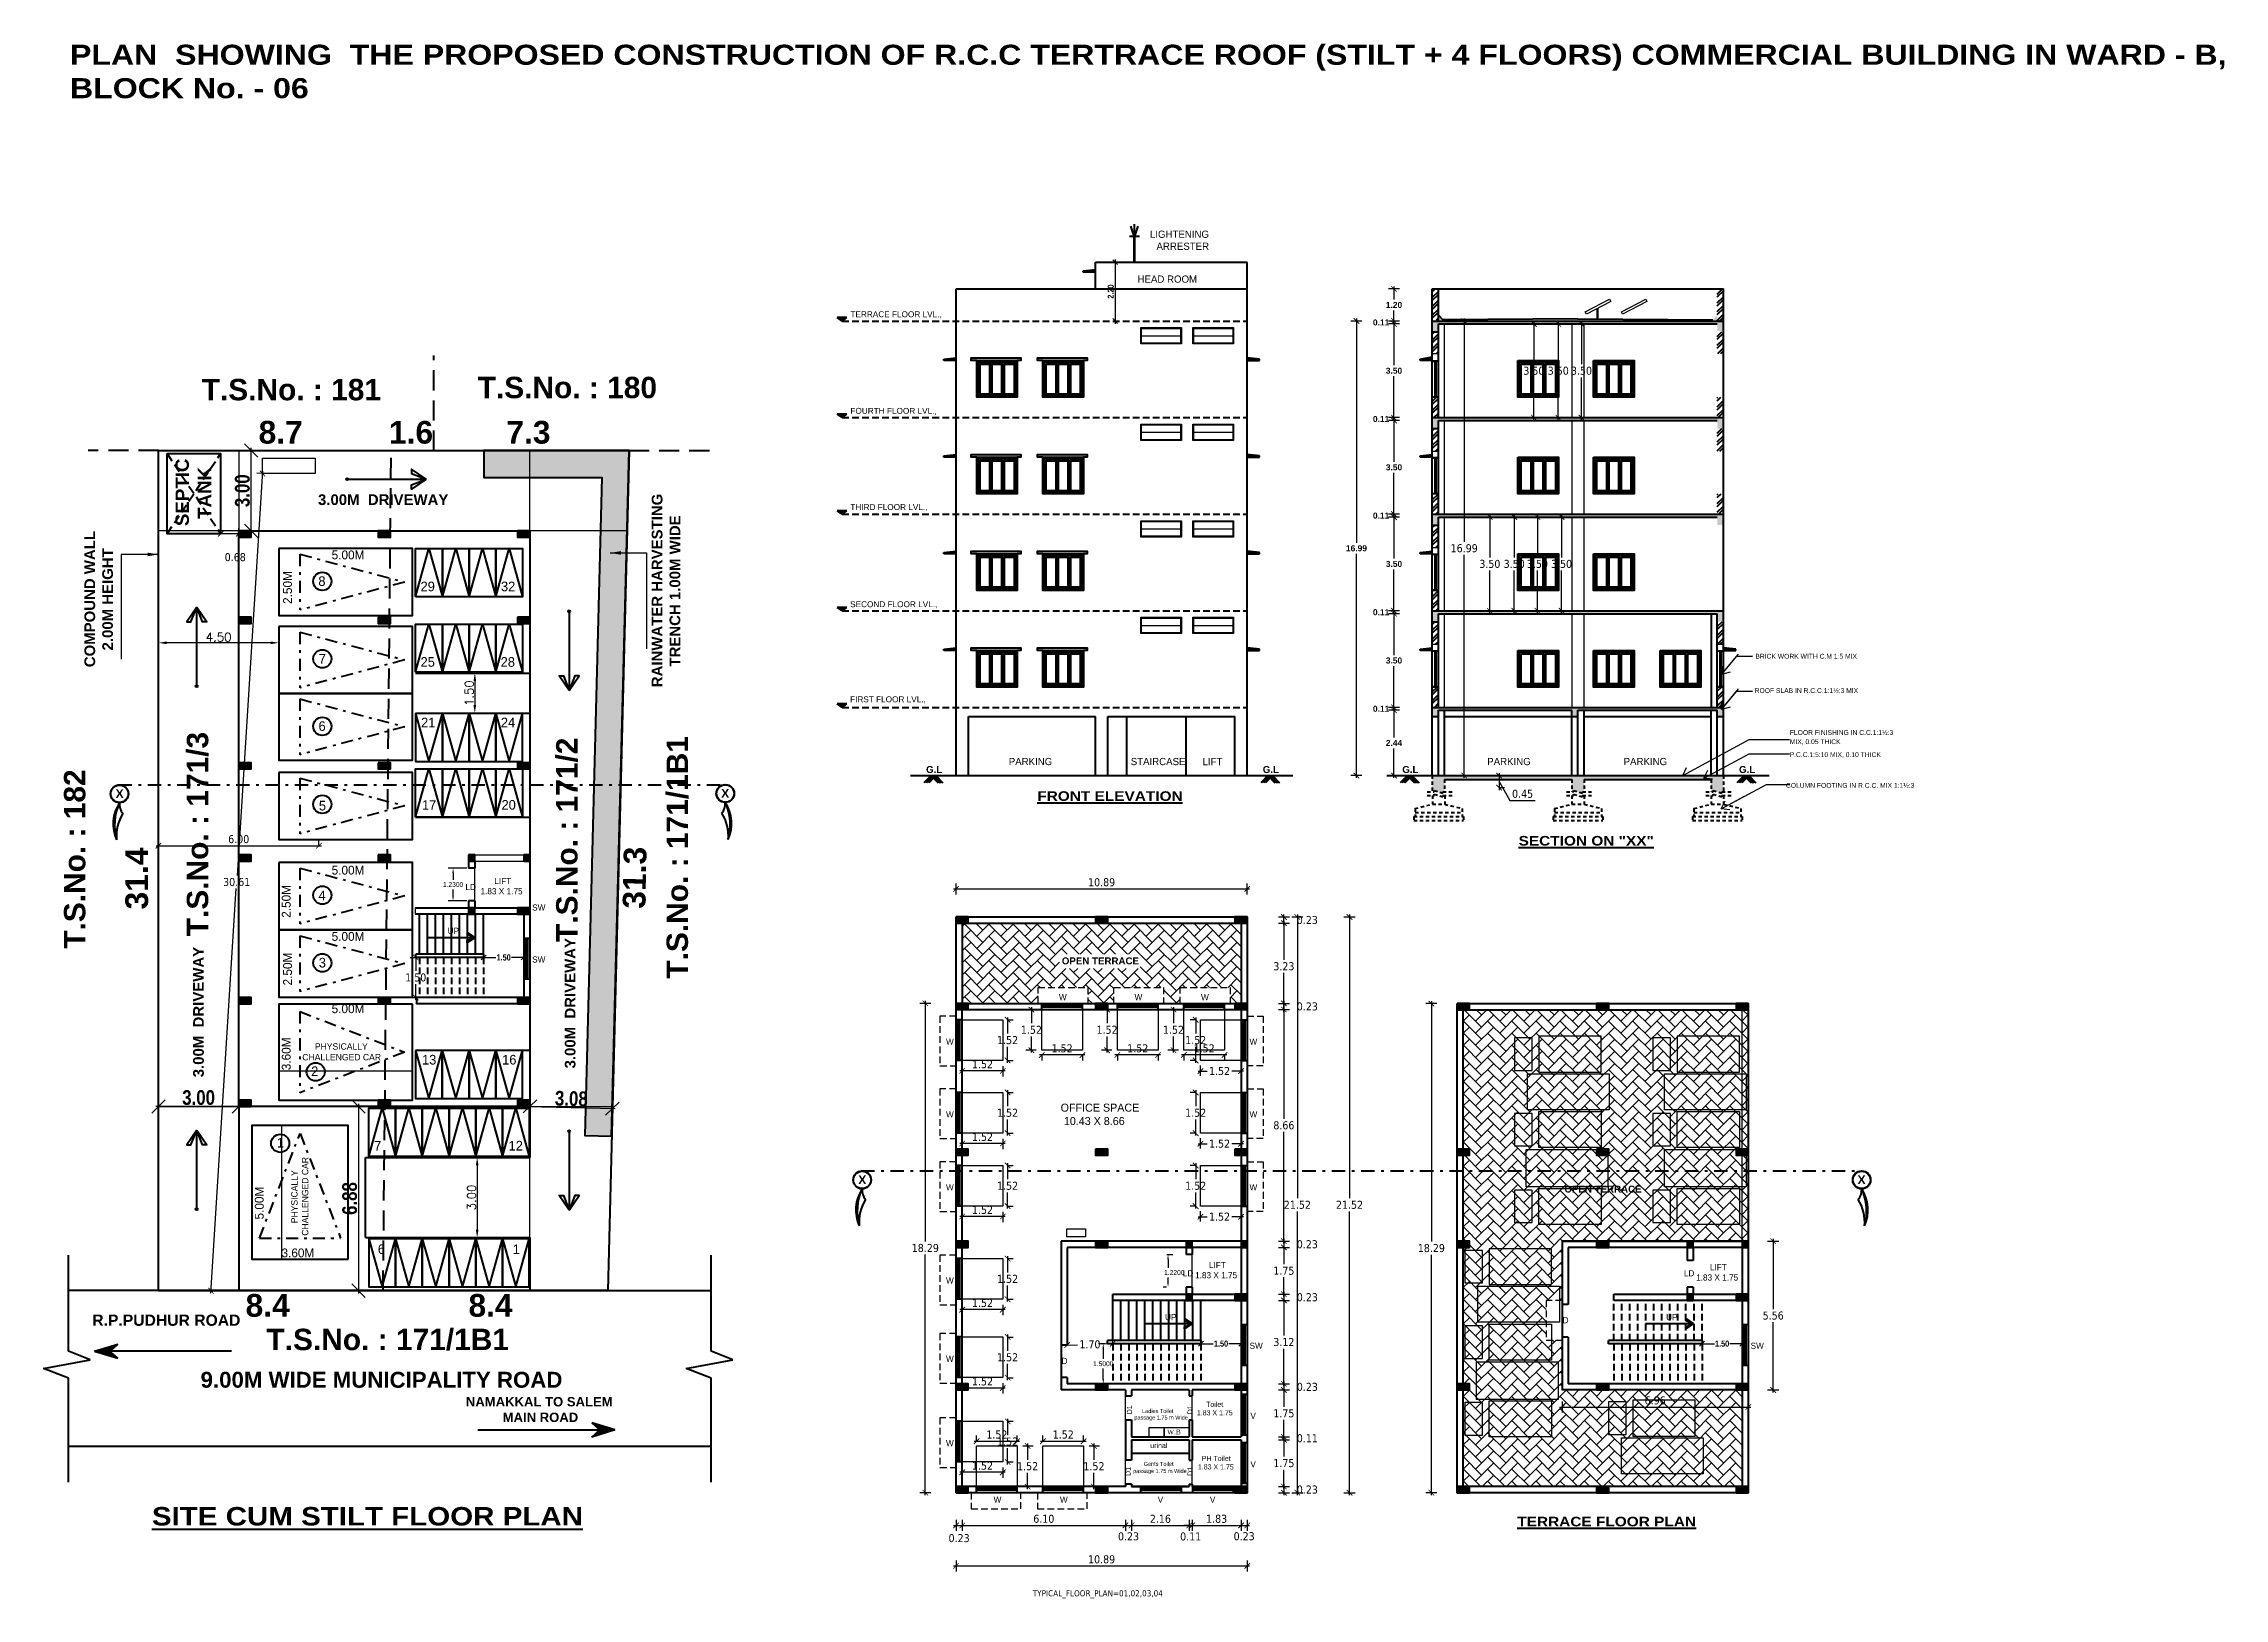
# Model space of a CAD drawing. Header units: metres. Extents: x 2770 to 3790, y -2264 to -643.
# Drawn here: x 3708.6 to 3790.1, y -2263.9 to -2205.7 of the extents above; entities outside this region: 5.
import ezdxf

# ---------------------------------------------------------------- set-up
doc = ezdxf.new("R2010")
doc.units = ezdxf.units.M
doc.header["$MEASUREMENT"] = 0
doc.header["$PDMODE"] = 2
for name, pattern in [('( Hidden )', [0.375, 0.25, -0.125]), ('DASHDOT', [1, 0.5, -0.25, 0, -0.25]), ('DASHED2', [0.375, 0.25, -0.125]), ('HIDDEN', [0.375, 0.25, -0.125]), ('HIDDEN2', [0.1875, 0.125, -0.0625]), ('HIDDENX2', [0.75, 0.5, -0.25])]:
    doc.linetypes.add(name, pattern=pattern)
for name, color, linetype in [('BLK_1_FLR_0_ EXIT_WIDTH_ STAIR', 1, 'Continuous'), ('BLK_1_FLR_0_BLT_UP_AREA', 18, 'Continuous'), ('BLK_1_FLR_0_BLT_UP_AREA_DEDUCT', 18, 'Continuous'), ('BLK_1_FLR_0_COVERED_PARKING', 173, 'Continuous'), ('BLK_1_FLR_0_EXIT_WIDTH_DOOR', 2, 'Continuous'), ('BLK_1_FLR_0_LIFT_1', 30, 'Continuous'), ('BLK_1_FLR_0_STILT', 113, 'Continuous'), ('BLK_1_FLR_1_BLT_UP_AREA', 18, 'Continuous'), ('BLK_1_FLR_1_CARPET_AREA', 18, 'Continuous'), ('BLK_1_FLR_1_DRINKING_WATER', 7, 'Continuous'), ('BLK_1_FLR_1_EXIT_WIDTH_DOOR', 2, 'Continuous'), ('BLK_1_FLR_1_EXIT_WIDTH_STAIR', 1, 'Continuous'), ('BLK_1_FLR_1_LIFT_1', 30, 'Continuous'), ('BLK_1_FLR_1_REGULAR_ROOM_1', 2, 'Continuous'), ('BLK_1_FLR_1_ROOM_1_LIGHT_VENTILATION_1', 2, 'Continuous'), ('BLK_1_FLR_1_SP_WC', 233, 'Continuous'), ('BLK_1_FLR_1_URINAL', 235, 'Continuous'), ('BLK_1_FLR_1_WASH', 55, 'Continuous'), ('BLK_1_FLR_1_WATER_CLOSET', 1, 'Continuous'), ('BLK_1_FLR_1_WC_BATH_HT', 223, 'Continuous'), ('BLK_1_FLR_5_ROOF_AREA', 54, 'Continuous'), ('BLK_1_HT_OF_BLDG', 5, 'Continuous'), ('BLK_1_LVL_0_BLDG_FOOT_PRINT', 1, 'Continuous'), ('BLK_1_LVL_0_FRONT_SETBACK', 2, 'Continuous'), ('BLK_1_LVL_0_REAR_SETBACK', 11, 'Continuous'), ('BLK_1_LVL_0_SIDE_SETBACK1', 171, 'Continuous'), ('BLK_1_LVL_0_SIDE_SETBACK2', 102, 'Continuous'), ('BLK_1_PLINTH_HEIGHT', 7, 'Continuous'), ('DIST_EXIT', 7, 'Continuous'), ('DRIVEWAY', 255, 'Continuous'), ('PARKING_SLOT', 30, 'Continuous'), ('PLOT_BOUNDARY', 70, 'Continuous'), ('RWH', 130, 'Continuous'), ('SEPTIC_TANK_1', 1, 'Continuous'), ('SOLAR_PANEL', 3, 'Continuous'), ('SOLAR_WATER_HEATER', 1, 'Continuous'), ('TWO_WHEELER_PARKING', 2, 'Continuous')]:
    doc.layers.add(name, color=color, linetype=linetype)
doc.layers.add('SEGREGATED_TOILET', color=1, linetype='Continuous', lineweight=40)
doc.styles.add('CEN-GOT', font='arialbd.ttf')
doc.styles.add('CGR', font='ariblk.ttf')
doc.styles.add('H', font='micross.ttf')
doc.styles.add('ROMAND', font='ROMAND.SHX')
doc.styles.add('STYLE1', font='tahoma.ttf', dxfattribs={"height": 0.4})
doc.styles.add('STYLE2', font='tahoma.ttf', dxfattribs={"height": 0.3})
doc.styles.add('SVN RM', font='ARIALNB.TTF')
doc.dimstyles.get("Standard").update_dxf_attribs({"dimtxt": 0.18, "dimasz": 0.18, "dimexe": 0.18, "dimexo": 0.0625, "dimgap": 0.09, "dimtad": 0, "dimtih": 1, "dimtoh": 1, "dimdec": 4, "dimzin": 0, "dimdsep": 46, "dimtxsty": 'Standard', "dimcen": 0.09, "dimadec": 0, "dimazin": 0, "dimtfac": 1, "dimtdec": 4, "dimtofl": 0, "dimtmove": 0, "dimatfit": 3, "dimfxl": 0, "dimtolj": 1, "dimtzin": 0, "dimarcsym": 0})
doc.dimstyles.new('STY', dxfattribs={"dimscale": 0.9, "dimtxt": 0.23, "dimasz": 0.18, "dimexe": 0.15, "dimexo": 0.6, "dimgap": 0.1, "dimtad": 1, "dimtih": 1, "dimtoh": 1, "dimzin": 0, "dimdsep": 46, "dimtxsty": 'STYLE1', "dimblk": 'CLOSEDBLANK', "dimcen": 0.09375, "dimdle": 0.1, "dimse1": 1, "dimse2": 1, "dimadec": 0, "dimazin": 0, "dimtfac": 1, "dimtmove": 2, "dimatfit": 2, "dimfxl": 0, "dimtolj": 1, "dimtzin": 0, "dimarcsym": 0})
doc.dimstyles.new('SVN - RM', dxfattribs={"dimtxt": 0.28, "dimasz": 0.18, "dimexe": 0.065, "dimexo": 0.15, "dimgap": 0.05, "dimtad": 1, "dimlfac": -1, "dimzin": 4, "dimdsep": 46, "dimtxsty": 'SVN RM', "dimcen": 0.09, "dimdle": 0.1, "dimclrd": 8, "dimclre": 8, "dimclrt": 3, "dimadec": 0, "dimazin": 0, "dimtfac": 0.5, "dimtofl": 0, "dimtmove": 2, "dimatfit": 3, "dimfxl": 0, "dimtolj": 1, "dimtzin": 0, "dimlwd": -1, "dimlwe": -1, "dimarcsym": 0})
pattern_1 = [(50, (-1380.70708, -840.47968), (0.215178055, -0.0188256405), [0.0225, -0.2475]), (355, (-1380.70708, -840.47968), (-0.0416254, 0.22565764), [0.018, -0.198]), (100.4514445, (-1380.68914, -840.48124), (0.173552654, 0.206831997), [0.019122058, -0.210342634]), (46.1842, (-1380.70708, -840.41968), (0.320172399, -0.049655784), [0.03375, -0.37125]), (96.6356355, (-1380.6804, -840.4238), (0.280398584, 0.29223558), [0.028683103, -0.315514128]), (351.184164, (-1380.70708, -840.41968), (0.280398584, 0.29223558), [0.027, -0.297]), (21, (-1380.67708, -840.43468), (0.1790721156, -0.120785667), [0.0225, -0.2475]), (326, (-1380.67708, -840.43468), (0.0729946, 0.2175450135), [0.018, -0.198]), (71.4514447, (-1380.66215, -840.44474), (0.252066713, 0.096759346), [0.019122057, -0.210342634]), (37.5, (-1380.707076, -840.479675), (0.0036479566, 0.0998681561), [0, -0.1956, 0, -0.201, 0, -0.19875]), (7.5, (-1380.70708, -840.47968), (0.0789208612, 0.1183235136), [0, -0.1146, 0, -0.1911, 0, -0.07575]), (327.5, (-1380.77398, -840.479675), (0.1601467309, -0.0067664615), [0, -0.075, 0, -0.234, 0, -0.3105]), (317.5, (-1380.80398, -840.47968), (0.1749558508, 0.0300314947), [0, -0.0975, 0, -0.1554, 0, -0.2205])]

msp = doc.modelspace()

# ---------------------------------------------------------------- texts
at = {"color": 7, "lineweight": 40, "ltscale": 1.5}
for s, height, style, p in [('TERRACE FLOOR LVL.,', 0.22, 'H', (3738.75513, -2215.97281)), ('FOURTH FLOOR LVL.,', 0.22, 'H', (3738.75513, -2219.58281)), ('THIRD FLOOR LVL.,', 0.22, 'H', (3738.75163, -2223.17879)), ('SECOND FLOOR LVL.,', 0.22, 'H', (3738.74425, -2226.81129)), ('BRICK WORK WITH C.M 1:5 MIX', 0.18, 'H', (3772.59542, -2228.73556)), ('FIRST FLOOR LVL.,', 0.22, 'H', (3738.74221, -2230.36541)), ('ROOF SLAB IN R.C.C.1:1½:3 MIX', 0.18, 'H', (3772.5686, -2230.0188)), ('FLOOR FINISHING IN C.C.1:1½:3', 0.18, 'H', (3773.882, -2231.58501)), ('MIX, 0.05 THICK', 0.18, 'H', (3773.882, -2231.92974)), ('P.C.C.1:5:10 MIX, 0.10 THICK', 0.18, 'H', (3773.87797, -2232.41277)), (' COLUMN FOOTING IN R.C.C. MIX 1:1½:3', 0.18, 'H', (3773.66846, -2233.56383)), ('X', 0.32, 'CEN-GOT', (3711.2793, -2233.9404)), ('X', 0.32, 'CEN-GOT', (3733.92284, -2233.9304)), ('X', 0.32, 'CEN-GOT', (3739.04937, -2248.37318)), ('X', 0.32, 'CEN-GOT', (3776.41668, -2248.37318))]:
    msp.add_text(s, height=height, dxfattribs=dict(at, style=style)).set_placement(p)
at = {"color": 7, "lineweight": 40, "style": 'CGR'}
for s, insert, char_height, width, attachment_point in [('\\A1;\\pt15;{\\fArial Black|b0|i0|c0|p34;PLAN  SHOWING  THE PROPOSED CONSTRUCTION OF R.C.C TERTRACE ROOF (STILT + 4 FLOORS) COMMERCIAL BUILDING IN WARD - B, \\PBLOCK No. - 06\\H1.86531x; }', (3709.57237, -2205.78765), 0.75, 86.0072586, 1), ('{\\LFRONT ELEVATION}', (3748.46122, -2233.69274), 0.36, 16.2707985, 2), ('{\\LSECTION ON "XX"}', (3766.2691, -2235.36291), 0.36, 16.2707985, 2), ('{\\LSITE CUM STILT FLOOR PLAN}', (3720.69453, -2260.44607), 0.69, 16.2707985, 2), ('{\\LTERRACE FLOOR PLAN}', (3767.03429, -2260.80986), 0.36, 16.2707985, 2)]:
    msp.add_mtext(s, dxfattribs=dict(at, insert=insert, char_height=char_height, width=width, attachment_point=attachment_point))
at = {"color": 7, "lineweight": 40, "ltscale": 1.5, "style": 'CEN-GOT'}
for s, insert, char_height, width, attachment_point in [('{\\fFootlight MT Light|b0|i0|c0|p18;\\W6.66118; \\W1;LIGHTENING\\P{\\W9.092817; }ARRESTER}', (3749.28842, -2213.46), 0.27, 3.6202793, 7), ('{\\fFootlight MT Light|b0|i0|c0|p18;\\W6.28618; \\W1;HEAD ROOM}', (3748.86135, -2214.68805), 0.27, 3.6202793, 7), ('{\\fFootlight MT Light|b0|i0|c0|p18;\\W4.10572; \\W1;5.00M}', (3718.85223, -2225.02688), 0.33, 2.4007382, 7), ('{\\fFootlight MT Light|b0|i0|c0|p18;\\W7.72337; \\W1;8}', (3717.82614, -2226.02398), 0.36, 2.4007382, 7), ('{\\fFootlight MT Light|b0|i0|c0|p18;\\W6.66087; \\W1;29}', (3721.78963, -2226.22138), 0.36, 2.4007382, 7), ('{\\fFootlight MT Light|b0|i0|c0|p18;\\W6.71946; \\W1;32}', (3724.78963, -2226.22138), 0.36, 2.4007382, 7), ('{\\fFootlight MT Light|b0|i0|c0|p18;\\W7.83665; \\W1;7}', (3717.82614, -2228.91988), 0.36, 2.4007382, 7), ('{\\fFootlight MT Light|b0|i0|c0|p18;\\W6.66478; \\W1;25}', (3721.78963, -2229.04412), 0.36, 2.4007382, 7), ('{\\fFootlight MT Light|b0|i0|c0|p18;\\W6.62376; \\W1;28}', (3724.78963, -2229.04412), 0.36, 2.4007382, 7), ('{\\fFootlight MT Light|b0|i0|c0|p18;\\W7.77708; \\W1;6}', (3717.82614, -2231.44242), 0.36, 2.4007382, 7), ('{\\fFootlight MT Light|b0|i0|c0|p18;\\W6.81126; \\W1;21}', (3721.78963, -2231.30195), 0.36, 2.4007382, 7), ('{\\fFootlight MT Light|b0|i0|c0|p18;\\W6.68235; \\W1;24}', (3724.78963, -2231.30195), 0.36, 2.4007382, 7), ('{\\W0.990909; }G.L', (3741.48271, -2232.74918), 0.26, 0.7769238, 1), ('{\\fFootlight MT Light|b0|i0|c0|p18;\\W9.84379; \\W1;PARKING}', (3743.68891, -2232.71986), 0.27, 3.6202793, 7), ('{\\fFootlight MT Light|b0|i0|c0|p18;\\W8.42875; \\W1;STAIRCASE}', (3748.39264, -2232.71986), 0.27, 3.6202793, 7), ('{\\fFootlight MT Light|b0|i0|c0|p18;\\W7.03615;  \\W1;LIFT}', (3750.51131, -2232.71986), 0.27, 3.6202793, 7), ('{\\W0.990909; }G.L', (3754.07383, -2232.74918), 0.26, 0.7769238, 1), ('{\\fFootlight MT Light|b0|i0|c0|p18;\\W9.84379; \\W1;PARKING}', (3761.58157, -2232.71986), 0.27, 3.6202793, 7), ('{\\fFootlight MT Light|b0|i0|c0|p18;\\W9.84379; \\W1;PARKING}', (3766.68137, -2232.71986), 0.27, 3.6202793, 7), ('{\\W0.990909; }G.L', (3771.88171, -2232.74918), 0.26, 0.7769238, 1), ('{\\fFootlight MT Light|b0|i0|c0|p18;\\W7.86693; \\W1;5}', (3717.82614, -2234.4146), 0.36, 2.4007382, 7), ('{\\fFootlight MT Light|b0|i0|c0|p18;\\W6.82786; \\W1;17}', (3721.81976, -2234.38556), 0.36, 2.4007382, 7), ('{\\fFootlight MT Light|b0|i0|c0|p18;\\W6.63646; \\W1;20}', (3724.81976, -2234.38556), 0.36, 2.4007382, 7), ('{\\fFootlight MT Light|b0|i0|c0|p18;\\W4.10572; \\W1;5.00M}', (3718.85223, -2236.81043), 0.33, 2.4007382, 7), ('{\\fFootlight MT Light|b0|i0|c0|p18;\\W7.75267; \\W1;4}', (3717.82614, -2237.76862), 0.36, 2.4007382, 7), ('\\pt3.45;{\\fFootlight MT Light|b0|i0|c0|p18;LD}', (3724.35955, -2237.38586), 0.23, 2.4007382, 7), ('{\\fFootlight MT Light|b0|i0|c0|p18;\\W5.1042;  \\W1;LIFT\\P{\\W4.168364; }1.83 X 1.75}', (3724.56611, -2237.54703), 0.23, 2.4007382, 7), ('\\pt3.45;{\\fFootlight MT Light|b0|i0|c0|p18;SW}', (3726.85381, -2238.15515), 0.23, 2.4007382, 7), ('{\\fFootlight MT Light|b0|i0|c0|p18;\\W4.10572; \\W1;5.00M}', (3718.85223, -2239.28778), 0.33, 2.4007382, 7), ('\\pt3.45;{\\fFootlight MT Light|b0|i0|c0|p18;UP}', (3723.69525, -2239.02758), 0.23, 2.4007382, 7), ('{\\fFootlight MT Light|b0|i0|c0|p18;\\W7.83763; \\W1;3}', (3717.82614, -2240.28488), 0.36, 2.4007382, 7), ('\\pt3.45;{\\fFootlight MT Light|b0|i0|c0|p18;SW}', (3726.85381, -2240.09802), 0.23, 2.4007382, 7), ('{\\W4.5437; }OPEN TERRACE', (3746.20212, -2239.90171), 0.26, 3.7690656, 1), ('{\\fFootlight MT Light|b0|i0|c0|p18;\\W4.10572; \\W1;5.00M}', (3718.85223, -2241.99027), 0.33, 2.4007382, 7), ('\\pt3.45;{\\fFootlight MT Light|b0|i0|c0|p18;W}', (3746.55174, -2241.50351), 0.23, 2.4007382, 7), ('\\pt3.45;{\\fFootlight MT Light|b0|i0|c0|p18;W}', (3749.38062, -2241.50351), 0.23, 2.4007382, 7), ('\\pt3.45;{\\fFootlight MT Light|b0|i0|c0|p18;W}', (3751.86626, -2241.50351), 0.23, 2.4007382, 7), ('{\\fFootlight MT Light|b0|i0|c0|p18;\\W6.93578;  \\W1;PHYSICALLY\\P{\\W8.632306; }CHALLENGED CAR}', (3717.48962, -2243.75527), 0.24, 4.4896363, 7), ('\\pt3.45;{\\fFootlight MT Light|b0|i0|c0|p18;W}', (3742.61945, -2243.16657), 0.23, 2.4007382, 9), ('\\pt3.45;{\\fFootlight MT Light|b0|i0|c0|p18;W}', (3753.67936, -2243.16657), 0.23, 2.4007382, 7), ('{\\fFootlight MT Light|b0|i0|c0|p18;\\W7.76048; \\W1;2}', (3717.55142, -2244.33735), 0.36, 2.4007382, 7), ('{\\fFootlight MT Light|b0|i0|c0|p18;\\W6.85521; \\W1;13}', (3721.81832, -2243.91146), 0.36, 2.4007382, 7), ('{\\fFootlight MT Light|b0|i0|c0|p18;\\W6.83177; \\W1;16}', (3724.81832, -2243.91146), 0.36, 2.4007382, 7), ('\\pt3.45;{\\fFootlight MT Light|b0|i0|c0|p18;W}', (3742.61945, -2245.88266), 0.23, 2.4007382, 9), ('{\\fFootlight MT Light|b0|i0|c0|p18;\\W4.08109; \\W1;OFFICE SPACE\\P{\\W5.165078; }10.43 X 8.66}', (3746.16105, -2246.17245), 0.3, 3.6202793, 7), ('\\pt3.45;{\\fFootlight MT Light|b0|i0|c0|p18;W}', (3753.67936, -2245.88266), 0.23, 2.4007382, 7), ('{\\fFootlight MT Light|b0|i0|c0|p18;\\W8.1013; \\W1;1}', (3716.22401, -2247.00904), 0.36, 2.4007382, 7), ('{\\fFootlight MT Light|b0|i0|c0|p18;\\W7.83665; \\W1;7}', (3719.8978, -2247.12032), 0.36, 2.4007382, 7), ('{\\fFootlight MT Light|b0|i0|c0|p18;\\W6.84153; \\W1;12}', (3725.05758, -2247.12032), 0.36, 2.4007382, 7), ('\\pt3.45;{\\fFootlight MT Light|b0|i0|c0|p18;W}', (3742.61945, -2248.61106), 0.23, 2.4007382, 9), ('\\pt3.45;{\\fFootlight MT Light|b0|i0|c0|p18;W}', (3753.67936, -2248.61106), 0.23, 2.4007382, 7), ('{\\W4.5437; }OPEN TERRACE', (3764.99579, -2248.43116), 0.26, 3.7690656, 1), ('{\\fFootlight MT Light|b0|i0|c0|p18;\\W7.77708; \\W1;6}', (3720.04306, -2250.99283), 0.36, 2.4007382, 7), ('{\\fFootlight MT Light|b0|i0|c0|p18;\\W8.1013; \\W1;1}', (3725.04306, -2250.99283), 0.36, 2.4007382, 7), ('{\\fFootlight MT Light|b0|i0|c0|p18;\\W4.07154; \\W1;3.60M}', (3716.9813, -2251.11752), 0.33, 2.4007382, 7), ('{\\fFootlight MT Light|b0|i0|c0|p18;\\W5.1042;  \\W1;LIFT\\P{\\W4.168364; }1.83 X 1.75}', (3751.28683, -2251.89931), 0.23, 2.4007382, 7), ('{\\fFootlight MT Light|b0|i0|c0|p18;\\W5.1042;  \\W1;LIFT\\P{\\W4.168364; }1.83 X 1.75}', (3770.02336, -2251.9844), 0.23, 2.4007382, 7), ('\\pt3.45;{\\fFootlight MT Light|b0|i0|c0|p18;W}', (3742.61945, -2252.09134), 0.23, 2.4007382, 9), ('\\pt3.45;{\\fFootlight MT Light|b0|i0|c0|p18;LD}', (3751.1851, -2251.82322), 0.23, 2.4007382, 7), ('\\pt3.45;{\\fFootlight MT Light|b0|i0|c0|p18;LD}', (3769.92163, -2251.82322), 0.23, 2.4007382, 7), ('{\\W9.68325;     }R.P.PUDHUR ROAD', (3702.51277, -2253.2525), 0.42, 21.2545973, 1), ('\\pt3.45;{\\fFootlight MT Light|b0|i0|c0|p18;UP}', (3750.5208, -2253.46494), 0.23, 2.4007382, 7), ('\\pt3.45;{\\fFootlight MT Light|b0|i0|c0|p18;D}', (3765.38793, -2253.57865), 0.23, 2.4007382, 7), ('\\pt3.45;{\\fFootlight MT Light|b0|i0|c0|p18;UP}', (3769.25733, -2253.46494), 0.23, 2.4007382, 7), ('\\pt3.45;{\\fFootlight MT Light|b0|i0|c0|p18;W}', (3742.61945, -2255.02168), 0.23, 2.4007382, 9), ('\\pt3.45;{\\fFootlight MT Light|b0|i0|c0|p18;SW}', (3753.67936, -2254.53538), 0.23, 2.4007382, 7), ('\\pt3.45;{\\fFootlight MT Light|b0|i0|c0|p18;SW}', (3772.41589, -2254.53538), 0.23, 2.4007382, 7), ('{\\W3.446689; }9.00M WIDE MUNICIPALITY ROAD', (3713.66044, -2255.3918), 0.595, 15.0553397, 1), ('\\pt3.45;{\\fFootlight MT Light|b0|i0|c0|p18;D}', (3746.65141, -2255.09781), 0.23, 2.4007382, 7), ('{\\W9.05179;     }NAMAKKAL TO SALEM\\P{\\W9.0641;      } MAIN ROAD', (3718.22842, -2256.33468), 0.35, 17.7121644, 1), ('{\\fFootlight MT Light|b0|i0|c0|p18;\\W5.3232; \\W1;passage 1.75 m Wide}', (3749.07521, -2257.2215), 0.15, 2.6307382, 7), ('{\\fFootlight MT Light|b0|i0|c0|p18;\\W6.38377;  \\W1;Ladies Toilet}', (3748.95003, -2256.93525), 0.15, 2.6307382, 7), ('{\\fFootlight MT Light|b0|i0|c0|p18;\\W6.7431;  \\W1;Toilet\\P{\\W8.601425; }1.83 X 1.75}', (3751.1027, -2257.0218), 0.19, 2.6307382, 7), ('\\pt3.45;{\\fFootlight MT Light|b0|i0|c0|p18;V}', (3753.71147, -2257.15438), 0.23, 2.4007382, 7), ('\\pt3.45;{\\fFootlight MT Light|b0|i0|c0|p18;W}', (3742.61945, -2258.17204), 0.23, 2.4007382, 9), ('{\\fFootlight MT Light|b0|i0|c0|p18;\\W6.52728;  \\W1;urinal}', (3749.0455, -2258.2455), 0.19, 2.6307382, 7), ('{\\fFootlight MT Light|b0|i0|c0|p18;\\W6.61082;  \\W1;Gents Toilet}', (3748.98513, -2258.91052), 0.15, 2.6307382, 7), ('{\\fFootlight MT Light|b0|i0|c0|p18;\\W5.34466;  \\W1;PH Toilet\\P{\\W8.601425; }1.83 X 1.75}', (3751.14072, -2259.04432), 0.19, 2.6307382, 7), ('\\pt3.45;{\\fFootlight MT Light|b0|i0|c0|p18;V}', (3753.71147, -2258.96332), 0.23, 2.4007382, 7), ('{\\fFootlight MT Light|b0|i0|c0|p18;\\W5.3232; \\W1;passage 1.75 m Wide}', (3749.03057, -2259.21746), 0.15, 2.6307382, 7), ('\\pt3.45;{\\fFootlight MT Light|b0|i0|c0|p18;W}', (3744.10982, -2260.28586), 0.23, 2.4007382, 7), ('\\pt3.45;{\\fFootlight MT Light|b0|i0|c0|p18;W}', (3746.5902, -2260.28586), 0.23, 2.4007382, 7), ('\\pt3.45;{\\fFootlight MT Light|b0|i0|c0|p18;V}', (3750.24628, -2260.28586), 0.23, 2.4007382, 7), ('\\pt3.45;{\\fFootlight MT Light|b0|i0|c0|p18;V}', (3752.19649, -2260.28586), 0.23, 2.4007382, 7)]:
    msp.add_mtext(s, dxfattribs=dict(at, insert=insert, char_height=char_height, width=width, attachment_point=attachment_point))
at = {"color": 7, "linetype": 'ByBlock', "lineweight": 40, "attachment_point": 1, "style": 'CEN-GOT'}
for s, insert, char_height, width in [('{\\W8.303734; }T.S.No. : 181', (3711.91844, -2218.27912), 0.8, 11.6581994), ('{\\W8.099868; }T.S.No. : 180', (3722.30238, -2218.20052), 0.8, 11.6581994), ('{\\W1.971067; }8.7', (3715.97441, -2219.84735), 0.85, 2.8503845), ('{\\W2.02467; }1.6', (3720.83109, -2219.84735), 0.85, 2.8503845), ('{\\W1.971946; }7.3', (3725.23906, -2219.84735), 0.85, 2.8503845), ('{\\W6.024087; }3.00M  DRIVEWAY', (3717.91119, -2222.59305), 0.4, 6.7250782), ('{\\W1.932403; }8.4', (3715.49948, -2252.483), 0.85, 2.8503845), ('{\\W1.932403; }8.4', (3723.83564, -2252.483), 0.85, 2.8503845), ('{\\W4.502329; }T.S.No. : 171/1B1', (3715.52105, -2253.78224), 0.8, 11.6581994)]:
    msp.add_mtext(s, dxfattribs=dict(at, insert=insert, char_height=char_height, width=width))
at = {"color": 7, "lineweight": 40, "ltscale": 1.5, "rotation": 90, "style": 'CEN-GOT'}
for s, insert, char_height, width, attachment_point in [('{\\W2.321104; }SEPTIC\\P{\\W3.707747; }TANK', (3713.51755, -2224.23118), 0.5, 3.3626934, 1), ('{\\fFootlight MT Light|b0|i0|c0|p18;\\W4.00806; \\W1;2.50M}', (3717.87646, -2227.18141), 0.33, 2.4007382, 7), ('{\\fFootlight MT Light|b0|i0|c0|p18;\\W4.00806; \\W1;2.50M}', (3717.82643, -2238.9132), 0.33, 2.4007382, 7), ('{\\fFootlight MT Light|b0|i0|c0|p18;\\W4.00806; \\W1;2.50M}', (3717.87646, -2241.44231), 0.33, 2.4007382, 7), ('{\\fFootlight MT Light|b0|i0|c0|p18;\\W4.07154; \\W1;3.60M}', (3717.82642, -2244.61993), 0.33, 2.4007382, 7), ('{\\fFootlight MT Light|b0|i0|c0|p18;\\W6.93578;  \\W1;PHYSICALLY\\P{\\W8.632306; }CHALLENGED CAR}', (3718.48612, -2251.07561), 0.24, 4.4896363, 7), ('{\\fFootlight MT Light|b0|i0|c0|p18;\\W4.10572; \\W1;5.00M}', (3716.81899, -2250.20122), 0.33, 2.4007382, 7), ('{\\fFootlight MT Light|b0|i0|c0|p18;\\W7.90081;  \\W1;D1}', (3749.28424, -2258.09662), 0.19, 2.6307382, 7), ('{\\fFootlight MT Light|b0|i0|c0|p18;\\W7.90081;  \\W1;D1}', (3751.55009, -2258.09662), 0.19, 2.6307382, 7), ('{\\fFootlight MT Light|b0|i0|c0|p18;\\W7.1135;  \\W1;D1}', (3749.23225, -2260.28888), 0.19, 2.4007382, 7), ('{\\fFootlight MT Light|b0|i0|c0|p18;\\W7.1135;  \\W1;D1}', (3751.55009, -2260.28754), 0.19, 2.4007382, 7)]:
    msp.add_mtext(s, dxfattribs=dict(at, insert=insert, char_height=char_height, width=width, attachment_point=attachment_point))
at = {"color": 7, "linetype": 'ByBlock', "lineweight": 40, "attachment_point": 1, "style": 'CEN-GOT'}
for s, insert, char_height, width, rotation in [('{\\W4.967755; }RAINWATER HARVESTING \\P{\\W9.951937; }TRENCH 1.00M WIDE', (3731.32559, -2230.57467), 0.4, 8.7010383, 90), ('{\\W5.8837;  }COMPOUND WALL \\P{\\W7.90172;  }2.00M HEIGHT', (3710.11173, -2230.88227), 0.4, 8.7010383, 90), ('{\\W6.587566; }T.S.No. : 171/3', (3713.94016, -2241.1577), 0.8, 11.6581994, 90), ('{\\W6.600747; }T.S.No. : 171/2', (3727.75046, -2241.37476), 0.8, 11.6581994, 90), ('{\\W4.502329; }T.S.No. : 171/1B1', (3731.87924, -2242.09439), 0.8, 11.6581994, 90), ('{\\W8.101626; }T.S.No. : 182', (3709.34555, -2242.09439), 0.8, 11.6581994, 90), ('{\\W0.926252; }31.4', (3711.63997, -2238.41538), 0.85, 2.8503845, 90), ('{\\W0.96228; }31.3', (3730.23022, -2238.38666), 0.85, 2.8503845, 88.8950681), ('{\\W6.024087; }3.00M  DRIVEWAY', (3728.07421, -2244.98774), 0.4, 6.7250782, 90), ('{\\W6.024087; }3.00M  DRIVEWAY', (3714.17641, -2245.31811), 0.4, 6.7250782, 90)]:
    msp.add_mtext(s, dxfattribs=dict(at, insert=insert, char_height=char_height, width=width, rotation=rotation))
at = {"color": 7, "linetype": 'ByBlock', "lineweight": -3, "insert": (3759.29058, -2232.74918), "char_height": 0.26, "width": 0.7769238, "attachment_point": 1, "style": 'CEN-GOT'}
msp.add_mtext('{\\W0.990909; }G.L', dxfattribs=at)
at = {"color": 0, "lineweight": 40, "ltscale": 1.5, "insert": (3749.03154, -2257.54918), "char_height": 0.18, "width": 3.4449611, "attachment_point": 1, "style": 'CEN-GOT'}
msp.add_mtext('{\\fBook Antiqua|b0|i0|c0|p18;\\W7.68128;   \\W1;W.B}', dxfattribs=at)
at = {"layer": 'BLK_1_FLR_1_BLT_UP_AREA', "color": 18, "linetype": 'ByBlock', "lineweight": -3, "insert": (3745.57299, -2263.55568), "char_height": 0.23, "width": 4.4229046, "attachment_point": 1, "style": 'STYLE1'}
msp.add_mtext('TYPICAL_FLOOR_PLAN=01,02,03,04', dxfattribs=at)

# ---------------------------------------------------------------- blocks, each defined once
blk = doc.blocks.new('*D292')
at = {"layer": 'BLK_1_FLR_0_EXIT_WIDTH_DOOR', "color": 0, "lineweight": -2}
for p, q in [((3724.416, -2236.564), (3723.717, -2236.564)), ((3723.897, -2236.744), (3723.897, -2236.999)), ((3723.897, -2237.614), (3723.897, -2237.359)), ((3724.416, -2237.794), (3723.717, -2237.794))]:
    blk.add_line(p, q, dxfattribs=at)
at = {"layer": 'BLK_1_FLR_0_EXIT_WIDTH_DOOR', "color": 0, "lineweight": -3}
for points in [[(3723.867, -2236.744), (3723.927, -2236.744), (3723.897, -2236.564)], [(3723.867, -2237.614), (3723.927, -2237.614), (3723.897, -2237.794)]]:
    blk.add_solid(points, dxfattribs=at)
at = {"layer": 'Defpoints', "color": 0, "lineweight": -3}
for p in [(3723.897, -2236.564), (3724.479, -2236.564), (3724.479, -2237.794)]:
    blk.add_point(p, dxfattribs=at)
at = {"layer": 'BLK_1_FLR_0_EXIT_WIDTH_DOOR', "color": 0, "insert": (3723.897, -2237.179), "char_height": 0.18, "attachment_point": 5}
blk.add_mtext('\\A1;1.2300', dxfattribs=at)
blk = doc.blocks.new('_ArchTick')
at = {"color": 0, "lineweight": 0, "const_width": 0.15}
blk.add_lwpolyline([(-0.5, -0.5), (0.5, 0.5)], dxfattribs=at)
blk = doc.blocks.new('*D293')
at = {"layer": 'BLK_1_FLR_0_ EXIT_WIDTH_ STAIR', "color": 0, "lineweight": -2}
for p, q in [((3722.293, -2239.904), (3722.707, -2239.904)), ((3722.5, -2239.814), (3722.5, -2240.408)), ((3722.5, -2241.494), (3722.5, -2240.9)), ((3722.293, -2241.404), (3722.707, -2241.404))]:
    blk.add_line(p, q, dxfattribs=at)
at = {"layer": 'Defpoints', "color": 0, "linetype": 'ByBlock', "lineweight": -3}
for p in [(3722.06, -2239.904), (3722.06, -2241.404), (3722.5, -2241.404)]:
    blk.add_point(p, dxfattribs=at)
at = {"layer": 'BLK_1_FLR_0_ EXIT_WIDTH_ STAIR', "color": 0, "linetype": 'ByBlock', "lineweight": -2, "xscale": 0.207, "yscale": 0.207, "zscale": 0.207}
for p, rotation in [((3722.5, -2239.904), 90), ((3722.5, -2241.404), 270)]:
    blk.add_blockref('_ArchTick', p, dxfattribs=dict(at, rotation=rotation))
at = {"layer": 'BLK_1_FLR_0_ EXIT_WIDTH_ STAIR', "color": 0, "linetype": 'ByBlock', "lineweight": -3, "insert": (3722.5, -2240.654), "char_height": 0.3, "attachment_point": 5, "style": 'STYLE2'}
blk.add_mtext('\\A1;1.50', dxfattribs=at)
blk = doc.blocks.new('*D294')
at = {"layer": 'Defpoints', "color": 0, "linetype": 'ByBlock', "lineweight": -3}
for p in [(3715.206, -2224.068), (3715.206, -2224.068), (3715.881, -2224.127)]:
    blk.add_point(p, dxfattribs=at)
at = {"layer": 'SEPTIC_TANK_1', "color": 0, "lineweight": -2}
for p, q in [((3715.971, -2224.068), (3715.116, -2224.068)), ((3715.206, -2224.068), (3715.206, -2223.861)), ((3715.881, -2224.068), (3715.881, -2223.861))]:
    blk.add_line(p, q, dxfattribs=at)
at = {"layer": 'SEPTIC_TANK_1', "color": 0, "linetype": 'ByBlock', "lineweight": -2, "xscale": 0.207, "yscale": 0.207, "zscale": 0.207, "rotation": 180}
blk.add_blockref('_ArchTick', (3715.206, -2224.068), dxfattribs=at)
at = {"layer": 'SEPTIC_TANK_1', "color": 0, "linetype": 'ByBlock', "lineweight": -2, "xscale": 0.207, "yscale": 0.207, "zscale": 0.207}
blk.add_blockref('_ArchTick', (3715.881, -2224.068), dxfattribs=at)
at = {"layer": 'SEPTIC_TANK_1', "color": 0, "linetype": 'ByBlock', "lineweight": -3, "insert": (3715.751, -2224.944), "char_height": 0.3, "attachment_point": 5, "style": 'STYLE2'}
blk.add_mtext('\\A1;0.68', dxfattribs=at)
blk = doc.blocks.new('*D295')
at = {"layer": 'Defpoints', "color": 0, "linetype": 'ByBlock', "lineweight": -3}
for p in [(3716.768, -2221.814), (3716.768, -2221.814), (3714.842, -2252.359)]:
    blk.add_point(p, dxfattribs=at)
at = {"layer": 'SEGREGATED_TOILET', "color": 0, "lineweight": -2}
for p, q in [((3716.774, -2221.725), (3715.82, -2236.84)), ((3716.768, -2221.814), (3716.561, -2221.801)), ((3714.836, -2252.449), (3715.789, -2237.333)), ((3714.842, -2252.359), (3714.635, -2252.346))]:
    blk.add_line(p, q, dxfattribs=at)
at = {"layer": 'SEGREGATED_TOILET', "color": 0, "linetype": 'ByBlock', "lineweight": -2, "xscale": 0.207, "yscale": 0.207, "zscale": 0.207}
for p, rotation in [((3716.768, -2221.814), 86.39176127459467), ((3714.842, -2252.359), 266.3917612745947)]:
    blk.add_blockref('_ArchTick', p, dxfattribs=dict(at, rotation=rotation))
at = {"layer": 'SEGREGATED_TOILET', "color": 0, "linetype": 'ByBlock', "lineweight": -3, "insert": (3715.805, -2237.087), "char_height": 0.3, "attachment_point": 5, "style": 'STYLE2'}
blk.add_mtext('\\A1;30.61', dxfattribs=at)
blk = doc.blocks.new('_OBLIQUE')
at = {"color": 0, "linetype": 'ByBlock'}
blk.add_line((-0.5, -0.5), (0.5, 0.5), dxfattribs=at)
blk = doc.blocks.new('*D314')
at = {"color": 8}
for p, q in [((3748.678, -2213.916), (3748.593, -2213.916)), ((3748.658, -2213.816), (3748.658, -2216.216)), ((3748.678, -2216.116), (3748.593, -2216.116))]:
    blk.add_line(p, q, dxfattribs=at)
at = {"layer": 'Defpoints', "color": 0, "linetype": 'ByBlock', "lineweight": -3}
for p in [(3748.828, -2213.916), (3748.658, -2216.116), (3748.828, -2216.116)]:
    blk.add_point(p, dxfattribs=at)
at = {"color": 8, "linetype": 'ByBlock', "xscale": 0.18, "yscale": 0.18, "zscale": 0.18}
for p, rotation in [((3748.658, -2213.916), 90), ((3748.658, -2216.116), 270)]:
    blk.add_blockref('_OBLIQUE', p, dxfattribs=dict(at, rotation=rotation))
at = {"color": 4, "linetype": 'ByBlock', "lineweight": 40, "insert": (3748.491, -2215.016), "char_height": 0.23, "attachment_point": 5, "rotation": 90, "style": 'SVN RM'}
blk.add_mtext('\\A1;2.20', dxfattribs=at)
blk = doc.blocks.new('*D327')
at = {"color": 0, "lineweight": -2}
for p, q in [((3759.289, -2230.666), (3758.875, -2230.666)), ((3759.082, -2230.576), (3759.082, -2231.683)), ((3759.082, -2233.196), (3759.082, -2232.089)), ((3759.289, -2233.106), (3758.875, -2233.106))]:
    blk.add_line(p, q, dxfattribs=at)
at = {"layer": 'Defpoints', "color": 0, "linetype": 'ByBlock', "lineweight": -3}
for p in [(3759.082, -2230.666), (3760.975, -2230.666), (3760.975, -2233.106)]:
    blk.add_point(p, dxfattribs=at)
at = {"color": 0, "linetype": 'ByBlock', "lineweight": -2, "xscale": 0.207, "yscale": 0.207, "zscale": 0.207}
for p, rotation in [((3759.082, -2230.666), 90), ((3759.082, -2233.106), 270)]:
    blk.add_blockref('_ArchTick', p, dxfattribs=dict(at, rotation=rotation))
at = {"color": 0, "linetype": 'ByBlock', "lineweight": -3, "insert": (3759.082, -2231.886), "char_height": 0.225, "attachment_point": 5, "style": 'CEN-GOT'}
blk.add_mtext('\\A1;2.44', dxfattribs=at)
blk = doc.blocks.new('*D328')
at = {"color": 0, "lineweight": -2}
for p, q in [((3759.289, -2230.556), (3758.875, -2230.556)), ((3759.289, -2230.666), (3758.875, -2230.666)), ((3759.082, -2230.556), (3759.082, -2230.349)), ((3759.082, -2230.666), (3759.082, -2230.556)), ((3759.082, -2230.666), (3759.082, -2230.873))]:
    blk.add_line(p, q, dxfattribs=at)
at = {"layer": 'Defpoints', "color": 0, "linetype": 'ByBlock', "lineweight": -3}
for p in [(3759.082, -2230.556), (3760.745, -2230.556), (3760.745, -2230.666)]:
    blk.add_point(p, dxfattribs=at)
at = {"color": 0, "linetype": 'ByBlock', "lineweight": -2, "xscale": 0.207, "yscale": 0.207, "zscale": 0.207}
for p, rotation in [((3759.082, -2230.556), 270), ((3759.082, -2230.666), 90)]:
    blk.add_blockref('_ArchTick', p, dxfattribs=dict(at, rotation=rotation))
at = {"color": 0, "linetype": 'ByBlock', "lineweight": -3, "insert": (3758.6, -2230.611), "char_height": 0.225, "attachment_point": 5, "style": 'CEN-GOT'}
blk.add_mtext('\\A1;0.11', dxfattribs=at)
blk = doc.blocks.new('*D329')
at = {"color": 0, "lineweight": -2}
for p, q in [((3759.289, -2227.056), (3758.875, -2227.056)), ((3759.082, -2226.966), (3759.082, -2228.601)), ((3759.082, -2230.646), (3759.082, -2229.011)), ((3759.289, -2230.556), (3758.875, -2230.556))]:
    blk.add_line(p, q, dxfattribs=at)
at = {"layer": 'Defpoints', "color": 0, "linetype": 'ByBlock', "lineweight": -3}
for p in [(3759.082, -2227.056), (3760.745, -2227.056), (3760.745, -2230.556)]:
    blk.add_point(p, dxfattribs=at)
at = {"color": 0, "linetype": 'ByBlock', "lineweight": -2, "xscale": 0.207, "yscale": 0.207, "zscale": 0.207}
for p, rotation in [((3759.082, -2227.056), 90), ((3759.082, -2230.556), 270)]:
    blk.add_blockref('_ArchTick', p, dxfattribs=dict(at, rotation=rotation))
at = {"color": 0, "linetype": 'ByBlock', "lineweight": -3, "insert": (3759.082, -2228.806), "char_height": 0.225, "attachment_point": 5, "style": 'CEN-GOT'}
blk.add_mtext('\\A1;3.50', dxfattribs=at)
blk = doc.blocks.new('*D330')
at = {"color": 0, "lineweight": -2}
for p, q in [((3759.289, -2226.946), (3758.875, -2226.946)), ((3759.289, -2227.056), (3758.875, -2227.056)), ((3759.082, -2226.946), (3759.082, -2226.739)), ((3759.082, -2226.946), (3759.082, -2227.056)), ((3759.082, -2227.056), (3759.082, -2227.263))]:
    blk.add_line(p, q, dxfattribs=at)
at = {"layer": 'Defpoints', "color": 0, "linetype": 'ByBlock', "lineweight": -3}
for p in [(3759.082, -2227.056), (3760.745, -2226.946), (3760.745, -2227.056)]:
    blk.add_point(p, dxfattribs=at)
at = {"color": 0, "linetype": 'ByBlock', "lineweight": -2, "xscale": 0.207, "yscale": 0.207, "zscale": 0.207}
for p, rotation in [((3759.082, -2226.946), 270), ((3759.082, -2227.056), 90)]:
    blk.add_blockref('_ArchTick', p, dxfattribs=dict(at, rotation=rotation))
at = {"color": 0, "linetype": 'ByBlock', "lineweight": -3, "insert": (3758.6, -2227.001), "char_height": 0.225, "attachment_point": 5, "style": 'CEN-GOT'}
blk.add_mtext('\\A1;0.11', dxfattribs=at)
blk = doc.blocks.new('*D331')
at = {"color": 0, "lineweight": -2}
for p, q in [((3759.289, -2223.446), (3758.875, -2223.446)), ((3759.082, -2223.356), (3759.082, -2224.991)), ((3759.082, -2227.036), (3759.082, -2225.401)), ((3759.289, -2226.946), (3758.875, -2226.946))]:
    blk.add_line(p, q, dxfattribs=at)
at = {"layer": 'Defpoints', "color": 0, "linetype": 'ByBlock', "lineweight": -3}
for p in [(3759.082, -2223.446), (3760.745, -2223.446), (3760.745, -2226.946)]:
    blk.add_point(p, dxfattribs=at)
at = {"color": 0, "linetype": 'ByBlock', "lineweight": -2, "xscale": 0.207, "yscale": 0.207, "zscale": 0.207}
for p, rotation in [((3759.082, -2223.446), 90), ((3759.082, -2226.946), 270)]:
    blk.add_blockref('_ArchTick', p, dxfattribs=dict(at, rotation=rotation))
at = {"color": 0, "linetype": 'ByBlock', "lineweight": -3, "insert": (3759.082, -2225.196), "char_height": 0.225, "attachment_point": 5, "style": 'CEN-GOT'}
blk.add_mtext('\\A1;3.50', dxfattribs=at)
blk = doc.blocks.new('*D332')
at = {"color": 0, "lineweight": -2}
for p, q in [((3759.289, -2223.336), (3758.875, -2223.336)), ((3759.289, -2223.446), (3758.875, -2223.446)), ((3759.082, -2223.336), (3759.082, -2223.129)), ((3759.082, -2223.336), (3759.082, -2223.446)), ((3759.082, -2223.446), (3759.082, -2223.653))]:
    blk.add_line(p, q, dxfattribs=at)
at = {"layer": 'Defpoints', "color": 0, "linetype": 'ByBlock', "lineweight": -3}
for p in [(3759.082, -2223.446), (3760.745, -2223.336), (3760.745, -2223.446)]:
    blk.add_point(p, dxfattribs=at)
at = {"color": 0, "linetype": 'ByBlock', "lineweight": -2, "xscale": 0.207, "yscale": 0.207, "zscale": 0.207}
for p, rotation in [((3759.082, -2223.336), 270), ((3759.082, -2223.446), 90)]:
    blk.add_blockref('_ArchTick', p, dxfattribs=dict(at, rotation=rotation))
at = {"color": 0, "linetype": 'ByBlock', "lineweight": -3, "insert": (3758.6, -2223.391), "char_height": 0.225, "attachment_point": 5, "style": 'CEN-GOT'}
blk.add_mtext('\\A1;0.11', dxfattribs=at)
blk = doc.blocks.new('*D333')
at = {"color": 0, "lineweight": -2}
for p, q in [((3759.289, -2219.836), (3758.875, -2219.836)), ((3759.082, -2219.746), (3759.082, -2221.381)), ((3759.082, -2223.426), (3759.082, -2221.791)), ((3759.289, -2223.336), (3758.875, -2223.336))]:
    blk.add_line(p, q, dxfattribs=at)
at = {"layer": 'Defpoints', "color": 0, "linetype": 'ByBlock', "lineweight": -3}
for p in [(3759.082, -2219.836), (3760.745, -2219.836), (3760.745, -2223.336)]:
    blk.add_point(p, dxfattribs=at)
at = {"color": 0, "linetype": 'ByBlock', "lineweight": -2, "xscale": 0.207, "yscale": 0.207, "zscale": 0.207}
for p, rotation in [((3759.082, -2219.836), 90), ((3759.082, -2223.336), 270)]:
    blk.add_blockref('_ArchTick', p, dxfattribs=dict(at, rotation=rotation))
at = {"color": 0, "linetype": 'ByBlock', "lineweight": -3, "insert": (3759.082, -2221.586), "char_height": 0.225, "attachment_point": 5, "style": 'CEN-GOT'}
blk.add_mtext('\\A1;3.50', dxfattribs=at)
blk = doc.blocks.new('*D347')
at = {"color": 0, "lineweight": -2}
for p, q in [((3759.289, -2219.726), (3758.875, -2219.726)), ((3759.082, -2219.726), (3759.082, -2219.519)), ((3759.082, -2219.726), (3759.082, -2219.836)), ((3759.289, -2219.836), (3758.875, -2219.836)), ((3759.082, -2219.836), (3759.082, -2220.043))]:
    blk.add_line(p, q, dxfattribs=at)
at = {"layer": 'Defpoints', "color": 0, "linetype": 'ByBlock', "lineweight": -3}
for p in [(3760.745, -2219.726), (3759.082, -2219.836), (3760.745, -2219.836)]:
    blk.add_point(p, dxfattribs=at)
at = {"color": 0, "linetype": 'ByBlock', "lineweight": -2, "xscale": 0.207, "yscale": 0.207, "zscale": 0.207}
for p, rotation in [((3759.082, -2219.726), 270), ((3759.082, -2219.836), 90)]:
    blk.add_blockref('_ArchTick', p, dxfattribs=dict(at, rotation=rotation))
at = {"color": 0, "linetype": 'ByBlock', "lineweight": -3, "insert": (3758.6, -2219.781), "char_height": 0.225, "attachment_point": 5, "style": 'CEN-GOT'}
blk.add_mtext('\\A1;0.11', dxfattribs=at)
blk = doc.blocks.new('*D348')
at = {"color": 0, "lineweight": -2}
for p, q in [((3759.289, -2216.226), (3758.875, -2216.226)), ((3759.082, -2216.136), (3759.082, -2217.771)), ((3759.082, -2219.816), (3759.082, -2218.181)), ((3759.289, -2219.726), (3758.875, -2219.726))]:
    blk.add_line(p, q, dxfattribs=at)
at = {"layer": 'Defpoints', "color": 0, "linetype": 'ByBlock', "lineweight": -3}
for p in [(3760.745, -2216.226), (3759.082, -2219.726), (3760.745, -2219.726)]:
    blk.add_point(p, dxfattribs=at)
at = {"color": 0, "linetype": 'ByBlock', "lineweight": -2, "xscale": 0.207, "yscale": 0.207, "zscale": 0.207}
for p, rotation in [((3759.082, -2216.226), 90), ((3759.082, -2219.726), 270)]:
    blk.add_blockref('_ArchTick', p, dxfattribs=dict(at, rotation=rotation))
at = {"color": 0, "linetype": 'ByBlock', "lineweight": -3, "insert": (3759.082, -2217.976), "char_height": 0.225, "attachment_point": 5, "style": 'CEN-GOT'}
blk.add_mtext('\\A1;3.50', dxfattribs=at)
blk = doc.blocks.new('*D349')
at = {"color": 0, "lineweight": -2}
for p, q in [((3757.885, -2216.116), (3757.471, -2216.116)), ((3757.678, -2216.026), (3757.678, -2224.406)), ((3757.678, -2233.196), (3757.678, -2224.816)), ((3757.885, -2233.106), (3757.471, -2233.106))]:
    blk.add_line(p, q, dxfattribs=at)
at = {"layer": 'Defpoints', "color": 0, "linetype": 'ByBlock', "lineweight": -3}
for p in [(3760.515, -2216.116), (3757.678, -2233.106), (3760.515, -2233.106)]:
    blk.add_point(p, dxfattribs=at)
at = {"color": 0, "linetype": 'ByBlock', "lineweight": -2, "xscale": 0.207, "yscale": 0.207, "zscale": 0.207}
for p, rotation in [((3757.678, -2216.116), 90), ((3757.678, -2233.106), 270)]:
    blk.add_blockref('_ArchTick', p, dxfattribs=dict(at, rotation=rotation))
at = {"color": 0, "linetype": 'ByBlock', "lineweight": -3, "insert": (3757.678, -2224.611), "char_height": 0.225, "attachment_point": 5, "style": 'CEN-GOT'}
blk.add_mtext('\\A1;16.99', dxfattribs=at)
blk = doc.blocks.new('_ClosedBlank')
at = {"color": 0, "linetype": 'ByBlock', "lineweight": -2}
for p, q in [((-1, 0.17), (0, 0)), ((-1, 0.17), (-1, -0.17)), ((0, 0), (-1, -0.17))]:
    blk.add_line(p, q, dxfattribs=at)
blk = doc.blocks.new('*D337')
at = {"color": 8}
for p, q in [((3724.798, -2247.377), (3724.733, -2247.377)), ((3724.798, -2247.677), (3724.798, -2250.077)), ((3724.798, -2250.377), (3724.733, -2250.377))]:
    blk.add_line(p, q, dxfattribs=at)
at = {"color": 8, "linetype": 'ByBlock', "lineweight": -3}
for points in [[(3724.748, -2247.677), (3724.848, -2247.677), (3724.798, -2247.377)], [(3724.748, -2250.077), (3724.848, -2250.077), (3724.798, -2250.377)]]:
    blk.add_solid(points, dxfattribs=at)
at = {"layer": 'Defpoints', "color": 0, "linetype": 'ByBlock', "lineweight": -3}
for p in [(3724.823, -2247.377), (3724.798, -2250.377), (3724.823, -2250.377)]:
    blk.add_point(p, dxfattribs=at)
at = {"color": 50, "linetype": 'ByBlock', "lineweight": 40, "insert": (3724.588, -2248.877), "char_height": 0.32, "attachment_point": 5, "rotation": 90, "style": 'ROMAND'}
blk.add_mtext('\\A1;3.00', dxfattribs=at)
blk = doc.blocks.new('*D321')
at = {"color": 8}
for p, q in [((3716.551, -2220.959), (3716.286, -2220.959)), ((3716.351, -2224.059), (3716.351, -2220.859)), ((3716.551, -2223.959), (3716.286, -2223.959))]:
    blk.add_line(p, q, dxfattribs=at)
at = {"layer": 'Defpoints', "color": 0, "linetype": 'ByBlock', "lineweight": -3}
for p in [(3716.351, -2220.959), (3717.032, -2220.959), (3717.032, -2223.959)]:
    blk.add_point(p, dxfattribs=at)
at = {"color": 8, "linetype": 'ByBlock', "xscale": 0.5, "yscale": 0.5, "zscale": 0.5}
for p, rotation in [((3716.351, -2220.959), 90), ((3716.351, -2223.959), 270)]:
    blk.add_blockref('_OBLIQUE', p, dxfattribs=dict(at, rotation=rotation))
at = {"color": 4, "linetype": 'ByBlock', "lineweight": 40, "insert": (3716.02, -2222.459), "char_height": 0.55, "attachment_point": 5, "rotation": 90, "style": 'SVN RM'}
blk.add_mtext('\\A1;3.00', dxfattribs=at)
blk = doc.blocks.new('*D338')
at = {"color": 8}
for p, q in [((3715.981, -2245.474), (3712.781, -2245.474)), ((3712.881, -2245.274), (3712.881, -2245.539)), ((3715.881, -2245.274), (3715.881, -2245.539))]:
    blk.add_line(p, q, dxfattribs=at)
at = {"layer": 'Defpoints', "color": 0, "linetype": 'ByBlock', "lineweight": -3}
for p in [(3712.881, -2240.267), (3715.881, -2240.267), (3712.881, -2245.474)]:
    blk.add_point(p, dxfattribs=at)
at = {"color": 8, "linetype": 'ByBlock', "xscale": 0.5, "yscale": 0.5, "zscale": 0.5, "rotation": 180}
blk.add_blockref('_OBLIQUE', (3712.881, -2245.474), dxfattribs=at)
at = {"color": 8, "linetype": 'ByBlock', "xscale": 0.5, "yscale": 0.5, "zscale": 0.5}
blk.add_blockref('_OBLIQUE', (3715.881, -2245.474), dxfattribs=at)
at = {"color": 4, "linetype": 'ByBlock', "lineweight": 40, "insert": (3714.381, -2245.143), "char_height": 0.55, "attachment_point": 5, "style": 'SVN RM'}
blk.add_mtext('\\A1;3.00', dxfattribs=at)
blk = doc.blocks.new('*D322')
at = {"color": 8}
for p, q in [((3720.563, -2245.474), (3720.298, -2245.474)), ((3720.363, -2245.374), (3720.363, -2252.459)), ((3720.563, -2252.359), (3720.298, -2252.359))]:
    blk.add_line(p, q, dxfattribs=at)
at = {"layer": 'Defpoints', "color": 0, "linetype": 'ByBlock', "lineweight": -3}
for p in [(3721.226, -2245.474), (3720.363, -2252.359), (3721.226, -2252.359)]:
    blk.add_point(p, dxfattribs=at)
at = {"color": 8, "linetype": 'ByBlock', "xscale": 0.5, "yscale": 0.5, "zscale": 0.5}
for p, rotation in [((3720.363, -2245.474), 90), ((3720.363, -2252.359), 270)]:
    blk.add_blockref('_OBLIQUE', p, dxfattribs=dict(at, rotation=rotation))
at = {"color": 4, "linetype": 'ByBlock', "lineweight": 40, "insert": (3720.032, -2248.916), "char_height": 0.55, "attachment_point": 5, "rotation": 90, "style": 'SVN RM'}
blk.add_mtext('\\A1;6.88', dxfattribs=at)
blk = doc.blocks.new('*D339')
at = {"color": 8}
for p, q in [((3726.669, -2245.472), (3729.952, -2245.556)), ((3726.769, -2245.474), (3726.767, -2245.539)), ((3729.852, -2245.553), (3729.85, -2245.618))]:
    blk.add_line(p, q, dxfattribs=at)
at = {"layer": 'Defpoints', "color": 0, "linetype": 'ByBlock', "lineweight": -3}
for p in [(3726.769, -2245.474), (3729.852, -2245.553), (3729.852, -2245.553)]:
    blk.add_point(p, dxfattribs=at)
at = {"color": 8, "linetype": 'ByBlock', "xscale": 0.5, "yscale": 0.5, "zscale": 0.5}
for p, rotation in [((3726.769, -2245.474), 178.5347493908525), ((3729.852, -2245.553), 358.5347493908525)]:
    blk.add_blockref('_OBLIQUE', p, dxfattribs=dict(at, rotation=rotation))
at = {"color": 4, "linetype": 'ByBlock', "lineweight": 40, "insert": (3728.319, -2245.183), "char_height": 0.55, "attachment_point": 5, "rotation": 358.53475, "style": 'SVN RM'}
blk.add_mtext('\\A1;3.08', dxfattribs=at)
blk = doc.blocks.new('*D340')
at = {"color": 8}
for p, q in [((3712.881, -2228.143), (3712.881, -2228.078)), ((3717.081, -2228.143), (3713.181, -2228.143)), ((3717.381, -2228.143), (3717.381, -2228.078))]:
    blk.add_line(p, q, dxfattribs=at)
at = {"color": 8, "linetype": 'ByBlock', "lineweight": -3}
for points in [[(3713.181, -2228.093), (3713.181, -2228.193), (3712.881, -2228.143)], [(3717.081, -2228.093), (3717.081, -2228.193), (3717.381, -2228.143)]]:
    blk.add_solid(points, dxfattribs=at)
at = {"layer": 'Defpoints', "color": 0, "linetype": 'ByBlock', "lineweight": -3}
for p in [(3712.881, -2228.143), (3712.881, -2228.143), (3717.381, -2228.143)]:
    blk.add_point(p, dxfattribs=at)
at = {"color": 50, "linetype": 'ByBlock', "lineweight": 40, "insert": (3715.131, -2227.933), "char_height": 0.32, "attachment_point": 5, "style": 'ROMAND'}
blk.add_mtext('\\A1;4.50', dxfattribs=at)
blk = doc.blocks.new('*D341')
at = {"color": 0, "lineweight": -2}
for p, q in [((3759.289, -2216.116), (3758.875, -2216.116)), ((3759.289, -2216.226), (3758.875, -2216.226)), ((3759.082, -2216.116), (3759.082, -2215.909)), ((3759.082, -2216.226), (3759.082, -2216.116)), ((3759.082, -2216.226), (3759.082, -2216.433))]:
    blk.add_line(p, q, dxfattribs=at)
at = {"layer": 'Defpoints', "color": 0, "linetype": 'ByBlock', "lineweight": -3}
for p in [(3759.082, -2216.116), (3760.745, -2216.116), (3760.745, -2216.226)]:
    blk.add_point(p, dxfattribs=at)
at = {"color": 0, "linetype": 'ByBlock', "lineweight": -2, "xscale": 0.207, "yscale": 0.207, "zscale": 0.207}
for p, rotation in [((3759.082, -2216.116), 270), ((3759.082, -2216.226), 90)]:
    blk.add_blockref('_ArchTick', p, dxfattribs=dict(at, rotation=rotation))
at = {"color": 0, "linetype": 'ByBlock', "lineweight": -3, "insert": (3758.6, -2216.171), "char_height": 0.225, "attachment_point": 5, "style": 'CEN-GOT'}
blk.add_mtext('\\A1;0.11', dxfattribs=at)
blk = doc.blocks.new('*D342')
at = {"color": 0, "lineweight": -2}
for p, q in [((3759.082, -2214.826), (3759.082, -2215.311)), ((3759.289, -2214.916), (3758.875, -2214.916)), ((3759.289, -2216.116), (3758.875, -2216.116)), ((3759.082, -2216.206), (3759.082, -2215.721))]:
    blk.add_line(p, q, dxfattribs=at)
at = {"layer": 'Defpoints', "color": 0, "linetype": 'ByBlock', "lineweight": -3}
for p in [(3759.082, -2214.916), (3760.515, -2214.916), (3760.515, -2216.116)]:
    blk.add_point(p, dxfattribs=at)
at = {"color": 0, "linetype": 'ByBlock', "lineweight": -2, "xscale": 0.207, "yscale": 0.207, "zscale": 0.207}
for p, rotation in [((3759.082, -2214.916), 90), ((3759.082, -2216.116), 270)]:
    blk.add_blockref('_ArchTick', p, dxfattribs=dict(at, rotation=rotation))
at = {"color": 0, "linetype": 'ByBlock', "lineweight": -3, "insert": (3759.082, -2215.516), "char_height": 0.225, "attachment_point": 5, "style": 'CEN-GOT'}
blk.add_mtext('\\A1;1.20', dxfattribs=at)
blk = doc.blocks.new('*D326')
at = {"color": 8}
for p, q in [((3724.71, -2229.274), (3724.645, -2229.274)), ((3724.71, -2229.574), (3724.71, -2230.474)), ((3724.71, -2230.774), (3724.645, -2230.774))]:
    blk.add_line(p, q, dxfattribs=at)
at = {"color": 8, "linetype": 'ByBlock', "lineweight": -3}
for points in [[(3724.66, -2229.574), (3724.76, -2229.574), (3724.71, -2229.274)], [(3724.66, -2230.474), (3724.76, -2230.474), (3724.71, -2230.774)]]:
    blk.add_solid(points, dxfattribs=at)
at = {"layer": 'Defpoints', "color": 0, "linetype": 'ByBlock', "lineweight": -3}
for p in [(3724.75, -2229.274), (3724.71, -2230.774), (3724.75, -2230.774)]:
    blk.add_point(p, dxfattribs=at)
at = {"color": 50, "linetype": 'ByBlock', "lineweight": 40, "insert": (3724.5, -2230.024), "char_height": 0.32, "attachment_point": 5, "rotation": 90, "style": 'ROMAND'}
blk.add_mtext('\\A1;1.50', dxfattribs=at)
blk = doc.blocks.new('*D323')
at = {"color": 8}
for p, q in [((3751.764, -2254.341), (3752.325, -2254.341)), ((3751.864, -2254.341), (3751.864, -2254.406)), ((3753.464, -2254.341), (3752.904, -2254.341)), ((3753.364, -2254.341), (3753.364, -2254.406))]:
    blk.add_line(p, q, dxfattribs=at)
at = {"layer": 'Defpoints', "color": 0, "linetype": 'ByBlock', "lineweight": -3}
for p in [(3751.864, -2254.341), (3753.364, -2254.341), (3753.364, -2254.341)]:
    blk.add_point(p, dxfattribs=at)
at = {"color": 8, "linetype": 'ByBlock', "xscale": 0.18, "yscale": 0.18, "zscale": 0.18, "rotation": 180}
blk.add_blockref('_OBLIQUE', (3751.864, -2254.341), dxfattribs=at)
at = {"color": 8, "linetype": 'ByBlock', "xscale": 0.18, "yscale": 0.18, "zscale": 0.18}
blk.add_blockref('_OBLIQUE', (3753.364, -2254.341), dxfattribs=at)
at = {"color": 4, "linetype": 'ByBlock', "lineweight": 40, "insert": (3752.614, -2254.341), "char_height": 0.23, "attachment_point": 5, "style": 'SVN RM'}
blk.add_mtext('\\A1;1.50', dxfattribs=at)
blk = doc.blocks.new('*D350')
at = {"color": 8}
for p, q in [((3724.939, -2239.904), (3725.499, -2239.904)), ((3725.039, -2239.904), (3725.039, -2239.969)), ((3726.639, -2239.904), (3726.078, -2239.904)), ((3726.539, -2239.904), (3726.539, -2239.969))]:
    blk.add_line(p, q, dxfattribs=at)
at = {"layer": 'Defpoints', "color": 0, "linetype": 'ByBlock', "lineweight": -3}
for p in [(3725.039, -2239.904), (3726.539, -2239.904), (3726.539, -2239.904)]:
    blk.add_point(p, dxfattribs=at)
at = {"color": 8, "linetype": 'ByBlock', "xscale": 0.18, "yscale": 0.18, "zscale": 0.18, "rotation": 180}
blk.add_blockref('_OBLIQUE', (3725.039, -2239.904), dxfattribs=at)
at = {"color": 8, "linetype": 'ByBlock', "xscale": 0.18, "yscale": 0.18, "zscale": 0.18}
blk.add_blockref('_OBLIQUE', (3726.539, -2239.904), dxfattribs=at)
at = {"color": 4, "linetype": 'ByBlock', "lineweight": 40, "insert": (3725.789, -2239.904), "char_height": 0.23, "attachment_point": 5, "style": 'SVN RM'}
blk.add_mtext('\\A1;1.50', dxfattribs=at)
blk = doc.blocks.new('*D351')
at = {"color": 8}
for p, q in [((3770.501, -2254.341), (3771.061, -2254.341)), ((3770.601, -2254.341), (3770.601, -2254.406)), ((3772.201, -2254.341), (3771.641, -2254.341)), ((3772.101, -2254.341), (3772.101, -2254.406))]:
    blk.add_line(p, q, dxfattribs=at)
at = {"layer": 'Defpoints', "color": 0, "linetype": 'ByBlock', "lineweight": -3}
for p in [(3770.601, -2254.341), (3772.101, -2254.341), (3772.101, -2254.341)]:
    blk.add_point(p, dxfattribs=at)
at = {"color": 8, "linetype": 'ByBlock', "xscale": 0.18, "yscale": 0.18, "zscale": 0.18, "rotation": 180}
blk.add_blockref('_OBLIQUE', (3770.601, -2254.341), dxfattribs=at)
at = {"color": 8, "linetype": 'ByBlock', "xscale": 0.18, "yscale": 0.18, "zscale": 0.18}
blk.add_blockref('_OBLIQUE', (3772.101, -2254.341), dxfattribs=at)
at = {"color": 4, "linetype": 'ByBlock', "lineweight": 40, "insert": (3771.351, -2254.341), "char_height": 0.23, "attachment_point": 5, "style": 'SVN RM'}
blk.add_mtext('\\A1;1.50', dxfattribs=at)
blk = doc.blocks.new('*D352')
at = {"color": 0, "lineweight": -2}
for p, q in [((3741.763, -2241.621), (3741.349, -2241.621)), ((3741.556, -2241.531), (3741.556, -2250.52)), ((3741.556, -2260.001), (3741.556, -2251.013)), ((3741.763, -2259.911), (3741.349, -2259.911))]:
    blk.add_line(p, q, dxfattribs=at)
at = {"layer": 'Defpoints', "color": 0, "linetype": 'ByBlock', "lineweight": -3}
for p in [(3745.009, -2241.621), (3741.556, -2259.911), (3745.009, -2259.911)]:
    blk.add_point(p, dxfattribs=at)
at = {"color": 0, "linetype": 'ByBlock', "lineweight": -2, "xscale": 0.207, "yscale": 0.207, "zscale": 0.207}
for p, rotation in [((3741.556, -2241.621), 90), ((3741.556, -2259.911), 270)]:
    blk.add_blockref('_ArchTick', p, dxfattribs=dict(at, rotation=rotation))
at = {"color": 0, "linetype": 'ByBlock', "lineweight": -3, "insert": (3741.556, -2250.766), "char_height": 0.3, "attachment_point": 5, "style": 'STYLE2'}
blk.add_mtext('\\A1;18.29', dxfattribs=at)
blk = doc.blocks.new('*D353')
at = {"color": 0, "lineweight": -2}
for p, q in [((3742.614, -2237.342), (3753.684, -2237.342)), ((3742.704, -2237.549), (3742.704, -2237.135)), ((3753.594, -2237.549), (3753.594, -2237.135))]:
    blk.add_line(p, q, dxfattribs=at)
at = {"layer": 'Defpoints', "color": 0, "linetype": 'ByBlock', "lineweight": -3}
for p in [(3753.594, -2237.342), (3742.704, -2240.182), (3753.594, -2240.182)]:
    blk.add_point(p, dxfattribs=at)
at = {"color": 0, "linetype": 'ByBlock', "lineweight": -2, "xscale": 0.207, "yscale": 0.207, "zscale": 0.207, "rotation": 180}
blk.add_blockref('_ArchTick', (3742.704, -2237.342), dxfattribs=at)
at = {"color": 0, "linetype": 'ByBlock', "lineweight": -2, "xscale": 0.207, "yscale": 0.207, "zscale": 0.207}
blk.add_blockref('_ArchTick', (3753.594, -2237.342), dxfattribs=at)
at = {"color": 0, "linetype": 'ByBlock', "lineweight": -3, "insert": (3748.149, -2237.095), "char_height": 0.3, "attachment_point": 5, "style": 'STYLE2'}
blk.add_mtext('\\A1;10.89', dxfattribs=at)
blk = doc.blocks.new('*D354')
at = {"color": 0, "lineweight": -2}
for p, q in [((3754.757, -2241.621), (3755.171, -2241.621)), ((3754.964, -2241.531), (3754.964, -2241.941)), ((3754.757, -2241.851), (3755.171, -2241.851))]:
    blk.add_line(p, q, dxfattribs=at)
at = {"layer": 'Defpoints', "color": 0, "linetype": 'ByBlock', "lineweight": -3}
for p in [(3752.951, -2241.621), (3752.951, -2241.851), (3754.964, -2241.851)]:
    blk.add_point(p, dxfattribs=at)
at = {"color": 0, "linetype": 'ByBlock', "lineweight": -2, "xscale": 0.207, "yscale": 0.207, "zscale": 0.207}
for p, rotation in [((3754.964, -2241.621), 90), ((3754.964, -2241.851), 270)]:
    blk.add_blockref('_ArchTick', p, dxfattribs=dict(at, rotation=rotation))
at = {"color": 0, "linetype": 'ByBlock', "lineweight": -3, "insert": (3755.841, -2241.736), "char_height": 0.3, "attachment_point": 5, "style": 'STYLE2'}
blk.add_mtext('\\A1;0.23', dxfattribs=at)
blk = doc.blocks.new('*D355')
at = {"color": 0, "lineweight": -2}
for p, q in [((3754.757, -2238.621), (3755.171, -2238.621)), ((3754.964, -2238.531), (3754.964, -2239.99)), ((3754.964, -2241.941), (3754.964, -2240.483)), ((3754.757, -2241.851), (3755.171, -2241.851))]:
    blk.add_line(p, q, dxfattribs=at)
at = {"layer": 'Defpoints', "color": 0, "linetype": 'ByBlock', "lineweight": -3}
for p in [(3753.06, -2238.621), (3754.964, -2238.621), (3752.951, -2241.851)]:
    blk.add_point(p, dxfattribs=at)
at = {"color": 0, "linetype": 'ByBlock', "lineweight": -2, "xscale": 0.207, "yscale": 0.207, "zscale": 0.207}
for p, rotation in [((3754.964, -2238.621), 90), ((3754.964, -2241.851), 270)]:
    blk.add_blockref('_ArchTick', p, dxfattribs=dict(at, rotation=rotation))
at = {"color": 0, "linetype": 'ByBlock', "lineweight": -3, "insert": (3754.964, -2240.236), "char_height": 0.3, "attachment_point": 5, "style": 'STYLE2'}
blk.add_mtext('\\A1;3.23', dxfattribs=at)
blk = doc.blocks.new('*D356')
at = {"color": 0, "lineweight": -2}
for p, q in [((3754.757, -2238.391), (3755.171, -2238.391)), ((3754.964, -2238.711), (3754.964, -2238.301)), ((3754.757, -2238.621), (3755.171, -2238.621))]:
    blk.add_line(p, q, dxfattribs=at)
at = {"layer": 'Defpoints', "color": 0, "linetype": 'ByBlock', "lineweight": -3}
for p in [(3752.664, -2238.391), (3754.964, -2238.391), (3753.06, -2238.621)]:
    blk.add_point(p, dxfattribs=at)
at = {"color": 0, "linetype": 'ByBlock', "lineweight": -2, "xscale": 0.207, "yscale": 0.207, "zscale": 0.207}
for p, rotation in [((3754.964, -2238.391), 90), ((3754.964, -2238.621), 270)]:
    blk.add_blockref('_ArchTick', p, dxfattribs=dict(at, rotation=rotation))
at = {"color": 0, "linetype": 'ByBlock', "lineweight": -3, "insert": (3755.841, -2238.506), "char_height": 0.3, "attachment_point": 5, "style": 'STYLE2'}
blk.add_mtext('\\A1;0.23', dxfattribs=at)
blk = doc.blocks.new('*D357')
at = {"color": 0, "lineweight": -2}
for p, q in [((3754.964, -2241.761), (3754.964, -2245.935)), ((3754.757, -2241.851), (3755.171, -2241.851)), ((3754.964, -2250.601), (3754.964, -2246.428)), ((3754.757, -2250.511), (3755.171, -2250.511))]:
    blk.add_line(p, q, dxfattribs=at)
at = {"layer": 'Defpoints', "color": 0, "linetype": 'ByBlock', "lineweight": -3}
for p in [(3752.951, -2241.851), (3752.304, -2250.511), (3754.964, -2250.511)]:
    blk.add_point(p, dxfattribs=at)
at = {"color": 0, "linetype": 'ByBlock', "lineweight": -2, "xscale": 0.207, "yscale": 0.207, "zscale": 0.207}
for p, rotation in [((3754.964, -2241.851), 90), ((3754.964, -2250.511), 270)]:
    blk.add_blockref('_ArchTick', p, dxfattribs=dict(at, rotation=rotation))
at = {"color": 0, "linetype": 'ByBlock', "lineweight": -3, "insert": (3754.964, -2246.181), "char_height": 0.3, "attachment_point": 5, "style": 'STYLE2'}
blk.add_mtext('\\A1;8.66', dxfattribs=at)
blk = doc.blocks.new('*D358')
at = {"color": 0, "lineweight": -2}
for p, q in [((3754.757, -2250.511), (3755.171, -2250.511)), ((3754.964, -2250.421), (3754.964, -2250.831)), ((3754.757, -2250.741), (3755.171, -2250.741))]:
    blk.add_line(p, q, dxfattribs=at)
at = {"layer": 'Defpoints', "color": 0, "linetype": 'ByBlock', "lineweight": -3}
for p in [(3752.304, -2250.511), (3752.234, -2250.741), (3754.964, -2250.741)]:
    blk.add_point(p, dxfattribs=at)
at = {"color": 0, "linetype": 'ByBlock', "lineweight": -2, "xscale": 0.207, "yscale": 0.207, "zscale": 0.207}
for p, rotation in [((3754.964, -2250.511), 90), ((3754.964, -2250.741), 270)]:
    blk.add_blockref('_ArchTick', p, dxfattribs=dict(at, rotation=rotation))
at = {"color": 0, "linetype": 'ByBlock', "lineweight": -3, "insert": (3755.841, -2250.626), "char_height": 0.3, "attachment_point": 5, "style": 'STYLE2'}
blk.add_mtext('\\A1;0.23', dxfattribs=at)
blk = doc.blocks.new('*D359')
at = {"color": 0, "lineweight": -2}
for p, q in [((3754.964, -2250.651), (3754.964, -2251.373)), ((3754.757, -2250.741), (3755.171, -2250.741)), ((3754.964, -2252.581), (3754.964, -2251.86)), ((3754.757, -2252.491), (3755.171, -2252.491))]:
    blk.add_line(p, q, dxfattribs=at)
at = {"layer": 'Defpoints', "color": 0, "linetype": 'ByBlock', "lineweight": -3}
for p in [(3752.234, -2250.741), (3752.664, -2252.491), (3754.964, -2252.491)]:
    blk.add_point(p, dxfattribs=at)
at = {"color": 0, "linetype": 'ByBlock', "lineweight": -2, "xscale": 0.207, "yscale": 0.207, "zscale": 0.207}
for p, rotation in [((3754.964, -2250.741), 90), ((3754.964, -2252.491), 270)]:
    blk.add_blockref('_ArchTick', p, dxfattribs=dict(at, rotation=rotation))
at = {"color": 0, "linetype": 'ByBlock', "lineweight": -3, "insert": (3754.964, -2251.616), "char_height": 0.3, "attachment_point": 5, "style": 'STYLE2'}
blk.add_mtext('\\A1;1.75', dxfattribs=at)
blk = doc.blocks.new('*D360')
at = {"color": 0, "lineweight": -2}
for p, q in [((3754.757, -2252.491), (3755.171, -2252.491)), ((3754.757, -2252.721), (3755.171, -2252.721)), ((3754.964, -2252.401), (3754.964, -2252.811))]:
    blk.add_line(p, q, dxfattribs=at)
at = {"layer": 'Defpoints', "color": 0, "linetype": 'ByBlock', "lineweight": -3}
for p in [(3752.664, -2252.491), (3752.664, -2252.721), (3754.964, -2252.721)]:
    blk.add_point(p, dxfattribs=at)
at = {"color": 0, "linetype": 'ByBlock', "lineweight": -2, "xscale": 0.207, "yscale": 0.207, "zscale": 0.207}
for p, rotation in [((3754.964, -2252.491), 90), ((3754.964, -2252.721), 270)]:
    blk.add_blockref('_ArchTick', p, dxfattribs=dict(at, rotation=rotation))
at = {"color": 0, "linetype": 'ByBlock', "lineweight": -3, "insert": (3755.841, -2252.606), "char_height": 0.3, "attachment_point": 5, "style": 'STYLE2'}
blk.add_mtext('\\A1;0.23', dxfattribs=at)
blk = doc.blocks.new('*D361')
at = {"color": 0, "lineweight": -2}
for p, q in [((3754.757, -2252.721), (3755.171, -2252.721)), ((3754.964, -2252.631), (3754.964, -2254.035)), ((3754.964, -2255.931), (3754.964, -2254.528)), ((3754.757, -2255.841), (3755.171, -2255.841))]:
    blk.add_line(p, q, dxfattribs=at)
at = {"layer": 'Defpoints', "color": 0, "linetype": 'ByBlock', "lineweight": -3}
for p in [(3752.664, -2252.721), (3752.738, -2255.841), (3754.964, -2255.841)]:
    blk.add_point(p, dxfattribs=at)
at = {"color": 0, "linetype": 'ByBlock', "lineweight": -2, "xscale": 0.207, "yscale": 0.207, "zscale": 0.207}
for p, rotation in [((3754.964, -2252.721), 90), ((3754.964, -2255.841), 270)]:
    blk.add_blockref('_ArchTick', p, dxfattribs=dict(at, rotation=rotation))
at = {"color": 0, "linetype": 'ByBlock', "lineweight": -3, "insert": (3754.964, -2254.281), "char_height": 0.3, "attachment_point": 5, "style": 'STYLE2'}
blk.add_mtext('\\A1;3.12', dxfattribs=at)
blk = doc.blocks.new('*D362')
at = {"color": 0, "lineweight": -2}
for p, q in [((3754.757, -2255.841), (3755.171, -2255.841)), ((3754.757, -2256.071), (3755.171, -2256.071)), ((3754.964, -2255.751), (3754.964, -2256.161))]:
    blk.add_line(p, q, dxfattribs=at)
at = {"layer": 'Defpoints', "color": 0, "linetype": 'ByBlock', "lineweight": -3}
for p in [(3752.664, -2256.071), (3752.738, -2255.841), (3754.964, -2256.071)]:
    blk.add_point(p, dxfattribs=at)
at = {"color": 0, "linetype": 'ByBlock', "lineweight": -2, "xscale": 0.207, "yscale": 0.207, "zscale": 0.207}
for p, rotation in [((3754.964, -2255.841), 90), ((3754.964, -2256.071), 270)]:
    blk.add_blockref('_ArchTick', p, dxfattribs=dict(at, rotation=rotation))
at = {"color": 0, "linetype": 'ByBlock', "lineweight": -3, "insert": (3755.841, -2255.956), "char_height": 0.3, "attachment_point": 5, "style": 'STYLE2'}
blk.add_mtext('\\A1;0.23', dxfattribs=at)
blk = doc.blocks.new('*D363')
at = {"color": 0, "lineweight": -2}
for p, q in [((3754.757, -2256.071), (3755.171, -2256.071)), ((3754.964, -2255.981), (3754.964, -2256.703)), ((3754.964, -2257.911), (3754.964, -2257.19)), ((3754.757, -2257.821), (3755.171, -2257.821))]:
    blk.add_line(p, q, dxfattribs=at)
at = {"layer": 'Defpoints', "color": 0, "linetype": 'ByBlock', "lineweight": -3}
for p in [(3752.664, -2256.071), (3753.039, -2257.821), (3754.964, -2257.821)]:
    blk.add_point(p, dxfattribs=at)
at = {"color": 0, "linetype": 'ByBlock', "lineweight": -2, "xscale": 0.207, "yscale": 0.207, "zscale": 0.207}
for p, rotation in [((3754.964, -2256.071), 90), ((3754.964, -2257.821), 270)]:
    blk.add_blockref('_ArchTick', p, dxfattribs=dict(at, rotation=rotation))
at = {"color": 0, "linetype": 'ByBlock', "lineweight": -3, "insert": (3754.964, -2256.946), "char_height": 0.3, "attachment_point": 5, "style": 'STYLE2'}
blk.add_mtext('\\A1;1.75', dxfattribs=at)
blk = doc.blocks.new('*D364')
at = {"color": 0, "lineweight": -2}
for p, q in [((3754.757, -2257.821), (3755.171, -2257.821)), ((3754.757, -2257.931), (3755.171, -2257.931)), ((3754.964, -2257.821), (3754.964, -2257.614)), ((3754.964, -2257.821), (3754.964, -2257.931)), ((3754.964, -2257.931), (3754.964, -2258.138))]:
    blk.add_line(p, q, dxfattribs=at)
at = {"layer": 'Defpoints', "color": 0, "linetype": 'ByBlock', "lineweight": -3}
for p in [(3753.016, -2257.931), (3753.039, -2257.821), (3754.964, -2257.931)]:
    blk.add_point(p, dxfattribs=at)
at = {"color": 0, "linetype": 'ByBlock', "lineweight": -2, "xscale": 0.207, "yscale": 0.207, "zscale": 0.207}
for p, rotation in [((3754.964, -2257.821), 270), ((3754.964, -2257.931), 90)]:
    blk.add_blockref('_ArchTick', p, dxfattribs=dict(at, rotation=rotation))
at = {"color": 0, "linetype": 'ByBlock', "lineweight": -3, "insert": (3755.841, -2257.876), "char_height": 0.3, "attachment_point": 5, "style": 'STYLE2'}
blk.add_mtext('\\A1;0.11', dxfattribs=at)
blk = doc.blocks.new('*D365')
at = {"color": 0, "lineweight": -2}
for p, q in [((3754.757, -2257.931), (3755.171, -2257.931)), ((3754.964, -2257.841), (3754.964, -2258.563)), ((3754.757, -2259.681), (3755.171, -2259.681)), ((3754.964, -2259.771), (3754.964, -2259.05))]:
    blk.add_line(p, q, dxfattribs=at)
at = {"layer": 'Defpoints', "color": 0, "linetype": 'ByBlock', "lineweight": -3}
for p in [(3753.016, -2257.931), (3752.899, -2259.681), (3754.964, -2259.681)]:
    blk.add_point(p, dxfattribs=at)
at = {"color": 0, "linetype": 'ByBlock', "lineweight": -2, "xscale": 0.207, "yscale": 0.207, "zscale": 0.207}
for p, rotation in [((3754.964, -2257.931), 90), ((3754.964, -2259.681), 270)]:
    blk.add_blockref('_ArchTick', p, dxfattribs=dict(at, rotation=rotation))
at = {"color": 0, "linetype": 'ByBlock', "lineweight": -3, "insert": (3754.964, -2258.806), "char_height": 0.3, "attachment_point": 5, "style": 'STYLE2'}
blk.add_mtext('\\A1;1.75', dxfattribs=at)
blk = doc.blocks.new('*D366')
at = {"color": 0, "lineweight": -2}
for p, q in [((3754.757, -2259.681), (3755.171, -2259.681)), ((3754.964, -2259.591), (3754.964, -2260.001)), ((3754.757, -2259.911), (3755.171, -2259.911))]:
    blk.add_line(p, q, dxfattribs=at)
at = {"layer": 'Defpoints', "color": 0, "linetype": 'ByBlock', "lineweight": -3}
for p in [(3752.899, -2259.681), (3752.894, -2259.911), (3754.964, -2259.911)]:
    blk.add_point(p, dxfattribs=at)
at = {"color": 0, "linetype": 'ByBlock', "lineweight": -2, "xscale": 0.207, "yscale": 0.207, "zscale": 0.207}
for p, rotation in [((3754.964, -2259.681), 90), ((3754.964, -2259.911), 270)]:
    blk.add_blockref('_ArchTick', p, dxfattribs=dict(at, rotation=rotation))
at = {"color": 0, "linetype": 'ByBlock', "lineweight": -3, "insert": (3755.841, -2259.796), "char_height": 0.3, "attachment_point": 5, "style": 'STYLE2'}
blk.add_mtext('\\A1;0.23', dxfattribs=at)
blk = doc.blocks.new('*D367')
at = {"color": 0, "lineweight": -2}
for p, q in [((3757.212, -2238.391), (3757.626, -2238.391)), ((3757.419, -2238.301), (3757.419, -2248.905)), ((3757.419, -2260.001), (3757.419, -2249.398)), ((3757.212, -2259.911), (3757.626, -2259.911))]:
    blk.add_line(p, q, dxfattribs=at)
at = {"layer": 'Defpoints', "color": 0, "linetype": 'ByBlock', "lineweight": -3}
for p in [(3752.664, -2238.391), (3752.664, -2259.911), (3757.419, -2259.911)]:
    blk.add_point(p, dxfattribs=at)
at = {"color": 0, "linetype": 'ByBlock', "lineweight": -2, "xscale": 0.207, "yscale": 0.207, "zscale": 0.207}
for p, rotation in [((3757.419, -2238.391), 90), ((3757.419, -2259.911), 270)]:
    blk.add_blockref('_ArchTick', p, dxfattribs=dict(at, rotation=rotation))
at = {"color": 0, "linetype": 'ByBlock', "lineweight": -3, "insert": (3757.419, -2249.151), "char_height": 0.3, "attachment_point": 5, "style": 'STYLE2'}
blk.add_mtext('\\A1;21.52', dxfattribs=at)
blk = doc.blocks.new('*D368')
at = {"color": 0, "lineweight": -2}
for p, q in [((3742.614, -2261.134), (3743.024, -2261.134)), ((3742.704, -2260.927), (3742.704, -2261.341)), ((3742.934, -2260.927), (3742.934, -2261.341))]:
    blk.add_line(p, q, dxfattribs=at)
at = {"layer": 'Defpoints', "color": 0, "linetype": 'ByBlock', "lineweight": -3}
for p in [(3742.704, -2259.137), (3742.934, -2259.137), (3742.934, -2261.134)]:
    blk.add_point(p, dxfattribs=at)
at = {"color": 0, "linetype": 'ByBlock', "lineweight": -2, "xscale": 0.207, "yscale": 0.207, "zscale": 0.207, "rotation": 180}
blk.add_blockref('_ArchTick', (3742.704, -2261.134), dxfattribs=at)
at = {"color": 0, "linetype": 'ByBlock', "lineweight": -2, "xscale": 0.207, "yscale": 0.207, "zscale": 0.207}
blk.add_blockref('_ArchTick', (3742.934, -2261.134), dxfattribs=at)
at = {"color": 0, "linetype": 'ByBlock', "lineweight": -3, "insert": (3742.819, -2261.61), "char_height": 0.3, "attachment_point": 5, "style": 'STYLE2'}
blk.add_mtext('\\A1;0.23', dxfattribs=at)
blk = doc.blocks.new('*D369')
at = {"color": 0, "lineweight": -2}
for p, q in [((3742.844, -2261.134), (3749.129, -2261.134)), ((3742.934, -2260.927), (3742.934, -2261.341)), ((3749.039, -2260.927), (3749.039, -2261.341))]:
    blk.add_line(p, q, dxfattribs=at)
at = {"layer": 'Defpoints', "color": 0, "linetype": 'ByBlock', "lineweight": -3}
for p in [(3749.039, -2258.446), (3742.934, -2259.137), (3749.039, -2261.134)]:
    blk.add_point(p, dxfattribs=at)
at = {"color": 0, "linetype": 'ByBlock', "lineweight": -2, "xscale": 0.207, "yscale": 0.207, "zscale": 0.207, "rotation": 180}
blk.add_blockref('_ArchTick', (3742.934, -2261.134), dxfattribs=at)
at = {"color": 0, "linetype": 'ByBlock', "lineweight": -2, "xscale": 0.207, "yscale": 0.207, "zscale": 0.207}
blk.add_blockref('_ArchTick', (3749.039, -2261.134), dxfattribs=at)
at = {"color": 0, "linetype": 'ByBlock', "lineweight": -3, "insert": (3745.987, -2260.888), "char_height": 0.3, "attachment_point": 5, "style": 'STYLE2'}
blk.add_mtext('\\A1;6.10', dxfattribs=at)
blk = doc.blocks.new('*D370')
at = {"color": 0, "lineweight": -2}
for p, q in [((3748.949, -2261.134), (3749.359, -2261.134)), ((3749.039, -2260.927), (3749.039, -2261.341)), ((3749.269, -2260.927), (3749.269, -2261.341))]:
    blk.add_line(p, q, dxfattribs=at)
at = {"layer": 'Defpoints', "color": 0, "linetype": 'ByBlock', "lineweight": -3}
for p in [(3749.039, -2258.446), (3749.269, -2258.43), (3749.269, -2261.134)]:
    blk.add_point(p, dxfattribs=at)
at = {"color": 0, "linetype": 'ByBlock', "lineweight": -2, "xscale": 0.207, "yscale": 0.207, "zscale": 0.207, "rotation": 180}
blk.add_blockref('_ArchTick', (3749.039, -2261.134), dxfattribs=at)
at = {"color": 0, "linetype": 'ByBlock', "lineweight": -2, "xscale": 0.207, "yscale": 0.207, "zscale": 0.207}
blk.add_blockref('_ArchTick', (3749.269, -2261.134), dxfattribs=at)
at = {"color": 0, "linetype": 'ByBlock', "lineweight": -3, "insert": (3749.154, -2261.544), "char_height": 0.3, "attachment_point": 5, "style": 'STYLE2'}
blk.add_mtext('\\A1;0.23', dxfattribs=at)
blk = doc.blocks.new('*D371')
at = {"color": 0, "lineweight": -2}
for p, q in [((3749.179, -2261.134), (3751.514, -2261.134)), ((3749.269, -2260.927), (3749.269, -2261.341)), ((3751.424, -2260.927), (3751.424, -2261.341))]:
    blk.add_line(p, q, dxfattribs=at)
at = {"layer": 'Defpoints', "color": 0, "linetype": 'ByBlock', "lineweight": -3}
for p in [(3749.269, -2258.43), (3751.424, -2258.109), (3751.424, -2261.134)]:
    blk.add_point(p, dxfattribs=at)
at = {"color": 0, "linetype": 'ByBlock', "lineweight": -2, "xscale": 0.207, "yscale": 0.207, "zscale": 0.207, "rotation": 180}
blk.add_blockref('_ArchTick', (3749.269, -2261.134), dxfattribs=at)
at = {"color": 0, "linetype": 'ByBlock', "lineweight": -2, "xscale": 0.207, "yscale": 0.207, "zscale": 0.207}
blk.add_blockref('_ArchTick', (3751.424, -2261.134), dxfattribs=at)
at = {"color": 0, "linetype": 'ByBlock', "lineweight": -3, "insert": (3750.346, -2260.888), "char_height": 0.3, "attachment_point": 5, "style": 'STYLE2'}
blk.add_mtext('\\A1;2.16', dxfattribs=at)
blk = doc.blocks.new('*D372')
at = {"color": 0, "lineweight": -2}
for p, q in [((3751.424, -2261.134), (3751.217, -2261.134)), ((3751.424, -2260.927), (3751.424, -2261.341)), ((3751.424, -2261.134), (3751.534, -2261.134)), ((3751.534, -2260.927), (3751.534, -2261.341)), ((3751.534, -2261.134), (3751.741, -2261.134))]:
    blk.add_line(p, q, dxfattribs=at)
at = {"layer": 'Defpoints', "color": 0, "linetype": 'ByBlock', "lineweight": -3}
for p in [(3751.424, -2258.109), (3751.534, -2258.15), (3751.534, -2261.134)]:
    blk.add_point(p, dxfattribs=at)
at = {"color": 0, "linetype": 'ByBlock', "lineweight": -2, "xscale": 0.207, "yscale": 0.207, "zscale": 0.207}
blk.add_blockref('_ArchTick', (3751.424, -2261.134), dxfattribs=at)
at = {"color": 0, "linetype": 'ByBlock', "lineweight": -2, "xscale": 0.207, "yscale": 0.207, "zscale": 0.207, "rotation": 180}
blk.add_blockref('_ArchTick', (3751.534, -2261.134), dxfattribs=at)
at = {"color": 0, "linetype": 'ByBlock', "lineweight": -3, "insert": (3751.479, -2261.548), "char_height": 0.3, "attachment_point": 5, "style": 'STYLE2'}
blk.add_mtext('\\A1;0.11', dxfattribs=at)
blk = doc.blocks.new('*D373')
at = {"color": 0, "lineweight": -2}
for p, q in [((3751.444, -2261.134), (3753.454, -2261.134)), ((3751.534, -2260.927), (3751.534, -2261.341)), ((3753.364, -2260.927), (3753.364, -2261.341))]:
    blk.add_line(p, q, dxfattribs=at)
at = {"layer": 'Defpoints', "color": 0, "linetype": 'ByBlock', "lineweight": -3}
for p in [(3753.364, -2257.931), (3751.534, -2258.15), (3753.364, -2261.134)]:
    blk.add_point(p, dxfattribs=at)
at = {"color": 0, "linetype": 'ByBlock', "lineweight": -2, "xscale": 0.207, "yscale": 0.207, "zscale": 0.207, "rotation": 180}
blk.add_blockref('_ArchTick', (3751.534, -2261.134), dxfattribs=at)
at = {"color": 0, "linetype": 'ByBlock', "lineweight": -2, "xscale": 0.207, "yscale": 0.207, "zscale": 0.207}
blk.add_blockref('_ArchTick', (3753.364, -2261.134), dxfattribs=at)
at = {"color": 0, "linetype": 'ByBlock', "lineweight": -3, "insert": (3752.449, -2260.887), "char_height": 0.3, "attachment_point": 5, "style": 'STYLE2'}
blk.add_mtext('\\A1;1.83', dxfattribs=at)
blk = doc.blocks.new('*D374')
at = {"color": 0, "lineweight": -2}
for p, q in [((3753.274, -2261.134), (3753.684, -2261.134)), ((3753.364, -2260.927), (3753.364, -2261.341)), ((3753.594, -2260.927), (3753.594, -2261.341))]:
    blk.add_line(p, q, dxfattribs=at)
at = {"layer": 'Defpoints', "color": 0, "linetype": 'ByBlock', "lineweight": -3}
for p in [(3753.364, -2257.931), (3753.594, -2257.931), (3753.594, -2261.134)]:
    blk.add_point(p, dxfattribs=at)
at = {"color": 0, "linetype": 'ByBlock', "lineweight": -2, "xscale": 0.207, "yscale": 0.207, "zscale": 0.207, "rotation": 180}
blk.add_blockref('_ArchTick', (3753.364, -2261.134), dxfattribs=at)
at = {"color": 0, "linetype": 'ByBlock', "lineweight": -2, "xscale": 0.207, "yscale": 0.207, "zscale": 0.207}
blk.add_blockref('_ArchTick', (3753.594, -2261.134), dxfattribs=at)
at = {"color": 0, "linetype": 'ByBlock', "lineweight": -3, "insert": (3753.479, -2261.54), "char_height": 0.3, "attachment_point": 5, "style": 'STYLE2'}
blk.add_mtext('\\A1;0.23', dxfattribs=at)
blk = doc.blocks.new('*D375')
at = {"color": 0, "lineweight": -2}
for p, q in [((3760.686, -2241.626), (3760.272, -2241.626)), ((3760.479, -2241.536), (3760.479, -2250.522)), ((3760.479, -2260.001), (3760.479, -2251.016)), ((3760.686, -2259.911), (3760.272, -2259.911))]:
    blk.add_line(p, q, dxfattribs=at)
at = {"layer": 'Defpoints', "color": 0, "linetype": 'ByBlock', "lineweight": -3}
for p in [(3762.974, -2241.626), (3760.479, -2259.911), (3762.974, -2259.911)]:
    blk.add_point(p, dxfattribs=at)
at = {"color": 0, "linetype": 'ByBlock', "lineweight": -2, "xscale": 0.207, "yscale": 0.207, "zscale": 0.207}
for p, rotation in [((3760.479, -2241.626), 90), ((3760.479, -2259.911), 270)]:
    blk.add_blockref('_ArchTick', p, dxfattribs=dict(at, rotation=rotation))
at = {"color": 0, "linetype": 'ByBlock', "lineweight": -3, "insert": (3760.479, -2250.769), "char_height": 0.3, "attachment_point": 5, "style": 'STYLE2'}
blk.add_mtext('\\A1;18.29', dxfattribs=at)
blk = doc.blocks.new('*D376')
at = {"color": 0, "lineweight": -2}
for p, q in [((3773.055, -2250.511), (3773.469, -2250.511)), ((3773.262, -2250.421), (3773.262, -2253.046)), ((3773.262, -2256.161), (3773.262, -2253.537)), ((3773.055, -2256.071), (3773.469, -2256.071))]:
    blk.add_line(p, q, dxfattribs=at)
at = {"layer": 'Defpoints', "color": 0, "linetype": 'ByBlock', "lineweight": -3}
for p in [(3771.77, -2250.511), (3771.675, -2256.071), (3773.262, -2256.071)]:
    blk.add_point(p, dxfattribs=at)
at = {"color": 0, "linetype": 'ByBlock', "lineweight": -2, "xscale": 0.207, "yscale": 0.207, "zscale": 0.207}
for p, rotation in [((3773.262, -2250.511), 90), ((3773.262, -2256.071), 270)]:
    blk.add_blockref('_ArchTick', p, dxfattribs=dict(at, rotation=rotation))
at = {"color": 0, "linetype": 'ByBlock', "lineweight": -3, "insert": (3773.262, -2253.291), "char_height": 0.3, "attachment_point": 5, "style": 'STYLE2'}
blk.add_mtext('\\A1;5.56', dxfattribs=at)
blk = doc.blocks.new('*D377')
at = {"color": 0, "lineweight": -2}
for p, q in [((3765.277, -2256.708), (3772.421, -2256.708)), ((3765.367, -2256.501), (3765.367, -2256.915)), ((3772.331, -2256.501), (3772.331, -2256.915))]:
    blk.add_line(p, q, dxfattribs=at)
at = {"layer": 'Defpoints', "color": 0, "linetype": 'ByBlock', "lineweight": -3}
for p in [(3772.331, -2255.468), (3765.367, -2255.857), (3772.331, -2256.708)]:
    blk.add_point(p, dxfattribs=at)
at = {"color": 0, "linetype": 'ByBlock', "lineweight": -2, "xscale": 0.207, "yscale": 0.207, "zscale": 0.207, "rotation": 180}
blk.add_blockref('_ArchTick', (3765.367, -2256.708), dxfattribs=at)
at = {"color": 0, "linetype": 'ByBlock', "lineweight": -2, "xscale": 0.207, "yscale": 0.207, "zscale": 0.207}
blk.add_blockref('_ArchTick', (3772.331, -2256.708), dxfattribs=at)
at = {"color": 0, "linetype": 'ByBlock', "lineweight": -3, "insert": (3768.849, -2256.462), "char_height": 0.3, "attachment_point": 5, "style": 'STYLE2'}
blk.add_mtext('\\A1;6.96', dxfattribs=at)
blk = doc.blocks.new('*D382')
at = {"layer": 'BLK_1_FLR_1_ROOM_1_LIGHT_VENTILATION_1', "color": 0, "lineweight": -2}
for p, q in [((3744.633, -2251.07), (3744.633, -2251.674)), ((3744.633, -2251.16), (3744.84, -2251.16)), ((3744.633, -2252.77), (3744.633, -2252.167)), ((3744.633, -2252.68), (3744.84, -2252.68))]:
    blk.add_line(p, q, dxfattribs=at)
at = {"layer": 'Defpoints', "color": 0, "linetype": 'ByBlock', "lineweight": -3}
for p in [(3744.454, -2251.16), (3744.454, -2252.68), (3744.633, -2252.68)]:
    blk.add_point(p, dxfattribs=at)
at = {"layer": 'BLK_1_FLR_1_ROOM_1_LIGHT_VENTILATION_1', "color": 0, "linetype": 'ByBlock', "lineweight": -2, "xscale": 0.207, "yscale": 0.207, "zscale": 0.207}
for p, rotation in [((3744.633, -2251.16), 90), ((3744.633, -2252.68), 270)]:
    blk.add_blockref('_ArchTick', p, dxfattribs=dict(at, rotation=rotation))
at = {"layer": 'BLK_1_FLR_1_ROOM_1_LIGHT_VENTILATION_1', "color": 0, "linetype": 'ByBlock', "lineweight": -3, "insert": (3744.633, -2251.92), "char_height": 0.3, "attachment_point": 5, "style": 'STYLE2'}
blk.add_mtext('\\A1;1.52', dxfattribs=at)
blk = doc.blocks.new('*D381')
at = {"layer": 'BLK_1_FLR_1_ROOM_1_LIGHT_VENTILATION_1', "color": 0, "lineweight": -2}
for p, q in [((3744.544, -2253.068), (3742.844, -2253.068)), ((3742.934, -2252.887), (3742.934, -2253.275)), ((3744.454, -2252.887), (3744.454, -2253.275))]:
    blk.add_line(p, q, dxfattribs=at)
at = {"layer": 'Defpoints', "color": 0, "linetype": 'ByBlock', "lineweight": -3}
for p in [(3742.934, -2252.68), (3742.934, -2253.068), (3744.454, -2252.68)]:
    blk.add_point(p, dxfattribs=at)
at = {"layer": 'BLK_1_FLR_1_ROOM_1_LIGHT_VENTILATION_1', "color": 0, "linetype": 'ByBlock', "lineweight": -2, "xscale": 0.207, "yscale": 0.207, "zscale": 0.207, "rotation": 180}
blk.add_blockref('_ArchTick', (3742.934, -2253.068), dxfattribs=at)
at = {"layer": 'BLK_1_FLR_1_ROOM_1_LIGHT_VENTILATION_1', "color": 0, "linetype": 'ByBlock', "lineweight": -2, "xscale": 0.207, "yscale": 0.207, "zscale": 0.207}
blk.add_blockref('_ArchTick', (3744.454, -2253.068), dxfattribs=at)
at = {"layer": 'BLK_1_FLR_1_ROOM_1_LIGHT_VENTILATION_1', "color": 0, "linetype": 'ByBlock', "lineweight": -3, "insert": (3743.694, -2252.822), "char_height": 0.3, "attachment_point": 5, "style": 'STYLE2'}
blk.add_mtext('\\A1;1.52', dxfattribs=at)
blk = doc.blocks.new('*D384')
at = {"layer": 'BLK_1_FLR_1_ROOM_1_LIGHT_VENTILATION_1', "color": 0, "lineweight": -2}
for p, q in [((3744.633, -2247.59), (3744.633, -2248.194)), ((3744.633, -2247.68), (3744.84, -2247.68)), ((3744.633, -2249.29), (3744.633, -2248.686)), ((3744.633, -2249.2), (3744.84, -2249.2))]:
    blk.add_line(p, q, dxfattribs=at)
at = {"layer": 'Defpoints', "color": 0, "linetype": 'ByBlock', "lineweight": -3}
for p in [(3744.454, -2247.68), (3744.454, -2249.2), (3744.633, -2249.2)]:
    blk.add_point(p, dxfattribs=at)
at = {"layer": 'BLK_1_FLR_1_ROOM_1_LIGHT_VENTILATION_1', "color": 0, "linetype": 'ByBlock', "lineweight": -2, "xscale": 0.207, "yscale": 0.207, "zscale": 0.207}
for p, rotation in [((3744.633, -2247.68), 90), ((3744.633, -2249.2), 270)]:
    blk.add_blockref('_ArchTick', p, dxfattribs=dict(at, rotation=rotation))
at = {"layer": 'BLK_1_FLR_1_ROOM_1_LIGHT_VENTILATION_1', "color": 0, "linetype": 'ByBlock', "lineweight": -3, "insert": (3744.633, -2248.44), "char_height": 0.3, "attachment_point": 5, "style": 'STYLE2'}
blk.add_mtext('\\A1;1.52', dxfattribs=at)
blk = doc.blocks.new('*D383')
at = {"layer": 'BLK_1_FLR_1_ROOM_1_LIGHT_VENTILATION_1', "color": 0, "lineweight": -2}
for p, q in [((3744.544, -2249.588), (3742.844, -2249.588)), ((3742.934, -2249.407), (3742.934, -2249.795)), ((3744.454, -2249.407), (3744.454, -2249.795))]:
    blk.add_line(p, q, dxfattribs=at)
at = {"layer": 'Defpoints', "color": 0, "linetype": 'ByBlock', "lineweight": -3}
for p in [(3742.934, -2249.2), (3742.934, -2249.588), (3744.454, -2249.2)]:
    blk.add_point(p, dxfattribs=at)
at = {"layer": 'BLK_1_FLR_1_ROOM_1_LIGHT_VENTILATION_1', "color": 0, "linetype": 'ByBlock', "lineweight": -2, "xscale": 0.207, "yscale": 0.207, "zscale": 0.207, "rotation": 180}
blk.add_blockref('_ArchTick', (3742.934, -2249.588), dxfattribs=at)
at = {"layer": 'BLK_1_FLR_1_ROOM_1_LIGHT_VENTILATION_1', "color": 0, "linetype": 'ByBlock', "lineweight": -2, "xscale": 0.207, "yscale": 0.207, "zscale": 0.207}
blk.add_blockref('_ArchTick', (3744.454, -2249.588), dxfattribs=at)
at = {"layer": 'BLK_1_FLR_1_ROOM_1_LIGHT_VENTILATION_1', "color": 0, "linetype": 'ByBlock', "lineweight": -3, "insert": (3743.694, -2249.342), "char_height": 0.3, "attachment_point": 5, "style": 'STYLE2'}
blk.add_mtext('\\A1;1.52', dxfattribs=at)
blk = doc.blocks.new('*D386')
at = {"layer": 'BLK_1_FLR_1_ROOM_1_LIGHT_VENTILATION_1', "color": 0, "lineweight": -2}
for p, q in [((3744.633, -2244.862), (3744.633, -2245.465)), ((3744.633, -2244.952), (3744.84, -2244.952)), ((3744.633, -2246.562), (3744.633, -2245.958)), ((3744.633, -2246.472), (3744.84, -2246.472))]:
    blk.add_line(p, q, dxfattribs=at)
at = {"layer": 'Defpoints', "color": 0, "linetype": 'ByBlock', "lineweight": -3}
for p in [(3744.454, -2244.952), (3744.454, -2246.472), (3744.633, -2246.472)]:
    blk.add_point(p, dxfattribs=at)
at = {"layer": 'BLK_1_FLR_1_ROOM_1_LIGHT_VENTILATION_1', "color": 0, "linetype": 'ByBlock', "lineweight": -2, "xscale": 0.207, "yscale": 0.207, "zscale": 0.207}
for p, rotation in [((3744.633, -2244.952), 90), ((3744.633, -2246.472), 270)]:
    blk.add_blockref('_ArchTick', p, dxfattribs=dict(at, rotation=rotation))
at = {"layer": 'BLK_1_FLR_1_ROOM_1_LIGHT_VENTILATION_1', "color": 0, "linetype": 'ByBlock', "lineweight": -3, "insert": (3744.633, -2245.712), "char_height": 0.3, "attachment_point": 5, "style": 'STYLE2'}
blk.add_mtext('\\A1;1.52', dxfattribs=at)
blk = doc.blocks.new('*D385')
at = {"layer": 'BLK_1_FLR_1_ROOM_1_LIGHT_VENTILATION_1', "color": 0, "lineweight": -2}
for p, q in [((3744.544, -2246.86), (3742.844, -2246.86)), ((3742.934, -2246.679), (3742.934, -2247.067)), ((3744.454, -2246.679), (3744.454, -2247.067))]:
    blk.add_line(p, q, dxfattribs=at)
at = {"layer": 'Defpoints', "color": 0, "linetype": 'ByBlock', "lineweight": -3}
for p in [(3742.934, -2246.472), (3744.454, -2246.472), (3742.934, -2246.86)]:
    blk.add_point(p, dxfattribs=at)
at = {"layer": 'BLK_1_FLR_1_ROOM_1_LIGHT_VENTILATION_1', "color": 0, "linetype": 'ByBlock', "lineweight": -2, "xscale": 0.207, "yscale": 0.207, "zscale": 0.207, "rotation": 180}
blk.add_blockref('_ArchTick', (3742.934, -2246.86), dxfattribs=at)
at = {"layer": 'BLK_1_FLR_1_ROOM_1_LIGHT_VENTILATION_1', "color": 0, "linetype": 'ByBlock', "lineweight": -2, "xscale": 0.207, "yscale": 0.207, "zscale": 0.207}
blk.add_blockref('_ArchTick', (3744.454, -2246.86), dxfattribs=at)
at = {"layer": 'BLK_1_FLR_1_ROOM_1_LIGHT_VENTILATION_1', "color": 0, "linetype": 'ByBlock', "lineweight": -3, "insert": (3743.694, -2246.613), "char_height": 0.3, "attachment_point": 5, "style": 'STYLE2'}
blk.add_mtext('\\A1;1.52', dxfattribs=at)
blk = doc.blocks.new('*D388')
at = {"layer": 'BLK_1_FLR_1_ROOM_1_LIGHT_VENTILATION_1', "color": 0, "lineweight": -2}
for p, q in [((3744.633, -2242.146), (3744.633, -2242.749)), ((3744.633, -2242.236), (3744.84, -2242.236)), ((3744.633, -2243.846), (3744.633, -2243.242)), ((3744.633, -2243.756), (3744.84, -2243.756))]:
    blk.add_line(p, q, dxfattribs=at)
at = {"layer": 'Defpoints', "color": 0, "linetype": 'ByBlock', "lineweight": -3}
for p in [(3744.454, -2242.236), (3744.454, -2243.756), (3744.633, -2243.756)]:
    blk.add_point(p, dxfattribs=at)
at = {"layer": 'BLK_1_FLR_1_ROOM_1_LIGHT_VENTILATION_1', "color": 0, "linetype": 'ByBlock', "lineweight": -2, "xscale": 0.207, "yscale": 0.207, "zscale": 0.207}
for p, rotation in [((3744.633, -2242.236), 90), ((3744.633, -2243.756), 270)]:
    blk.add_blockref('_ArchTick', p, dxfattribs=dict(at, rotation=rotation))
at = {"layer": 'BLK_1_FLR_1_ROOM_1_LIGHT_VENTILATION_1', "color": 0, "linetype": 'ByBlock', "lineweight": -3, "insert": (3744.633, -2242.996), "char_height": 0.3, "attachment_point": 5, "style": 'STYLE2'}
blk.add_mtext('\\A1;1.52', dxfattribs=at)
blk = doc.blocks.new('*D387')
at = {"layer": 'BLK_1_FLR_1_ROOM_1_LIGHT_VENTILATION_1', "color": 0, "lineweight": -2}
for p, q in [((3744.544, -2244.144), (3742.844, -2244.144)), ((3742.934, -2243.963), (3742.934, -2244.351)), ((3744.454, -2243.963), (3744.454, -2244.351))]:
    blk.add_line(p, q, dxfattribs=at)
at = {"layer": 'Defpoints', "color": 0, "linetype": 'ByBlock', "lineweight": -3}
for p in [(3742.934, -2243.756), (3742.934, -2244.144), (3744.454, -2243.756)]:
    blk.add_point(p, dxfattribs=at)
at = {"layer": 'BLK_1_FLR_1_ROOM_1_LIGHT_VENTILATION_1', "color": 0, "linetype": 'ByBlock', "lineweight": -2, "xscale": 0.207, "yscale": 0.207, "zscale": 0.207, "rotation": 180}
blk.add_blockref('_ArchTick', (3742.934, -2244.144), dxfattribs=at)
at = {"layer": 'BLK_1_FLR_1_ROOM_1_LIGHT_VENTILATION_1', "color": 0, "linetype": 'ByBlock', "lineweight": -2, "xscale": 0.207, "yscale": 0.207, "zscale": 0.207}
blk.add_blockref('_ArchTick', (3744.454, -2244.144), dxfattribs=at)
at = {"layer": 'BLK_1_FLR_1_ROOM_1_LIGHT_VENTILATION_1', "color": 0, "linetype": 'ByBlock', "lineweight": -3, "insert": (3743.694, -2243.897), "char_height": 0.3, "attachment_point": 5, "style": 'STYLE2'}
blk.add_mtext('\\A1;1.52', dxfattribs=at)
blk = doc.blocks.new('*D390')
at = {"layer": 'BLK_1_FLR_1_ROOM_1_LIGHT_VENTILATION_1', "color": 0, "lineweight": -2}
for p, q in [((3744.633, -2254.001), (3744.633, -2254.604)), ((3744.633, -2254.091), (3744.84, -2254.091)), ((3744.633, -2255.701), (3744.633, -2255.097)), ((3744.633, -2255.611), (3744.84, -2255.611))]:
    blk.add_line(p, q, dxfattribs=at)
at = {"layer": 'Defpoints', "color": 0, "linetype": 'ByBlock', "lineweight": -3}
for p in [(3744.454, -2254.091), (3744.454, -2255.611), (3744.633, -2255.611)]:
    blk.add_point(p, dxfattribs=at)
at = {"layer": 'BLK_1_FLR_1_ROOM_1_LIGHT_VENTILATION_1', "color": 0, "linetype": 'ByBlock', "lineweight": -2, "xscale": 0.207, "yscale": 0.207, "zscale": 0.207}
for p, rotation in [((3744.633, -2254.091), 90), ((3744.633, -2255.611), 270)]:
    blk.add_blockref('_ArchTick', p, dxfattribs=dict(at, rotation=rotation))
at = {"layer": 'BLK_1_FLR_1_ROOM_1_LIGHT_VENTILATION_1', "color": 0, "linetype": 'ByBlock', "lineweight": -3, "insert": (3744.633, -2254.851), "char_height": 0.3, "attachment_point": 5, "style": 'STYLE2'}
blk.add_mtext('\\A1;1.52', dxfattribs=at)
blk = doc.blocks.new('*D389')
at = {"layer": 'BLK_1_FLR_1_ROOM_1_LIGHT_VENTILATION_1', "color": 0, "lineweight": -2}
for p, q in [((3744.544, -2255.999), (3742.844, -2255.999)), ((3742.934, -2255.818), (3742.934, -2256.206)), ((3744.454, -2255.818), (3744.454, -2256.206))]:
    blk.add_line(p, q, dxfattribs=at)
at = {"layer": 'Defpoints', "color": 0, "linetype": 'ByBlock', "lineweight": -3}
for p in [(3742.934, -2255.611), (3744.454, -2255.611), (3742.934, -2255.999)]:
    blk.add_point(p, dxfattribs=at)
at = {"layer": 'BLK_1_FLR_1_ROOM_1_LIGHT_VENTILATION_1', "color": 0, "linetype": 'ByBlock', "lineweight": -2, "xscale": 0.207, "yscale": 0.207, "zscale": 0.207, "rotation": 180}
blk.add_blockref('_ArchTick', (3742.934, -2255.999), dxfattribs=at)
at = {"layer": 'BLK_1_FLR_1_ROOM_1_LIGHT_VENTILATION_1', "color": 0, "linetype": 'ByBlock', "lineweight": -2, "xscale": 0.207, "yscale": 0.207, "zscale": 0.207}
blk.add_blockref('_ArchTick', (3744.454, -2255.999), dxfattribs=at)
at = {"layer": 'BLK_1_FLR_1_ROOM_1_LIGHT_VENTILATION_1', "color": 0, "linetype": 'ByBlock', "lineweight": -3, "insert": (3743.694, -2255.752), "char_height": 0.3, "attachment_point": 5, "style": 'STYLE2'}
blk.add_mtext('\\A1;1.52', dxfattribs=at)
blk = doc.blocks.new('*D392')
at = {"layer": 'BLK_1_FLR_1_ROOM_1_LIGHT_VENTILATION_1', "color": 0, "lineweight": -2}
for p, q in [((3744.633, -2257.151), (3744.633, -2257.755)), ((3744.633, -2257.241), (3744.84, -2257.241)), ((3744.633, -2258.851), (3744.633, -2258.247)), ((3744.633, -2258.761), (3744.84, -2258.761))]:
    blk.add_line(p, q, dxfattribs=at)
at = {"layer": 'Defpoints', "color": 0, "linetype": 'ByBlock', "lineweight": -3}
for p in [(3744.454, -2257.241), (3744.454, -2258.761), (3744.633, -2258.761)]:
    blk.add_point(p, dxfattribs=at)
at = {"layer": 'BLK_1_FLR_1_ROOM_1_LIGHT_VENTILATION_1', "color": 0, "linetype": 'ByBlock', "lineweight": -2, "xscale": 0.207, "yscale": 0.207, "zscale": 0.207}
for p, rotation in [((3744.633, -2257.241), 90), ((3744.633, -2258.761), 270)]:
    blk.add_blockref('_ArchTick', p, dxfattribs=dict(at, rotation=rotation))
at = {"layer": 'BLK_1_FLR_1_ROOM_1_LIGHT_VENTILATION_1', "color": 0, "linetype": 'ByBlock', "lineweight": -3, "insert": (3744.633, -2258.001), "char_height": 0.3, "attachment_point": 5, "style": 'STYLE2'}
blk.add_mtext('\\A1;1.52', dxfattribs=at)
blk = doc.blocks.new('*D391')
at = {"layer": 'BLK_1_FLR_1_ROOM_1_LIGHT_VENTILATION_1', "color": 0, "lineweight": -2}
for p, q in [((3744.544, -2259.149), (3742.844, -2259.149)), ((3742.934, -2258.968), (3742.934, -2259.356)), ((3744.454, -2258.968), (3744.454, -2259.356))]:
    blk.add_line(p, q, dxfattribs=at)
at = {"layer": 'Defpoints', "color": 0, "linetype": 'ByBlock', "lineweight": -3}
for p in [(3742.934, -2258.761), (3744.454, -2258.761), (3742.934, -2259.149)]:
    blk.add_point(p, dxfattribs=at)
at = {"layer": 'BLK_1_FLR_1_ROOM_1_LIGHT_VENTILATION_1', "color": 0, "linetype": 'ByBlock', "lineweight": -2, "xscale": 0.207, "yscale": 0.207, "zscale": 0.207, "rotation": 180}
blk.add_blockref('_ArchTick', (3742.934, -2259.149), dxfattribs=at)
at = {"layer": 'BLK_1_FLR_1_ROOM_1_LIGHT_VENTILATION_1', "color": 0, "linetype": 'ByBlock', "lineweight": -2, "xscale": 0.207, "yscale": 0.207, "zscale": 0.207}
blk.add_blockref('_ArchTick', (3744.454, -2259.149), dxfattribs=at)
at = {"layer": 'BLK_1_FLR_1_ROOM_1_LIGHT_VENTILATION_1', "color": 0, "linetype": 'ByBlock', "lineweight": -3, "insert": (3743.694, -2258.903), "char_height": 0.3, "attachment_point": 5, "style": 'STYLE2'}
blk.add_mtext('\\A1;1.52', dxfattribs=at)
blk = doc.blocks.new('*D394')
at = {"layer": 'BLK_1_FLR_1_ROOM_1_LIGHT_VENTILATION_1', "color": 0, "lineweight": -2}
for p, q in [((3745.865, -2257.984), (3747.565, -2257.984)), ((3745.955, -2257.984), (3745.955, -2257.777)), ((3747.475, -2257.984), (3747.475, -2257.777))]:
    blk.add_line(p, q, dxfattribs=at)
at = {"layer": 'Defpoints', "color": 0, "linetype": 'ByBlock', "lineweight": -3}
for p in [(3747.475, -2257.984), (3745.955, -2258.163), (3747.475, -2258.163)]:
    blk.add_point(p, dxfattribs=at)
at = {"layer": 'BLK_1_FLR_1_ROOM_1_LIGHT_VENTILATION_1', "color": 0, "linetype": 'ByBlock', "lineweight": -2, "xscale": 0.207, "yscale": 0.207, "zscale": 0.207, "rotation": 180}
blk.add_blockref('_ArchTick', (3745.955, -2257.984), dxfattribs=at)
at = {"layer": 'BLK_1_FLR_1_ROOM_1_LIGHT_VENTILATION_1', "color": 0, "linetype": 'ByBlock', "lineweight": -2, "xscale": 0.207, "yscale": 0.207, "zscale": 0.207}
blk.add_blockref('_ArchTick', (3747.475, -2257.984), dxfattribs=at)
at = {"layer": 'BLK_1_FLR_1_ROOM_1_LIGHT_VENTILATION_1', "color": 0, "linetype": 'ByBlock', "lineweight": -3, "insert": (3746.715, -2257.738), "char_height": 0.3, "attachment_point": 5, "style": 'STYLE2'}
blk.add_mtext('\\A1;1.52', dxfattribs=at)
blk = doc.blocks.new('*D393')
at = {"layer": 'BLK_1_FLR_1_ROOM_1_LIGHT_VENTILATION_1', "color": 0, "lineweight": -2}
for p, q in [((3747.682, -2258.163), (3748.07, -2258.163)), ((3747.863, -2258.073), (3747.863, -2258.677)), ((3747.682, -2259.683), (3748.07, -2259.683)), ((3747.863, -2259.773), (3747.863, -2259.169))]:
    blk.add_line(p, q, dxfattribs=at)
at = {"layer": 'Defpoints', "color": 0, "linetype": 'ByBlock', "lineweight": -3}
for p in [(3747.475, -2258.163), (3747.475, -2259.683), (3747.863, -2259.683)]:
    blk.add_point(p, dxfattribs=at)
at = {"layer": 'BLK_1_FLR_1_ROOM_1_LIGHT_VENTILATION_1', "color": 0, "linetype": 'ByBlock', "lineweight": -2, "xscale": 0.207, "yscale": 0.207, "zscale": 0.207}
for p, rotation in [((3747.863, -2258.163), 90), ((3747.863, -2259.683), 270)]:
    blk.add_blockref('_ArchTick', p, dxfattribs=dict(at, rotation=rotation))
at = {"layer": 'BLK_1_FLR_1_ROOM_1_LIGHT_VENTILATION_1', "color": 0, "linetype": 'ByBlock', "lineweight": -3, "insert": (3747.863, -2258.923), "char_height": 0.3, "attachment_point": 5, "style": 'STYLE2'}
blk.add_mtext('\\A1;1.52', dxfattribs=at)
blk = doc.blocks.new('*D396')
at = {"layer": 'BLK_1_FLR_1_ROOM_1_LIGHT_VENTILATION_1', "color": 0, "lineweight": -2}
for p, q in [((3743.384, -2257.984), (3745.084, -2257.984)), ((3743.474, -2257.984), (3743.474, -2257.777)), ((3744.994, -2257.984), (3744.994, -2257.777))]:
    blk.add_line(p, q, dxfattribs=at)
at = {"layer": 'Defpoints', "color": 0, "linetype": 'ByBlock', "lineweight": -3}
for p in [(3744.994, -2257.984), (3743.474, -2258.163), (3744.994, -2258.163)]:
    blk.add_point(p, dxfattribs=at)
at = {"layer": 'BLK_1_FLR_1_ROOM_1_LIGHT_VENTILATION_1', "color": 0, "linetype": 'ByBlock', "lineweight": -2, "xscale": 0.207, "yscale": 0.207, "zscale": 0.207, "rotation": 180}
blk.add_blockref('_ArchTick', (3743.474, -2257.984), dxfattribs=at)
at = {"layer": 'BLK_1_FLR_1_ROOM_1_LIGHT_VENTILATION_1', "color": 0, "linetype": 'ByBlock', "lineweight": -2, "xscale": 0.207, "yscale": 0.207, "zscale": 0.207}
blk.add_blockref('_ArchTick', (3744.994, -2257.984), dxfattribs=at)
at = {"layer": 'BLK_1_FLR_1_ROOM_1_LIGHT_VENTILATION_1', "color": 0, "linetype": 'ByBlock', "lineweight": -3, "insert": (3744.234, -2257.738), "char_height": 0.3, "attachment_point": 5, "style": 'STYLE2'}
blk.add_mtext('\\A1;1.52', dxfattribs=at)
blk = doc.blocks.new('*D395')
at = {"layer": 'BLK_1_FLR_1_ROOM_1_LIGHT_VENTILATION_1', "color": 0, "lineweight": -2}
for p, q in [((3745.201, -2258.163), (3745.589, -2258.163)), ((3745.382, -2258.073), (3745.382, -2258.677)), ((3745.201, -2259.683), (3745.589, -2259.683)), ((3745.382, -2259.773), (3745.382, -2259.169))]:
    blk.add_line(p, q, dxfattribs=at)
at = {"layer": 'Defpoints', "color": 0, "linetype": 'ByBlock', "lineweight": -3}
for p in [(3744.994, -2258.163), (3744.994, -2259.683), (3745.382, -2259.683)]:
    blk.add_point(p, dxfattribs=at)
at = {"layer": 'BLK_1_FLR_1_ROOM_1_LIGHT_VENTILATION_1', "color": 0, "linetype": 'ByBlock', "lineweight": -2, "xscale": 0.207, "yscale": 0.207, "zscale": 0.207}
for p, rotation in [((3745.382, -2258.163), 90), ((3745.382, -2259.683), 270)]:
    blk.add_blockref('_ArchTick', p, dxfattribs=dict(at, rotation=rotation))
at = {"layer": 'BLK_1_FLR_1_ROOM_1_LIGHT_VENTILATION_1', "color": 0, "linetype": 'ByBlock', "lineweight": -3, "insert": (3745.382, -2258.923), "char_height": 0.3, "attachment_point": 5, "style": 'STYLE2'}
blk.add_mtext('\\A1;1.52', dxfattribs=at)
blk = doc.blocks.new('*D398')
at = {"layer": 'BLK_1_FLR_1_ROOM_1_LIGHT_VENTILATION_1', "color": 0, "lineweight": -2}
for p, q in [((3747.521, -2243.55), (3745.821, -2243.55)), ((3745.911, -2243.55), (3745.911, -2243.757)), ((3747.431, -2243.55), (3747.431, -2243.757))]:
    blk.add_line(p, q, dxfattribs=at)
at = {"layer": 'Defpoints', "color": 0, "linetype": 'ByBlock', "lineweight": -3}
for p in [(3745.911, -2243.371), (3747.431, -2243.371), (3745.911, -2243.55)]:
    blk.add_point(p, dxfattribs=at)
at = {"layer": 'BLK_1_FLR_1_ROOM_1_LIGHT_VENTILATION_1', "color": 0, "linetype": 'ByBlock', "lineweight": -2, "xscale": 0.207, "yscale": 0.207, "zscale": 0.207, "rotation": 180}
blk.add_blockref('_ArchTick', (3745.911, -2243.55), dxfattribs=at)
at = {"layer": 'BLK_1_FLR_1_ROOM_1_LIGHT_VENTILATION_1', "color": 0, "linetype": 'ByBlock', "lineweight": -2, "xscale": 0.207, "yscale": 0.207, "zscale": 0.207}
blk.add_blockref('_ArchTick', (3747.431, -2243.55), dxfattribs=at)
at = {"layer": 'BLK_1_FLR_1_ROOM_1_LIGHT_VENTILATION_1', "color": 0, "linetype": 'ByBlock', "lineweight": -3, "insert": (3746.671, -2243.304), "char_height": 0.3, "attachment_point": 5, "style": 'STYLE2'}
blk.add_mtext('\\A1;1.52', dxfattribs=at)
blk = doc.blocks.new('*D397')
at = {"layer": 'BLK_1_FLR_1_ROOM_1_LIGHT_VENTILATION_1', "color": 0, "lineweight": -2}
for p, q in [((3745.522, -2241.761), (3745.522, -2242.365)), ((3745.704, -2241.851), (3745.315, -2241.851)), ((3745.704, -2243.371), (3745.315, -2243.371)), ((3745.522, -2243.461), (3745.522, -2242.858))]:
    blk.add_line(p, q, dxfattribs=at)
at = {"layer": 'Defpoints', "color": 0, "linetype": 'ByBlock', "lineweight": -3}
for p in [(3745.522, -2241.851), (3745.911, -2241.851), (3745.911, -2243.371)]:
    blk.add_point(p, dxfattribs=at)
at = {"layer": 'BLK_1_FLR_1_ROOM_1_LIGHT_VENTILATION_1', "color": 0, "linetype": 'ByBlock', "lineweight": -2, "xscale": 0.207, "yscale": 0.207, "zscale": 0.207}
for p, rotation in [((3745.522, -2241.851), 90), ((3745.522, -2243.371), 270)]:
    blk.add_blockref('_ArchTick', p, dxfattribs=dict(at, rotation=rotation))
at = {"layer": 'BLK_1_FLR_1_ROOM_1_LIGHT_VENTILATION_1', "color": 0, "linetype": 'ByBlock', "lineweight": -3, "insert": (3745.522, -2242.611), "char_height": 0.3, "attachment_point": 5, "style": 'STYLE2'}
blk.add_mtext('\\A1;1.52', dxfattribs=at)
blk = doc.blocks.new('*D400')
at = {"layer": 'BLK_1_FLR_1_ROOM_1_LIGHT_VENTILATION_1', "color": 0, "lineweight": -2}
for p, q in [((3750.349, -2243.55), (3748.649, -2243.55)), ((3748.739, -2243.55), (3748.739, -2243.757)), ((3750.259, -2243.55), (3750.259, -2243.757))]:
    blk.add_line(p, q, dxfattribs=at)
at = {"layer": 'Defpoints', "color": 0, "linetype": 'ByBlock', "lineweight": -3}
for p in [(3748.739, -2243.371), (3750.259, -2243.371), (3748.739, -2243.55)]:
    blk.add_point(p, dxfattribs=at)
at = {"layer": 'BLK_1_FLR_1_ROOM_1_LIGHT_VENTILATION_1', "color": 0, "linetype": 'ByBlock', "lineweight": -2, "xscale": 0.207, "yscale": 0.207, "zscale": 0.207, "rotation": 180}
blk.add_blockref('_ArchTick', (3748.739, -2243.55), dxfattribs=at)
at = {"layer": 'BLK_1_FLR_1_ROOM_1_LIGHT_VENTILATION_1', "color": 0, "linetype": 'ByBlock', "lineweight": -2, "xscale": 0.207, "yscale": 0.207, "zscale": 0.207}
blk.add_blockref('_ArchTick', (3750.259, -2243.55), dxfattribs=at)
at = {"layer": 'BLK_1_FLR_1_ROOM_1_LIGHT_VENTILATION_1', "color": 0, "linetype": 'ByBlock', "lineweight": -3, "insert": (3749.499, -2243.304), "char_height": 0.3, "attachment_point": 5, "style": 'STYLE2'}
blk.add_mtext('\\A1;1.52', dxfattribs=at)
blk = doc.blocks.new('*D399')
at = {"layer": 'BLK_1_FLR_1_ROOM_1_LIGHT_VENTILATION_1', "color": 0, "lineweight": -2}
for p, q in [((3748.351, -2241.761), (3748.351, -2242.365)), ((3748.532, -2241.851), (3748.144, -2241.851)), ((3748.532, -2243.371), (3748.144, -2243.371)), ((3748.351, -2243.461), (3748.351, -2242.858))]:
    blk.add_line(p, q, dxfattribs=at)
at = {"layer": 'Defpoints', "color": 0, "linetype": 'ByBlock', "lineweight": -3}
for p in [(3748.351, -2241.851), (3748.739, -2241.851), (3748.739, -2243.371)]:
    blk.add_point(p, dxfattribs=at)
at = {"layer": 'BLK_1_FLR_1_ROOM_1_LIGHT_VENTILATION_1', "color": 0, "linetype": 'ByBlock', "lineweight": -2, "xscale": 0.207, "yscale": 0.207, "zscale": 0.207}
for p, rotation in [((3748.351, -2241.851), 90), ((3748.351, -2243.371), 270)]:
    blk.add_blockref('_ArchTick', p, dxfattribs=dict(at, rotation=rotation))
at = {"layer": 'BLK_1_FLR_1_ROOM_1_LIGHT_VENTILATION_1', "color": 0, "linetype": 'ByBlock', "lineweight": -3, "insert": (3748.351, -2242.611), "char_height": 0.3, "attachment_point": 5, "style": 'STYLE2'}
blk.add_mtext('\\A1;1.52', dxfattribs=at)
blk = doc.blocks.new('*D402')
at = {"layer": 'BLK_1_FLR_1_ROOM_1_LIGHT_VENTILATION_1', "color": 0, "lineweight": -2}
for p, q in [((3752.835, -2243.55), (3751.135, -2243.55)), ((3751.225, -2243.55), (3751.225, -2243.757)), ((3752.745, -2243.55), (3752.745, -2243.757))]:
    blk.add_line(p, q, dxfattribs=at)
at = {"layer": 'Defpoints', "color": 0, "linetype": 'ByBlock', "lineweight": -3}
for p in [(3751.225, -2243.371), (3752.745, -2243.371), (3751.225, -2243.55)]:
    blk.add_point(p, dxfattribs=at)
at = {"layer": 'BLK_1_FLR_1_ROOM_1_LIGHT_VENTILATION_1', "color": 0, "linetype": 'ByBlock', "lineweight": -2, "xscale": 0.207, "yscale": 0.207, "zscale": 0.207, "rotation": 180}
blk.add_blockref('_ArchTick', (3751.225, -2243.55), dxfattribs=at)
at = {"layer": 'BLK_1_FLR_1_ROOM_1_LIGHT_VENTILATION_1', "color": 0, "linetype": 'ByBlock', "lineweight": -2, "xscale": 0.207, "yscale": 0.207, "zscale": 0.207}
blk.add_blockref('_ArchTick', (3752.745, -2243.55), dxfattribs=at)
at = {"layer": 'BLK_1_FLR_1_ROOM_1_LIGHT_VENTILATION_1', "color": 0, "linetype": 'ByBlock', "lineweight": -3, "insert": (3751.985, -2243.304), "char_height": 0.3, "attachment_point": 5, "style": 'STYLE2'}
blk.add_mtext('\\A1;1.52', dxfattribs=at)
blk = doc.blocks.new('*D401')
at = {"layer": 'BLK_1_FLR_1_ROOM_1_LIGHT_VENTILATION_1', "color": 0, "lineweight": -2}
for p, q in [((3750.837, -2241.761), (3750.837, -2242.365)), ((3751.018, -2241.851), (3750.63, -2241.851)), ((3751.018, -2243.371), (3750.63, -2243.371)), ((3750.837, -2243.461), (3750.837, -2242.858))]:
    blk.add_line(p, q, dxfattribs=at)
at = {"layer": 'Defpoints', "color": 0, "linetype": 'ByBlock', "lineweight": -3}
for p in [(3750.837, -2241.851), (3751.225, -2241.851), (3751.225, -2243.371)]:
    blk.add_point(p, dxfattribs=at)
at = {"layer": 'BLK_1_FLR_1_ROOM_1_LIGHT_VENTILATION_1', "color": 0, "linetype": 'ByBlock', "lineweight": -2, "xscale": 0.207, "yscale": 0.207, "zscale": 0.207}
for p, rotation in [((3750.837, -2241.851), 90), ((3750.837, -2243.371), 270)]:
    blk.add_blockref('_ArchTick', p, dxfattribs=dict(at, rotation=rotation))
at = {"layer": 'BLK_1_FLR_1_ROOM_1_LIGHT_VENTILATION_1', "color": 0, "linetype": 'ByBlock', "lineweight": -3, "insert": (3750.837, -2242.611), "char_height": 0.3, "attachment_point": 5, "style": 'STYLE2'}
blk.add_mtext('\\A1;1.52', dxfattribs=at)
blk = doc.blocks.new('*D404')
at = {"layer": 'BLK_1_FLR_1_ROOM_1_LIGHT_VENTILATION_1', "color": 0, "lineweight": -2}
for p, q in [((3751.666, -2242.236), (3751.459, -2242.236)), ((3751.666, -2242.146), (3751.666, -2242.749)), ((3751.666, -2243.846), (3751.666, -2243.242)), ((3751.666, -2243.756), (3751.459, -2243.756))]:
    blk.add_line(p, q, dxfattribs=at)
at = {"layer": 'Defpoints', "color": 0, "linetype": 'ByBlock', "lineweight": -3}
for p in [(3751.666, -2242.236), (3751.844, -2242.236), (3751.844, -2243.756)]:
    blk.add_point(p, dxfattribs=at)
at = {"layer": 'BLK_1_FLR_1_ROOM_1_LIGHT_VENTILATION_1', "color": 0, "linetype": 'ByBlock', "lineweight": -2, "xscale": 0.207, "yscale": 0.207, "zscale": 0.207}
for p, rotation in [((3751.666, -2242.236), 90), ((3751.666, -2243.756), 270)]:
    blk.add_blockref('_ArchTick', p, dxfattribs=dict(at, rotation=rotation))
at = {"layer": 'BLK_1_FLR_1_ROOM_1_LIGHT_VENTILATION_1', "color": 0, "linetype": 'ByBlock', "lineweight": -3, "insert": (3751.666, -2242.996), "char_height": 0.3, "attachment_point": 5, "style": 'STYLE2'}
blk.add_mtext('\\A1;1.52', dxfattribs=at)
blk = doc.blocks.new('*D403')
at = {"layer": 'BLK_1_FLR_1_ROOM_1_LIGHT_VENTILATION_1', "color": 0, "lineweight": -2}
for p, q in [((3751.754, -2244.151), (3752.1, -2244.151)), ((3751.844, -2244.332), (3751.844, -2243.944)), ((3753.454, -2244.151), (3753.017, -2244.151)), ((3753.364, -2244.332), (3753.364, -2243.944))]:
    blk.add_line(p, q, dxfattribs=at)
at = {"layer": 'Defpoints', "color": 0, "linetype": 'ByBlock', "lineweight": -3}
for p in [(3753.364, -2244.151), (3751.844, -2244.539), (3753.364, -2244.539)]:
    blk.add_point(p, dxfattribs=at)
at = {"layer": 'BLK_1_FLR_1_ROOM_1_LIGHT_VENTILATION_1', "color": 0, "linetype": 'ByBlock', "lineweight": -2, "xscale": 0.207, "yscale": 0.207, "zscale": 0.207, "rotation": 180}
blk.add_blockref('_ArchTick', (3751.844, -2244.151), dxfattribs=at)
at = {"layer": 'BLK_1_FLR_1_ROOM_1_LIGHT_VENTILATION_1', "color": 0, "linetype": 'ByBlock', "lineweight": -2, "xscale": 0.207, "yscale": 0.207, "zscale": 0.207}
blk.add_blockref('_ArchTick', (3753.364, -2244.151), dxfattribs=at)
at = {"layer": 'BLK_1_FLR_1_ROOM_1_LIGHT_VENTILATION_1', "color": 0, "linetype": 'ByBlock', "lineweight": -3, "insert": (3752.559, -2244.151), "char_height": 0.3, "attachment_point": 5, "style": 'STYLE2'}
blk.add_mtext('\\A1;1.52', dxfattribs=at)
blk = doc.blocks.new('*D406')
at = {"layer": 'BLK_1_FLR_1_ROOM_1_LIGHT_VENTILATION_1', "color": 0, "lineweight": -2}
for p, q in [((3751.666, -2244.952), (3751.459, -2244.952)), ((3751.666, -2244.862), (3751.666, -2245.465)), ((3751.666, -2246.472), (3751.459, -2246.472)), ((3751.666, -2246.562), (3751.666, -2245.958))]:
    blk.add_line(p, q, dxfattribs=at)
at = {"layer": 'Defpoints', "color": 0, "linetype": 'ByBlock', "lineweight": -3}
for p in [(3751.666, -2244.952), (3751.844, -2244.952), (3751.844, -2246.472)]:
    blk.add_point(p, dxfattribs=at)
at = {"layer": 'BLK_1_FLR_1_ROOM_1_LIGHT_VENTILATION_1', "color": 0, "linetype": 'ByBlock', "lineweight": -2, "xscale": 0.207, "yscale": 0.207, "zscale": 0.207}
for p, rotation in [((3751.666, -2244.952), 90), ((3751.666, -2246.472), 270)]:
    blk.add_blockref('_ArchTick', p, dxfattribs=dict(at, rotation=rotation))
at = {"layer": 'BLK_1_FLR_1_ROOM_1_LIGHT_VENTILATION_1', "color": 0, "linetype": 'ByBlock', "lineweight": -3, "insert": (3751.666, -2245.712), "char_height": 0.3, "attachment_point": 5, "style": 'STYLE2'}
blk.add_mtext('\\A1;1.52', dxfattribs=at)
blk = doc.blocks.new('*D405')
at = {"layer": 'BLK_1_FLR_1_ROOM_1_LIGHT_VENTILATION_1', "color": 0, "lineweight": -2}
for p, q in [((3751.754, -2246.867), (3752.1, -2246.867)), ((3751.844, -2247.048), (3751.844, -2246.66)), ((3753.454, -2246.867), (3753.017, -2246.867)), ((3753.364, -2247.048), (3753.364, -2246.66))]:
    blk.add_line(p, q, dxfattribs=at)
at = {"layer": 'Defpoints', "color": 0, "linetype": 'ByBlock', "lineweight": -3}
for p in [(3751.844, -2247.255), (3753.364, -2246.867), (3753.364, -2247.255)]:
    blk.add_point(p, dxfattribs=at)
at = {"layer": 'BLK_1_FLR_1_ROOM_1_LIGHT_VENTILATION_1', "color": 0, "linetype": 'ByBlock', "lineweight": -2, "xscale": 0.207, "yscale": 0.207, "zscale": 0.207, "rotation": 180}
blk.add_blockref('_ArchTick', (3751.844, -2246.867), dxfattribs=at)
at = {"layer": 'BLK_1_FLR_1_ROOM_1_LIGHT_VENTILATION_1', "color": 0, "linetype": 'ByBlock', "lineweight": -2, "xscale": 0.207, "yscale": 0.207, "zscale": 0.207}
blk.add_blockref('_ArchTick', (3753.364, -2246.867), dxfattribs=at)
at = {"layer": 'BLK_1_FLR_1_ROOM_1_LIGHT_VENTILATION_1', "color": 0, "linetype": 'ByBlock', "lineweight": -3, "insert": (3752.559, -2246.867), "char_height": 0.3, "attachment_point": 5, "style": 'STYLE2'}
blk.add_mtext('\\A1;1.52', dxfattribs=at)
blk = doc.blocks.new('*D408')
at = {"layer": 'BLK_1_FLR_1_ROOM_1_LIGHT_VENTILATION_1', "color": 0, "lineweight": -2}
for p, q in [((3751.666, -2247.68), (3751.459, -2247.68)), ((3751.666, -2247.59), (3751.666, -2248.194)), ((3751.666, -2249.29), (3751.666, -2248.686)), ((3751.666, -2249.2), (3751.459, -2249.2))]:
    blk.add_line(p, q, dxfattribs=at)
at = {"layer": 'Defpoints', "color": 0, "linetype": 'ByBlock', "lineweight": -3}
for p in [(3751.666, -2247.68), (3751.844, -2247.68), (3751.844, -2249.2)]:
    blk.add_point(p, dxfattribs=at)
at = {"layer": 'BLK_1_FLR_1_ROOM_1_LIGHT_VENTILATION_1', "color": 0, "linetype": 'ByBlock', "lineweight": -2, "xscale": 0.207, "yscale": 0.207, "zscale": 0.207}
for p, rotation in [((3751.666, -2247.68), 90), ((3751.666, -2249.2), 270)]:
    blk.add_blockref('_ArchTick', p, dxfattribs=dict(at, rotation=rotation))
at = {"layer": 'BLK_1_FLR_1_ROOM_1_LIGHT_VENTILATION_1', "color": 0, "linetype": 'ByBlock', "lineweight": -3, "insert": (3751.666, -2248.44), "char_height": 0.3, "attachment_point": 5, "style": 'STYLE2'}
blk.add_mtext('\\A1;1.52', dxfattribs=at)
blk = doc.blocks.new('*D407')
at = {"layer": 'BLK_1_FLR_1_ROOM_1_LIGHT_VENTILATION_1', "color": 0, "lineweight": -2}
for p, q in [((3751.754, -2249.595), (3752.1, -2249.595)), ((3751.844, -2249.776), (3751.844, -2249.388)), ((3753.454, -2249.595), (3753.017, -2249.595)), ((3753.364, -2249.776), (3753.364, -2249.388))]:
    blk.add_line(p, q, dxfattribs=at)
at = {"layer": 'Defpoints', "color": 0, "linetype": 'ByBlock', "lineweight": -3}
for p in [(3753.364, -2249.595), (3751.844, -2249.983), (3753.364, -2249.983)]:
    blk.add_point(p, dxfattribs=at)
at = {"layer": 'BLK_1_FLR_1_ROOM_1_LIGHT_VENTILATION_1', "color": 0, "linetype": 'ByBlock', "lineweight": -2, "xscale": 0.207, "yscale": 0.207, "zscale": 0.207, "rotation": 180}
blk.add_blockref('_ArchTick', (3751.844, -2249.595), dxfattribs=at)
at = {"layer": 'BLK_1_FLR_1_ROOM_1_LIGHT_VENTILATION_1', "color": 0, "linetype": 'ByBlock', "lineweight": -2, "xscale": 0.207, "yscale": 0.207, "zscale": 0.207}
blk.add_blockref('_ArchTick', (3753.364, -2249.595), dxfattribs=at)
at = {"layer": 'BLK_1_FLR_1_ROOM_1_LIGHT_VENTILATION_1', "color": 0, "linetype": 'ByBlock', "lineweight": -3, "insert": (3752.559, -2249.595), "char_height": 0.3, "attachment_point": 5, "style": 'STYLE2'}
blk.add_mtext('\\A1;1.52', dxfattribs=at)
blk = doc.blocks.new('*D409')
at = {"color": 0, "lineweight": -2}
for p, q in [((3742.614, -2262.649), (3753.683, -2262.649)), ((3742.704, -2262.442), (3742.704, -2262.856)), ((3753.593, -2262.442), (3753.593, -2262.856))]:
    blk.add_line(p, q, dxfattribs=at)
at = {"layer": 'Defpoints', "color": 0, "linetype": 'ByBlock', "lineweight": -3}
for p in [(3742.704, -2259.472), (3753.593, -2259.566), (3753.593, -2262.649)]:
    blk.add_point(p, dxfattribs=at)
at = {"color": 0, "linetype": 'ByBlock', "lineweight": -2, "xscale": 0.207, "yscale": 0.207, "zscale": 0.207, "rotation": 180}
blk.add_blockref('_ArchTick', (3742.704, -2262.649), dxfattribs=at)
at = {"color": 0, "linetype": 'ByBlock', "lineweight": -2, "xscale": 0.207, "yscale": 0.207, "zscale": 0.207}
blk.add_blockref('_ArchTick', (3753.593, -2262.649), dxfattribs=at)
at = {"color": 0, "linetype": 'ByBlock', "lineweight": -3, "insert": (3748.149, -2262.403), "char_height": 0.3, "attachment_point": 5, "style": 'STYLE2'}
blk.add_mtext('\\A1;10.89', dxfattribs=at)
blk = doc.blocks.new('*D410')
at = {"layer": 'Defpoints', "color": 0, "linetype": 'ByBlock', "lineweight": -3}
for p in [(3712.881, -2235.729), (3718.881, -2235.729), (3718.881, -2235.729)]:
    blk.add_point(p, dxfattribs=at)
at = {"layer": 'DRIVEWAY', "color": 0, "lineweight": -2}
for p, q in [((3712.791, -2235.729), (3718.971, -2235.729)), ((3712.881, -2235.729), (3712.881, -2235.522)), ((3718.881, -2235.729), (3718.881, -2235.522))]:
    blk.add_line(p, q, dxfattribs=at)
at = {"layer": 'DRIVEWAY', "color": 0, "linetype": 'ByBlock', "lineweight": -2, "xscale": 0.207, "yscale": 0.207, "zscale": 0.207, "rotation": 180}
blk.add_blockref('_ArchTick', (3712.881, -2235.729), dxfattribs=at)
at = {"layer": 'DRIVEWAY', "color": 0, "linetype": 'ByBlock', "lineweight": -2, "xscale": 0.207, "yscale": 0.207, "zscale": 0.207}
blk.add_blockref('_ArchTick', (3718.881, -2235.729), dxfattribs=at)
at = {"layer": 'DRIVEWAY', "color": 0, "linetype": 'ByBlock', "lineweight": -3, "insert": (3715.881, -2235.483), "char_height": 0.3, "attachment_point": 5, "style": 'STYLE2'}
blk.add_mtext('\\A1;6.00', dxfattribs=at)
blk = doc.blocks.new('*D413')
at = {"layer": 'Defpoints', "color": 0, "linetype": 'ByBlock', "lineweight": -3}
for p in [(3746.861, -2254.391), (3746.861, -2254.391), (3748.564, -2254.341)]:
    blk.add_point(p, dxfattribs=at)
at = {"layer": 'DIST_EXIT', "color": 0, "lineweight": -2}
for p, q in [((3746.771, -2254.393), (3747.253, -2254.379)), ((3746.861, -2254.391), (3746.855, -2254.184)), ((3748.654, -2254.339), (3748.172, -2254.353)), ((3748.564, -2254.341), (3748.558, -2254.135))]:
    blk.add_line(p, q, dxfattribs=at)
at = {"layer": 'DIST_EXIT', "color": 0, "linetype": 'ByBlock', "lineweight": -2, "xscale": 0.207, "yscale": 0.207, "zscale": 0.207}
for p, rotation in [((3746.861, -2254.391), 181.6524714997812), ((3748.564, -2254.341), 1.652471499781166)]:
    blk.add_blockref('_ArchTick', p, dxfattribs=dict(at, rotation=rotation))
at = {"layer": 'DIST_EXIT', "color": 0, "linetype": 'ByBlock', "lineweight": -3, "insert": (3747.712, -2254.366), "char_height": 0.3, "attachment_point": 5, "style": 'STYLE2'}
blk.add_mtext('\\A1;1.70', dxfattribs=at)
blk = doc.blocks.new('*D411')
at = {"layer": 'BLK_1_FLR_1_EXIT_WIDTH_DOOR', "color": 0, "lineweight": -2}
for p, q in [((3750.584, -2251.011), (3750.812, -2251.011)), ((3750.632, -2251.191), (3750.632, -2251.501)), ((3750.57, -2252.231), (3750.452, -2252.231)), ((3750.632, -2252.051), (3750.632, -2251.861))]:
    blk.add_line(p, q, dxfattribs=at)
at = {"layer": 'BLK_1_FLR_1_EXIT_WIDTH_DOOR', "color": 0, "lineweight": -3}
for points in [[(3750.602, -2251.191), (3750.662, -2251.191), (3750.632, -2251.011)], [(3750.602, -2252.051), (3750.662, -2252.051), (3750.632, -2252.231)]]:
    blk.add_solid(points, dxfattribs=at)
at = {"layer": 'Defpoints', "color": 0, "lineweight": -3}
for p in [(3750.521, -2251.011), (3750.632, -2252.231), (3750.632, -2252.231)]:
    blk.add_point(p, dxfattribs=at)
at = {"layer": 'BLK_1_FLR_1_EXIT_WIDTH_DOOR', "color": 0, "insert": (3750.867, -2251.681), "char_height": 0.18, "attachment_point": 5}
blk.add_mtext('\\A1;1.2200', dxfattribs=at)
blk = doc.blocks.new('*D412')
at = {"layer": 'BLK_1_FLR_1_EXIT_WIDTH_STAIR', "color": 0, "lineweight": -2}
for p, q in [((3748.287, -2254.341), (3748.03, -2254.341)), ((3748.21, -2254.521), (3748.21, -2254.911)), ((3748.21, -2255.661), (3748.21, -2255.271)), ((3748.287, -2255.841), (3748.03, -2255.841))]:
    blk.add_line(p, q, dxfattribs=at)
at = {"layer": 'BLK_1_FLR_1_EXIT_WIDTH_STAIR', "color": 0, "lineweight": -3}
for points in [[(3748.18, -2254.521), (3748.24, -2254.521), (3748.21, -2254.341)], [(3748.18, -2255.661), (3748.24, -2255.661), (3748.21, -2255.841)]]:
    blk.add_solid(points, dxfattribs=at)
at = {"layer": 'Defpoints', "color": 0, "lineweight": -3}
for p in [(3748.21, -2254.341), (3748.35, -2254.341), (3748.35, -2255.841)]:
    blk.add_point(p, dxfattribs=at)
at = {"layer": 'BLK_1_FLR_1_EXIT_WIDTH_STAIR', "color": 0, "insert": (3748.21, -2255.091), "char_height": 0.18, "attachment_point": 5}
blk.add_mtext('\\A1;1.5000', dxfattribs=at)
blk = doc.blocks.new('*D414')
at = {"layer": 'BLK_1_FLR_1_REGULAR_ROOM_1', "color": 0, "lineweight": -2}
for p, q in [((3765.141, -2223.446), (3765.555, -2223.446)), ((3765.348, -2223.356), (3765.348, -2224.95)), ((3765.348, -2227.036), (3765.348, -2225.442)), ((3765.141, -2226.946), (3765.555, -2226.946))]:
    blk.add_line(p, q, dxfattribs=at)
at = {"layer": 'Defpoints', "color": 0, "lineweight": -3}
for p in [(3764.506, -2223.446), (3765.348, -2223.446), (3764.506, -2226.946)]:
    blk.add_point(p, dxfattribs=at)
at = {"layer": 'BLK_1_FLR_1_REGULAR_ROOM_1', "color": 0, "lineweight": -2, "xscale": 0.207, "yscale": 0.207, "zscale": 0.207}
for p, rotation in [((3765.348, -2223.446), 90), ((3765.348, -2226.946), 270)]:
    blk.add_blockref('_ArchTick', p, dxfattribs=dict(at, rotation=rotation))
at = {"layer": 'BLK_1_FLR_1_REGULAR_ROOM_1', "color": 0, "insert": (3765.348, -2225.196), "char_height": 0.3, "attachment_point": 5, "style": 'STYLE2'}
blk.add_mtext('\\A1;3.50', dxfattribs=at)
blk = doc.blocks.new('*D415')
at = {"layer": 'BLK_1_FLR_1_WC_BATH_HT', "color": 0, "lineweight": -2}
for p, q in [((3764.238, -2223.446), (3764.652, -2223.446)), ((3764.445, -2223.356), (3764.445, -2224.95)), ((3764.445, -2227.036), (3764.445, -2225.442)), ((3764.238, -2226.946), (3764.652, -2226.946))]:
    blk.add_line(p, q, dxfattribs=at)
at = {"layer": 'Defpoints', "color": 0, "lineweight": -3}
for p in [(3763.784, -2223.446), (3763.275, -2226.946), (3764.445, -2226.946)]:
    blk.add_point(p, dxfattribs=at)
at = {"layer": 'BLK_1_FLR_1_WC_BATH_HT', "color": 0, "lineweight": -2, "xscale": 0.207, "yscale": 0.207, "zscale": 0.207}
for p, rotation in [((3764.445, -2223.446), 90), ((3764.445, -2226.946), 270)]:
    blk.add_blockref('_ArchTick', p, dxfattribs=dict(at, rotation=rotation))
at = {"layer": 'BLK_1_FLR_1_WC_BATH_HT', "color": 0, "insert": (3764.445, -2225.196), "char_height": 0.3, "attachment_point": 5, "style": 'STYLE2'}
blk.add_mtext('\\A1;3.50', dxfattribs=at)
blk = doc.blocks.new('*D416')
at = {"layer": 'BLK_1_FLR_1_WC_BATH_HT', "color": 0, "lineweight": -2}
for p, q in [((3763.371, -2223.446), (3763.785, -2223.446)), ((3763.578, -2223.356), (3763.578, -2224.95)), ((3763.578, -2227.036), (3763.578, -2225.442)), ((3763.371, -2226.946), (3763.785, -2226.946))]:
    blk.add_line(p, q, dxfattribs=at)
at = {"layer": 'Defpoints', "color": 0, "lineweight": -3}
for p in [(3762.916, -2223.446), (3762.407, -2226.946), (3763.578, -2226.946)]:
    blk.add_point(p, dxfattribs=at)
at = {"layer": 'BLK_1_FLR_1_WC_BATH_HT', "color": 0, "lineweight": -2, "xscale": 0.207, "yscale": 0.207, "zscale": 0.207}
for p, rotation in [((3763.578, -2223.446), 90), ((3763.578, -2226.946), 270)]:
    blk.add_blockref('_ArchTick', p, dxfattribs=dict(at, rotation=rotation))
at = {"layer": 'BLK_1_FLR_1_WC_BATH_HT', "color": 0, "insert": (3763.578, -2225.196), "char_height": 0.3, "attachment_point": 5, "style": 'STYLE2'}
blk.add_mtext('\\A1;3.50', dxfattribs=at)
blk = doc.blocks.new('*D417')
at = {"layer": 'BLK_1_FLR_1_WC_BATH_HT', "color": 0, "lineweight": -2}
for p, q in [((3762.666, -2223.446), (3762.459, -2223.446)), ((3762.666, -2223.356), (3762.666, -2224.95)), ((3762.666, -2227.036), (3762.666, -2225.442)), ((3762.459, -2226.946), (3762.873, -2226.946))]:
    blk.add_line(p, q, dxfattribs=at)
at = {"layer": 'Defpoints', "color": 0, "lineweight": -3}
for p in [(3762.713, -2223.446), (3761.495, -2226.946), (3762.666, -2226.946)]:
    blk.add_point(p, dxfattribs=at)
at = {"layer": 'BLK_1_FLR_1_WC_BATH_HT', "color": 0, "lineweight": -2, "xscale": 0.207, "yscale": 0.207, "zscale": 0.207}
for p, rotation in [((3762.666, -2223.446), 90), ((3762.666, -2226.946), 270)]:
    blk.add_blockref('_ArchTick', p, dxfattribs=dict(at, rotation=rotation))
at = {"layer": 'BLK_1_FLR_1_WC_BATH_HT', "color": 0, "insert": (3762.666, -2225.196), "char_height": 0.3, "attachment_point": 5, "style": 'STYLE2'}
blk.add_mtext('\\A1;3.50', dxfattribs=at)
blk = doc.blocks.new('*D418')
at = {"layer": 'BLK_1_FLR_1_WC_BATH_HT', "color": 0, "lineweight": -2}
for p, q in [((3765.885, -2216.226), (3766.299, -2216.226)), ((3766.092, -2216.136), (3766.092, -2217.73)), ((3766.092, -2219.816), (3766.092, -2218.222)), ((3765.885, -2219.726), (3766.299, -2219.726))]:
    blk.add_line(p, q, dxfattribs=at)
at = {"layer": 'Defpoints', "color": 0, "lineweight": -3}
for p in [(3765.573, -2216.226), (3764.922, -2219.726), (3766.092, -2219.726)]:
    blk.add_point(p, dxfattribs=at)
at = {"layer": 'BLK_1_FLR_1_WC_BATH_HT', "color": 0, "lineweight": -2, "xscale": 0.207, "yscale": 0.207, "zscale": 0.207}
for p, rotation in [((3766.092, -2216.226), 90), ((3766.092, -2219.726), 270)]:
    blk.add_blockref('_ArchTick', p, dxfattribs=dict(at, rotation=rotation))
at = {"layer": 'BLK_1_FLR_1_WC_BATH_HT', "color": 0, "insert": (3766.092, -2217.976), "char_height": 0.3, "attachment_point": 5, "style": 'STYLE2'}
blk.add_mtext('\\A1;3.50', dxfattribs=at)
blk = doc.blocks.new('*D419')
at = {"layer": 'BLK_1_FLR_1_WC_BATH_HT', "color": 0, "lineweight": -2}
for p, q in [((3765.018, -2216.226), (3765.432, -2216.226)), ((3765.225, -2216.136), (3765.225, -2217.73)), ((3765.225, -2219.816), (3765.225, -2218.222)), ((3765.018, -2219.726), (3765.432, -2219.726))]:
    blk.add_line(p, q, dxfattribs=at)
at = {"layer": 'Defpoints', "color": 0, "lineweight": -3}
for p in [(3764.656, -2216.226), (3764.054, -2219.726), (3765.225, -2219.726)]:
    blk.add_point(p, dxfattribs=at)
at = {"layer": 'BLK_1_FLR_1_WC_BATH_HT', "color": 0, "lineweight": -2, "xscale": 0.207, "yscale": 0.207, "zscale": 0.207}
for p, rotation in [((3765.225, -2216.226), 90), ((3765.225, -2219.726), 270)]:
    blk.add_blockref('_ArchTick', p, dxfattribs=dict(at, rotation=rotation))
at = {"layer": 'BLK_1_FLR_1_WC_BATH_HT', "color": 0, "insert": (3765.225, -2217.976), "char_height": 0.3, "attachment_point": 5, "style": 'STYLE2'}
blk.add_mtext('\\A1;3.50', dxfattribs=at)
blk = doc.blocks.new('*D420')
at = {"layer": 'BLK_1_FLR_1_WC_BATH_HT', "color": 0, "lineweight": -2}
for p, q in [((3764.106, -2216.226), (3764.52, -2216.226)), ((3764.313, -2216.136), (3764.313, -2217.73)), ((3764.313, -2219.816), (3764.313, -2218.222)), ((3764.106, -2219.726), (3764.52, -2219.726))]:
    blk.add_line(p, q, dxfattribs=at)
at = {"layer": 'Defpoints', "color": 0, "lineweight": -3}
for p in [(3763.652, -2216.226), (3763.143, -2219.726), (3764.313, -2219.726)]:
    blk.add_point(p, dxfattribs=at)
at = {"layer": 'BLK_1_FLR_1_WC_BATH_HT', "color": 0, "lineweight": -2, "xscale": 0.207, "yscale": 0.207, "zscale": 0.207}
for p, rotation in [((3764.313, -2216.226), 90), ((3764.313, -2219.726), 270)]:
    blk.add_blockref('_ArchTick', p, dxfattribs=dict(at, rotation=rotation))
at = {"layer": 'BLK_1_FLR_1_WC_BATH_HT', "color": 0, "insert": (3764.313, -2217.976), "char_height": 0.3, "attachment_point": 5, "style": 'STYLE2'}
blk.add_mtext('\\A1;3.50', dxfattribs=at)
blk = doc.blocks.new('*D421')
at = {"layer": 'BLK_1_PLINTH_HEIGHT', "color": 0, "lineweight": -2}
for p, q in [((3763.01, -2233.016), (3763.01, -2233.646)), ((3763.01, -2233.106), (3763.217, -2233.106)), ((3763.01, -2233.331), (3763.419, -2234.035)), ((3763.01, -2233.556), (3763.217, -2233.556)), ((3763.419, -2234.035), (3764.362, -2234.035))]:
    blk.add_line(p, q, dxfattribs=at)
at = {"layer": 'Defpoints', "color": 0, "lineweight": -3}
for p in [(3762.866, -2233.106), (3762.866, -2233.556), (3763.01, -2233.556)]:
    blk.add_point(p, dxfattribs=at)
at = {"layer": 'BLK_1_PLINTH_HEIGHT', "color": 0, "lineweight": -2, "xscale": 0.207, "yscale": 0.207, "zscale": 0.207}
for p, rotation in [((3763.01, -2233.106), 90), ((3763.01, -2233.556), 270)]:
    blk.add_blockref('_ArchTick', p, dxfattribs=dict(at, rotation=rotation))
at = {"layer": 'BLK_1_PLINTH_HEIGHT', "color": 0, "insert": (3763.891, -2233.789), "char_height": 0.3, "attachment_point": 5, "style": 'STYLE2'}
blk.add_mtext('\\A1;0.45', dxfattribs=at)
blk = doc.blocks.new('*D422')
at = {"layer": 'BLK_1_HT_OF_BLDG', "color": 0, "lineweight": -2}
for p, q in [((3761.707, -2216.116), (3761.5, -2216.116)), ((3761.707, -2216.026), (3761.707, -2224.365)), ((3761.707, -2233.196), (3761.707, -2224.857)), ((3761.707, -2233.106), (3761.914, -2233.106))]:
    blk.add_line(p, q, dxfattribs=at)
at = {"layer": 'Defpoints', "color": 0, "lineweight": -3}
for p in [(3761.707, -2216.116), (3761.707, -2216.116), (3761.707, -2233.106)]:
    blk.add_point(p, dxfattribs=at)
at = {"layer": 'BLK_1_HT_OF_BLDG', "color": 0, "lineweight": -2, "xscale": 0.207, "yscale": 0.207, "zscale": 0.207}
for p, rotation in [((3761.707, -2216.116), 90), ((3761.707, -2233.106), 270)]:
    blk.add_blockref('_ArchTick', p, dxfattribs=dict(at, rotation=rotation))
at = {"layer": 'BLK_1_HT_OF_BLDG', "color": 0, "insert": (3761.707, -2224.611), "char_height": 0.3, "attachment_point": 5, "style": 'STYLE2'}
blk.add_mtext('\\A1;16.99', dxfattribs=at)
blk = doc.blocks.new('*D444')
at = {"color": 0, "lineweight": -2}
for p, q in [((3755.261, -2238.391), (3755.675, -2238.391)), ((3755.468, -2238.301), (3755.468, -2248.905)), ((3755.468, -2260.001), (3755.468, -2249.398)), ((3755.261, -2259.911), (3755.675, -2259.911))]:
    blk.add_line(p, q, dxfattribs=at)
at = {"layer": 'Defpoints', "color": 0, "linetype": 'ByBlock', "lineweight": -3}
for p in [(3750.714, -2238.391), (3750.714, -2259.911), (3755.468, -2259.911)]:
    blk.add_point(p, dxfattribs=at)
at = {"color": 0, "linetype": 'ByBlock', "lineweight": -2, "xscale": 0.207, "yscale": 0.207, "zscale": 0.207}
for p, rotation in [((3755.468, -2238.391), 90), ((3755.468, -2259.911), 270)]:
    blk.add_blockref('_ArchTick', p, dxfattribs=dict(at, rotation=rotation))
at = {"color": 0, "linetype": 'ByBlock', "lineweight": -3, "insert": (3755.468, -2249.151), "char_height": 0.3, "attachment_point": 5, "style": 'STYLE2'}
blk.add_mtext('\\A1;21.52', dxfattribs=at)

# ---------------------------------------------------------------- dimensions: what is measured, and where the dimension line sits
at = {"color": 7, "linetype": 'ByBlock', "lineweight": 40}
for base, p1, p2, override, picture, middle in [((3748.65814, -2216.11612), (3748.82824, -2213.91612), (3748.82824, -2216.11612), {"dimtxt": 0.23, "dimblk1": 'OBLIQUE', "dimblk2": 'OBLIQUE', "dimsah": 1, "dimclrt": 4}, '*D314', (3748.49078, -2215.01612)), ((3716.3511, -2220.9587), (3717.03214, -2223.9587), (3717.03214, -2220.9587), {"dimtxt": 0.55, "dimasz": 0.5, "dimblk1": 'OBLIQUE', "dimblk2": 'OBLIQUE', "dimsah": 1, "dimclrt": 4}, '*D321', (3716.02047, -2222.4587)), ((3724.71029, -2230.77431), (3724.74956, -2229.27431), (3724.74956, -2230.77431), {"dimtxt": 0.32, "dimasz": 0.3, "dimtxsty": 'ROMAND', "dimsah": 1, "dimclrt": 50}, '*D326', (3724.50029, -2230.02431)), ((3720.36271, -2252.3587), (3721.22598, -2245.47411), (3721.22598, -2252.3587), {"dimtxt": 0.55, "dimasz": 0.5, "dimblk1": 'OBLIQUE', "dimblk2": 'OBLIQUE', "dimsah": 1, "dimclrt": 4}, '*D322', (3720.03208, -2248.91641)), ((3724.79842, -2250.37738), (3724.82252, -2247.37738), (3724.82252, -2250.37738), {"dimtxt": 0.32, "dimasz": 0.3, "dimtxsty": 'ROMAND', "dimsah": 1, "dimclrt": 50}, '*D337', (3724.58842, -2248.87738))]:
    dim = msp.add_linear_dim(base=base, p1=p1, p2=p2, angle=90, dimstyle='SVN - RM', override=override, dxfattribs=at)
    dim.commit()
    dim.dimension.update_dxf_attribs({"geometry": picture, "text_midpoint": middle})
at = {"color": 7, "linetype": 'ByBlock', "lineweight": -3}
for base, p1, p2, override, picture, middle in [((3759.08154, -2214.91612), (3760.51458, -2216.11612), (3760.51458, -2214.91612), {"dimtxt": 0.25, "dimasz": 0.23, "dimexe": 0.23, "dimexo": 0.23, "dimtxsty": 'CEN-GOT', "dimblk": 'ArchTick', "dimcen": 0.23, "dimse1": 0, "dimse2": 0, "dimldrblk": 'ArchTick', "dimfxl": 0.23, "dimfxlon": 1, "dimtfill": 1, "dimtfillclr": 256, "dimarcsym": 1}, '*D342', (3759.08154, -2215.51612)), ((3757.67812, -2233.10612), (3760.51458, -2216.11612), (3760.51458, -2233.10612), {"dimtxt": 0.25, "dimasz": 0.23, "dimexe": 0.23, "dimexo": 0.23, "dimtxsty": 'CEN-GOT', "dimblk": 'ArchTick', "dimcen": 0.23, "dimse1": 0, "dimse2": 0, "dimldrblk": 'ArchTick', "dimfxl": 0.23, "dimfxlon": 1, "dimtfill": 1, "dimtfillclr": 256, "dimarcsym": 1}, '*D349', (3757.67812, -2224.61112)), ((3759.08154, -2216.11612), (3760.74458, -2216.22612), (3760.74458, -2216.11612), {"dimtxt": 0.25, "dimasz": 0.23, "dimexe": 0.23, "dimexo": 0.23, "dimtxsty": 'CEN-GOT', "dimblk": 'ArchTick', "dimcen": 0.23, "dimse1": 0, "dimse2": 0, "dimldrblk": 'ArchTick', "dimfxl": 0.23, "dimfxlon": 1, "dimtfill": 1, "dimtfillclr": 256, "dimarcsym": 1}, '*D341', (3758.59979, -2216.17112)), ((3759.08154, -2219.72612), (3760.74458, -2216.22612), (3760.74458, -2219.72612), {"dimtxt": 0.25, "dimasz": 0.23, "dimexe": 0.23, "dimexo": 0.23, "dimtxsty": 'CEN-GOT', "dimblk": 'ArchTick', "dimcen": 0.23, "dimse1": 0, "dimse2": 0, "dimldrblk": 'ArchTick', "dimfxl": 0.23, "dimfxlon": 1, "dimtfill": 1, "dimtfillclr": 256, "dimarcsym": 1}, '*D348', (3759.08154, -2217.97612)), ((3759.08154, -2219.83612), (3760.74458, -2219.72612), (3760.74458, -2219.83612), {"dimtxt": 0.25, "dimasz": 0.23, "dimexe": 0.23, "dimexo": 0.23, "dimtxsty": 'CEN-GOT', "dimblk": 'ArchTick', "dimcen": 0.23, "dimse1": 0, "dimse2": 0, "dimldrblk": 'ArchTick', "dimfxl": 0.23, "dimfxlon": 1, "dimtfill": 1, "dimtfillclr": 256, "dimarcsym": 1}, '*D347', (3758.59979, -2219.78112)), ((3759.08154, -2219.83612), (3760.74458, -2223.33612), (3760.74458, -2219.83612), {"dimtxt": 0.25, "dimasz": 0.23, "dimexe": 0.23, "dimexo": 0.23, "dimtxsty": 'CEN-GOT', "dimblk": 'ArchTick', "dimcen": 0.23, "dimse1": 0, "dimse2": 0, "dimldrblk": 'ArchTick', "dimfxl": 0.23, "dimfxlon": 1, "dimtfill": 1, "dimtfillclr": 256, "dimarcsym": 1}, '*D333', (3759.08154, -2221.58612)), ((3759.08154, -2223.44612), (3760.74458, -2223.33612), (3760.74458, -2223.44612), {"dimtxt": 0.25, "dimasz": 0.23, "dimexe": 0.23, "dimexo": 0.23, "dimtxsty": 'CEN-GOT', "dimblk": 'ArchTick', "dimcen": 0.23, "dimse1": 0, "dimse2": 0, "dimldrblk": 'ArchTick', "dimfxl": 0.23, "dimfxlon": 1, "dimtfill": 1, "dimtfillclr": 256, "dimarcsym": 1}, '*D332', (3758.59979, -2223.39112)), ((3759.08154, -2223.44612), (3760.74458, -2226.94612), (3760.74458, -2223.44612), {"dimtxt": 0.25, "dimasz": 0.23, "dimexe": 0.23, "dimexo": 0.23, "dimtxsty": 'CEN-GOT', "dimblk": 'ArchTick', "dimcen": 0.23, "dimse1": 0, "dimse2": 0, "dimldrblk": 'ArchTick', "dimfxl": 0.23, "dimfxlon": 1, "dimtfill": 1, "dimtfillclr": 256, "dimarcsym": 1}, '*D331', (3759.08154, -2225.19612)), ((3759.08154, -2227.05612), (3760.74458, -2226.94612), (3760.74458, -2227.05612), {"dimtxt": 0.25, "dimasz": 0.23, "dimexe": 0.23, "dimexo": 0.23, "dimtxsty": 'CEN-GOT', "dimblk": 'ArchTick', "dimcen": 0.23, "dimse1": 0, "dimse2": 0, "dimldrblk": 'ArchTick', "dimfxl": 0.23, "dimfxlon": 1, "dimtfill": 1, "dimtfillclr": 256, "dimarcsym": 1}, '*D330', (3758.59979, -2227.00112)), ((3759.08154, -2227.05612), (3760.74458, -2230.55612), (3760.74458, -2227.05612), {"dimtxt": 0.25, "dimasz": 0.23, "dimexe": 0.23, "dimexo": 0.23, "dimtxsty": 'CEN-GOT', "dimblk": 'ArchTick', "dimcen": 0.23, "dimse1": 0, "dimse2": 0, "dimldrblk": 'ArchTick', "dimfxl": 0.23, "dimfxlon": 1, "dimtfill": 1, "dimtfillclr": 256, "dimarcsym": 1}, '*D329', (3759.08154, -2228.80612)), ((3759.08154, -2230.55612), (3760.74458, -2230.66612), (3760.74458, -2230.55612), {"dimtxt": 0.25, "dimasz": 0.23, "dimexe": 0.23, "dimexo": 0.23, "dimtxsty": 'CEN-GOT', "dimblk": 'ArchTick', "dimcen": 0.23, "dimse1": 0, "dimse2": 0, "dimldrblk": 'ArchTick', "dimfxl": 0.23, "dimfxlon": 1, "dimtfill": 1, "dimtfillclr": 256, "dimarcsym": 1}, '*D328', (3758.59979, -2230.61112)), ((3759.08154, -2230.66612), (3760.97458, -2233.10612), (3760.97458, -2230.66612), {"dimtxt": 0.25, "dimasz": 0.23, "dimexe": 0.23, "dimexo": 0.23, "dimtxsty": 'CEN-GOT', "dimblk": 'ArchTick', "dimcen": 0.23, "dimse1": 0, "dimse2": 0, "dimldrblk": 'ArchTick', "dimfxl": 0.23, "dimfxlon": 1, "dimtfill": 1, "dimtfillclr": 256, "dimarcsym": 1}, '*D327', (3759.08154, -2231.88612)), ((3755.46846, -2259.91149), (3750.71423, -2238.39149), (3750.71403, -2259.91149), {"dimtxt": 0.3, "dimasz": 0.23, "dimexe": 0.23, "dimexo": 0.23, "dimtxsty": 'STYLE2', "dimblk": 'ArchTick', "dimcen": 0.23, "dimse1": 0, "dimse2": 0, "dimldrblk": 'ArchTick', "dimfxl": 0.23, "dimfxlon": 1, "dimtfill": 1, "dimtfillclr": 256, "dimarcsym": 1}, '*D444', (3755.46846, -2249.15149)), ((3754.96428, -2238.39149), (3753.06028, -2238.62149), (3752.66424, -2238.39149), {"dimtxt": 0.3, "dimasz": 0.23, "dimexe": 0.23, "dimexo": 0.23, "dimtxsty": 'STYLE2', "dimblk": 'ArchTick', "dimcen": 0.23, "dimse1": 0, "dimse2": 0, "dimldrblk": 'ArchTick', "dimfxl": 0.23, "dimfxlon": 1, "dimtfill": 1, "dimtfillclr": 256, "dimarcsym": 1}, '*D356', (3755.84127, -2238.50649)), ((3757.41867, -2259.91149), (3752.66443, -2238.39149), (3752.66424, -2259.91149), {"dimtxt": 0.3, "dimasz": 0.23, "dimexe": 0.23, "dimexo": 0.23, "dimtxsty": 'STYLE2', "dimblk": 'ArchTick', "dimcen": 0.23, "dimse1": 0, "dimse2": 0, "dimldrblk": 'ArchTick', "dimfxl": 0.23, "dimfxlon": 1, "dimtfill": 1, "dimtfillclr": 256, "dimarcsym": 1}, '*D367', (3757.41867, -2249.15149)), ((3754.96428, -2238.62149), (3752.95059, -2241.85148), (3753.06028, -2238.62149), {"dimtxt": 0.3, "dimasz": 0.23, "dimexe": 0.23, "dimexo": 0.23, "dimtxsty": 'STYLE2', "dimblk": 'ArchTick', "dimcen": 0.23, "dimse1": 0, "dimse2": 0, "dimldrblk": 'ArchTick', "dimfxl": 0.23, "dimfxlon": 1, "dimtfill": 1, "dimtfillclr": 256, "dimarcsym": 1}, '*D355', (3754.96428, -2240.23648)), ((3741.55577, -2259.91149), (3745.00934, -2241.62148), (3745.00934, -2259.91149), {"dimtxt": 0.3, "dimasz": 0.23, "dimexe": 0.23, "dimexo": 0.23, "dimtxsty": 'STYLE2', "dimblk": 'ArchTick', "dimcen": 0.23, "dimse1": 0, "dimse2": 0, "dimldrblk": 'ArchTick', "dimfxl": 0.23, "dimfxlon": 1, "dimtfill": 1, "dimtfillclr": 256, "dimarcsym": 1}, '*D352', (3741.55577, -2250.76648)), ((3754.96435, -2250.51149), (3752.95071, -2241.85148), (3752.304, -2250.51149), {"dimtxt": 0.3, "dimasz": 0.23, "dimexe": 0.23, "dimexo": 0.23, "dimtxsty": 'STYLE2', "dimblk": 'ArchTick', "dimcen": 0.23, "dimse1": 0, "dimse2": 0, "dimldrblk": 'ArchTick', "dimfxl": 0.23, "dimfxlon": 1, "dimtfill": 1, "dimtfillclr": 256, "dimarcsym": 1}, '*D357', (3754.96435, -2246.18148)), ((3754.96435, -2241.85148), (3752.95071, -2241.62148), (3752.95071, -2241.85148), {"dimtxt": 0.3, "dimasz": 0.23, "dimexe": 0.23, "dimexo": 0.23, "dimtxsty": 'STYLE2', "dimblk": 'ArchTick', "dimcen": 0.23, "dimse1": 0, "dimse2": 0, "dimldrblk": 'ArchTick', "dimfxl": 0.23, "dimfxlon": 1, "dimtfill": 1, "dimtfillclr": 256, "dimarcsym": 1}, '*D354', (3755.84133, -2241.73648)), ((3760.47853, -2259.91149), (3762.97356, -2241.62606), (3762.97356, -2259.91149), {"dimtxt": 0.3, "dimasz": 0.23, "dimexe": 0.23, "dimexo": 0.23, "dimtxsty": 'STYLE2', "dimblk": 'ArchTick', "dimcen": 0.23, "dimse1": 0, "dimse2": 0, "dimldrblk": 'ArchTick', "dimfxl": 0.23, "dimfxlon": 1, "dimtfill": 1, "dimtfillclr": 256, "dimarcsym": 1}, '*D375', (3760.47853, -2250.76877)), ((3754.96435, -2250.74149), (3752.304, -2250.51149), (3752.23371, -2250.74149), {"dimtxt": 0.3, "dimasz": 0.23, "dimexe": 0.23, "dimexo": 0.23, "dimtxsty": 'STYLE2', "dimblk": 'ArchTick', "dimcen": 0.23, "dimse1": 0, "dimse2": 0, "dimldrblk": 'ArchTick', "dimfxl": 0.23, "dimfxlon": 1, "dimtfill": 1, "dimtfillclr": 256, "dimarcsym": 1}, '*D358', (3755.84133, -2250.62649)), ((3754.96435, -2252.49149), (3752.23371, -2250.74149), (3752.66443, -2252.49149), {"dimtxt": 0.3, "dimasz": 0.23, "dimexe": 0.23, "dimexo": 0.23, "dimtxsty": 'STYLE2', "dimblk": 'ArchTick', "dimcen": 0.23, "dimse1": 0, "dimse2": 0, "dimldrblk": 'ArchTick', "dimfxl": 0.23, "dimfxlon": 1, "dimtfill": 1, "dimtfillclr": 256, "dimarcsym": 1}, '*D359', (3754.96435, -2251.61649)), ((3773.26214, -2256.07149), (3771.77037, -2250.51149), (3771.67477, -2256.07149), {"dimtxt": 0.3, "dimasz": 0.23, "dimexe": 0.23, "dimexo": 0.23, "dimtxsty": 'STYLE2', "dimblk": 'ArchTick', "dimcen": 0.23, "dimse1": 0, "dimse2": 0, "dimldrblk": 'ArchTick', "dimfxl": 0.23, "dimfxlon": 1, "dimtfill": 1, "dimtfillclr": 256, "dimarcsym": 1}, '*D376', (3773.26214, -2253.29149)), ((3754.96435, -2252.72149), (3752.66443, -2252.49149), (3752.66443, -2252.72149), {"dimtxt": 0.3, "dimasz": 0.23, "dimexe": 0.23, "dimexo": 0.23, "dimtxsty": 'STYLE2', "dimblk": 'ArchTick', "dimcen": 0.23, "dimse1": 0, "dimse2": 0, "dimldrblk": 'ArchTick', "dimfxl": 0.23, "dimfxlon": 1, "dimtfill": 1, "dimtfillclr": 256, "dimarcsym": 1}, '*D360', (3755.84133, -2252.60649)), ((3754.96435, -2255.84149), (3752.66443, -2252.72149), (3752.73756, -2255.84149), {"dimtxt": 0.3, "dimasz": 0.23, "dimexe": 0.23, "dimexo": 0.23, "dimtxsty": 'STYLE2', "dimblk": 'ArchTick', "dimcen": 0.23, "dimse1": 0, "dimse2": 0, "dimldrblk": 'ArchTick', "dimfxl": 0.23, "dimfxlon": 1, "dimtfill": 1, "dimtfillclr": 256, "dimarcsym": 1}, '*D361', (3754.96435, -2254.28149)), ((3754.96435, -2256.07149), (3752.73756, -2255.84149), (3752.66443, -2256.07149), {"dimtxt": 0.3, "dimasz": 0.23, "dimexe": 0.23, "dimexo": 0.23, "dimtxsty": 'STYLE2', "dimblk": 'ArchTick', "dimcen": 0.23, "dimse1": 0, "dimse2": 0, "dimldrblk": 'ArchTick', "dimfxl": 0.23, "dimfxlon": 1, "dimtfill": 1, "dimtfillclr": 256, "dimarcsym": 1}, '*D362', (3755.84133, -2255.95649)), ((3754.96435, -2257.82149), (3752.66443, -2256.07149), (3753.03908, -2257.82149), {"dimtxt": 0.3, "dimasz": 0.23, "dimexe": 0.23, "dimexo": 0.23, "dimtxsty": 'STYLE2', "dimblk": 'ArchTick', "dimcen": 0.23, "dimse1": 0, "dimse2": 0, "dimldrblk": 'ArchTick', "dimfxl": 0.23, "dimfxlon": 1, "dimtfill": 1, "dimtfillclr": 256, "dimarcsym": 1}, '*D363', (3754.96435, -2256.94649)), ((3754.96435, -2259.68149), (3753.01565, -2257.93149), (3752.89875, -2259.68149), {"dimtxt": 0.3, "dimasz": 0.23, "dimexe": 0.23, "dimexo": 0.23, "dimtxsty": 'STYLE2', "dimblk": 'ArchTick', "dimcen": 0.23, "dimse1": 0, "dimse2": 0, "dimldrblk": 'ArchTick', "dimfxl": 0.23, "dimfxlon": 1, "dimtfill": 1, "dimtfillclr": 256, "dimarcsym": 1}, '*D365', (3754.96435, -2258.80649)), ((3754.96435, -2257.93149), (3753.03908, -2257.82149), (3753.01565, -2257.93149), {"dimtxt": 0.3, "dimasz": 0.23, "dimexe": 0.23, "dimexo": 0.23, "dimtxsty": 'STYLE2', "dimblk": 'ArchTick', "dimcen": 0.23, "dimse1": 0, "dimse2": 0, "dimldrblk": 'ArchTick', "dimfxl": 0.23, "dimfxlon": 1, "dimtfill": 1, "dimtfillclr": 256, "dimarcsym": 1}, '*D364', (3755.84093, -2257.87649)), ((3754.96435, -2259.91149), (3752.89875, -2259.68149), (3752.8939, -2259.91149), {"dimtxt": 0.3, "dimasz": 0.23, "dimexe": 0.23, "dimexo": 0.23, "dimtxsty": 'STYLE2', "dimblk": 'ArchTick', "dimcen": 0.23, "dimse1": 0, "dimse2": 0, "dimldrblk": 'ArchTick', "dimfxl": 0.23, "dimfxlon": 1, "dimtfill": 1, "dimtfillclr": 256, "dimarcsym": 1}, '*D366', (3755.84133, -2259.79649))]:
    dim = msp.add_linear_dim(base=base, p1=p1, p2=p2, angle=90, dimstyle='STY', override=override, dxfattribs=at)
    dim.commit()
    dim.dimension.update_dxf_attribs({"geometry": picture, "text_midpoint": middle})
at = {"color": 7, "linetype": 'ByBlock', "lineweight": 40}
for base, p1, p2, override, picture, middle in [((3712.88116, -2228.14284), (3717.38116, -2228.14284), (3712.88116, -2228.14284), {"dimtxt": 0.32, "dimasz": 0.3, "dimtxsty": 'ROMAND', "dimsah": 1, "dimclrt": 50}, '*D340', (3715.13116, -2227.93284)), ((3712.88116, -2245.47411), (3715.88116, -2240.26651), (3712.88116, -2240.26651), {"dimtxt": 0.55, "dimasz": 0.5, "dimblk1": 'OBLIQUE', "dimblk2": 'OBLIQUE', "dimsah": 1, "dimclrt": 4}, '*D338', (3714.38116, -2245.14349))]:
    dim = msp.add_linear_dim(base=base, p1=p1, p2=p2, dimstyle='SVN - RM', override=override, dxfattribs=at)
    dim.commit()
    dim.dimension.update_dxf_attribs({"geometry": picture, "text_midpoint": middle})
at = {"color": 7, "linetype": 'ByBlock', "lineweight": -3}
for base, p1, p2, picture, middle in [((3753.59441, -2237.34168), (3742.70441, -2240.18154), (3753.59441, -2240.18154), '*D353', (3748.14941, -2237.09483)), ((3772.33093, -2256.7081), (3765.36709, -2255.85734), (3772.33093, -2255.46788), '*D377', (3768.84901, -2256.46196)), ((3753.36441, -2261.13381), (3751.53441, -2258.14974), (3753.36441, -2257.93149), '*D373', (3752.44941, -2260.88696)), ((3749.03861, -2261.13367), (3742.93441, -2259.13707), (3749.03861, -2258.44631), '*D369', (3745.98651, -2260.88752)), ((3751.42441, -2261.13381), (3749.26856, -2258.43022), (3751.42441, -2258.10948), '*D371', (3750.34648, -2260.88756)), ((3753.59301, -2262.64941), (3742.70441, -2259.47226), (3753.59301, -2259.56579), '*D409', (3748.14871, -2262.40256))]:
    dim = msp.add_linear_dim(base=base, p1=p1, p2=p2, dimstyle='STY', override={"dimtxt": 0.3, "dimasz": 0.23, "dimexe": 0.23, "dimexo": 0.23, "dimtxsty": 'STYLE2', "dimblk": 'ArchTick', "dimcen": 0.23, "dimse1": 0, "dimse2": 0, "dimldrblk": 'ArchTick', "dimfxl": 0.23, "dimfxlon": 1, "dimtfill": 1, "dimtfillclr": 256, "dimarcsym": 1}, dxfattribs=at)
    dim.commit()
    dim.dimension.update_dxf_attribs({"geometry": picture, "text_midpoint": middle})
at = {"color": 7, "linetype": 'ByBlock', "lineweight": 40}
for base, p1, p2, picture, middle in [((3726.53886, -2239.90412), (3725.03886, -2239.90412), (3726.53886, -2239.90412), '*D350', (3725.78886, -2239.90412)), ((3753.36441, -2254.34149), (3751.86441, -2254.34149), (3753.36441, -2254.34149), '*D323', (3752.61441, -2254.34149)), ((3772.10093, -2254.34149), (3770.60093, -2254.34149), (3772.10093, -2254.34149), '*D351', (3771.35093, -2254.34149))]:
    dim = msp.add_linear_dim(base=base, p1=p1, p2=p2, dimstyle='SVN - RM', override={"dimtxt": 0.23, "dimblk1": 'OBLIQUE', "dimblk2": 'OBLIQUE', "dimsah": 1, "dimclrt": 4}, dxfattribs=at)
    dim.commit()
    dim.dimension.update_dxf_attribs({"geometry": picture, "text_midpoint": middle, "dimtype": 160})
dim = msp.add_aligned_dim(p1=(3726.76886, -2245.47411), p2=(3729.85206, -2245.55298), distance=0, dimstyle='SVN - RM', override={"dimtxt": 0.55, "dimasz": 0.5, "dimblk1": 'OBLIQUE', "dimblk2": 'OBLIQUE', "dimsah": 1, "dimclrt": 4}, dxfattribs=at)
dim.commit()
dim.dimension.update_dxf_attribs({"geometry": '*D339', "text_midpoint": (3728.31891, -2245.18303)})
at = {"color": 7, "linetype": 'ByBlock', "lineweight": -3}
for base, p1, p2, picture, middle in [((3753.59441, -2261.13381), (3753.36441, -2257.93149), (3753.59441, -2257.93149), '*D374', (3753.47941, -2261.54024)), ((3749.26856, -2261.13381), (3749.03861, -2258.44631), (3749.26856, -2258.43022), '*D370', (3749.15359, -2261.5443)), ((3751.53441, -2261.13381), (3751.42441, -2258.10948), (3751.53441, -2258.14974), '*D372', (3751.47941, -2261.54841)), ((3742.93441, -2261.13364), (3742.70441, -2259.13704), (3742.93441, -2259.13704), '*D368', (3742.81941, -2261.61048))]:
    dim = msp.add_linear_dim(base=base, p1=p1, p2=p2, dimstyle='STY', override={"dimtxt": 0.3, "dimasz": 0.23, "dimexe": 0.23, "dimexo": 0.23, "dimtxsty": 'STYLE2', "dimblk": 'ArchTick', "dimcen": 0.23, "dimse1": 0, "dimse2": 0, "dimldrblk": 'ArchTick', "dimfxl": 0.23, "dimfxlon": 1, "dimtfill": 1, "dimtfillclr": 256, "dimarcsym": 1}, dxfattribs=at)
    dim.commit()
    dim.dimension.update_dxf_attribs({"geometry": picture, "text_midpoint": middle, "dimtype": 160})
at = {"layer": 'BLK_1_FLR_0_ EXIT_WIDTH_ STAIR', "linetype": 'ByBlock', "lineweight": -3}
dim = msp.add_aligned_dim(p1=(3722.06033, -2239.90412), p2=(3722.06033, -2241.40412), distance=0.43923, dimstyle='STY', override={"dimtxt": 0.3, "dimasz": 0.23, "dimexe": 0.23, "dimexo": 0.23, "dimtxsty": 'STYLE2', "dimblk": 'ArchTick', "dimcen": 0.23, "dimse1": 0, "dimse2": 0, "dimldrblk": 'ArchTick', "dimfxl": 0.23, "dimfxlon": 1, "dimtfill": 1, "dimtfillclr": 256, "dimarcsym": 1}, dxfattribs=at)
dim.commit()
dim.dimension.update_dxf_attribs({"geometry": '*D293', "text_midpoint": (3722.49955, -2240.65412)})
at = {"layer": 'BLK_1_FLR_0_EXIT_WIDTH_DOOR'}
dim = msp.add_linear_dim(base=(3723.89676, -2236.56412), p1=(3724.47886, -2237.79412), p2=(3724.47886, -2236.56412), angle=90, dimstyle='Standard', override={"dimtmove": 2}, dxfattribs=at)
dim.commit()
dim.dimension.update_dxf_attribs({"geometry": '*D292', "text_midpoint": (3723.89676, -2237.17912), "dimtype": 161})
at = {"layer": 'BLK_1_FLR_1_EXIT_WIDTH_DOOR'}
dim = msp.add_linear_dim(base=(3750.6322, -2252.23149), p1=(3750.52128, -2251.01149), p2=(3750.6322, -2252.23149), angle=270, dimstyle='Standard', override={"dimtmove": 2}, dxfattribs=at)
dim.commit()
dim.dimension.update_dxf_attribs({"geometry": '*D411', "text_midpoint": (3750.86734, -2251.68139), "dimtype": 160})
at = {"layer": 'BLK_1_FLR_1_EXIT_WIDTH_STAIR'}
dim = msp.add_linear_dim(base=(3748.2101, -2254.34146), p1=(3748.34953, -2255.84149), p2=(3748.34953, -2254.34146), angle=90, dimstyle='Standard', dxfattribs=at)
dim.commit()
dim.dimension.update_dxf_attribs({"geometry": '*D412', "text_midpoint": (3748.2101, -2255.09147), "dimtype": 160})
at = {"layer": 'BLK_1_FLR_1_REGULAR_ROOM_1', "color": 2}
dim = msp.add_linear_dim(base=(3765.34787, -2223.44612), p1=(3764.50623, -2226.94612), p2=(3764.50623, -2223.44612), angle=90, dimstyle='STY', override={"dimtxt": 0.3, "dimasz": 0.23, "dimexe": 0.23, "dimexo": 0.23, "dimtxsty": 'STYLE2', "dimblk": 'ArchTick', "dimcen": 0.23, "dimse1": 0, "dimse2": 0, "dimldrblk": 'ArchTick', "dimfxl": 0.23, "dimfxlon": 1, "dimtfill": 1, "dimtfillclr": 256, "dimarcsym": 1}, dxfattribs=at)
dim.commit()
dim.dimension.update_dxf_attribs({"geometry": '*D414', "text_midpoint": (3765.34787, -2225.19612)})
at = {"layer": 'BLK_1_FLR_1_ROOM_1_LIGHT_VENTILATION_1', "color": 232, "linetype": 'ByBlock', "lineweight": -3}
for p1, p2, distance, picture, middle in [((3745.91052, -2243.37147), (3745.91052, -2241.85147), 0.38805, '*D397', (3745.52247, -2242.61147)), ((3748.7394, -2243.37148), (3748.7394, -2241.85148), 0.38805, '*D399', (3748.35135, -2242.61148)), ((3751.22505, -2243.37148), (3751.22505, -2241.85148), 0.38805, '*D401', (3750.83699, -2242.61148)), ((3744.45441, -2242.23553), (3744.45441, -2243.75553), 0.17877, '*D388', (3744.63318, -2242.99553)), ((3751.84441, -2243.75553), (3751.84441, -2242.23553), 0.17877, '*D404', (3751.66563, -2242.99553)), ((3747.43052, -2243.37147), (3745.91052, -2243.37147), 0.17877, '*D398', (3746.67052, -2243.30399)), ((3750.2594, -2243.37148), (3748.7394, -2243.37148), 0.17877, '*D400', (3749.4994, -2243.304)), ((3752.74505, -2243.37148), (3751.22505, -2243.37148), 0.17877, '*D402', (3751.98505, -2243.304)), ((3744.45441, -2243.75553), (3742.93441, -2243.75553), 0.38805, '*D387', (3743.69441, -2243.89734)), ((3744.45441, -2244.95162), (3744.45441, -2246.47162), 0.17877, '*D386', (3744.63318, -2245.71162)), ((3751.84441, -2246.47162), (3751.84441, -2244.95162), 0.17877, '*D406', (3751.66563, -2245.71162)), ((3744.45441, -2246.47162), (3742.93441, -2246.47162), 0.38805, '*D385', (3743.69441, -2246.61343)), ((3744.45441, -2247.68002), (3744.45441, -2249.20002), 0.17877, '*D384', (3744.63318, -2248.44002)), ((3751.84441, -2249.20002), (3751.84441, -2247.68002), 0.17877, '*D408', (3751.66563, -2248.44002)), ((3744.45441, -2249.20002), (3742.93441, -2249.20002), 0.38805, '*D383', (3743.69441, -2249.34183)), ((3744.45441, -2251.1603), (3744.45441, -2252.6803), 0.17877, '*D382', (3744.63318, -2251.9203)), ((3744.45441, -2252.6803), (3742.93441, -2252.6803), 0.38805, '*D381', (3743.69441, -2252.8221)), ((3744.45441, -2254.09064), (3744.45441, -2255.61064), 0.17877, '*D390', (3744.63318, -2254.85064)), ((3744.45441, -2255.61064), (3742.93441, -2255.61064), 0.38805, '*D389', (3743.69441, -2255.75245)), ((3744.45441, -2257.241), (3744.45441, -2258.761), 0.17877, '*D392', (3744.63318, -2258.001)), ((3743.47441, -2258.16289), (3744.99441, -2258.16289), 0.17877, '*D396', (3744.23441, -2257.73787)), ((3744.99441, -2258.16289), (3744.99441, -2259.68289), 0.38805, '*D395', (3745.38246, -2258.92289)), ((3745.95479, -2258.16289), (3747.47479, -2258.16289), 0.17877, '*D394', (3746.71479, -2257.73787)), ((3747.47479, -2258.16289), (3747.47479, -2259.68289), 0.38805, '*D393', (3747.86284, -2258.92289)), ((3744.45441, -2258.761), (3742.93441, -2258.761), 0.38805, '*D391', (3743.69441, -2258.90281))]:
    dim = msp.add_aligned_dim(p1=p1, p2=p2, distance=distance, dimstyle='STY', override={"dimtxt": 0.3, "dimasz": 0.23, "dimexe": 0.23, "dimexo": 0.23, "dimtxsty": 'STYLE2', "dimblk": 'ArchTick', "dimcen": 0.23, "dimse1": 0, "dimse2": 0, "dimldrblk": 'ArchTick', "dimfxl": 0.23, "dimfxlon": 1, "dimtfill": 1, "dimtfillclr": 256, "dimarcsym": 1}, dxfattribs=at)
    dim.commit()
    dim.dimension.update_dxf_attribs({"geometry": picture, "text_midpoint": middle})
for base, p1, p2, picture, middle in [((3753.36441, -2244.15062), (3751.84441, -2244.53867), (3753.36441, -2244.53867), '*D403', (3752.55859, -2244.15062)), ((3753.36441, -2246.86671), (3751.84441, -2247.25476), (3753.36441, -2247.25476), '*D405', (3752.55859, -2246.86671)), ((3753.36441, -2249.59511), (3751.84441, -2249.98316), (3753.36441, -2249.98316), '*D407', (3752.55859, -2249.59511))]:
    dim = msp.add_linear_dim(base=base, p1=p1, p2=p2, angle=0, dimstyle='STY', override={"dimtxt": 0.3, "dimasz": 0.23, "dimexe": 0.23, "dimexo": 0.23, "dimtxsty": 'STYLE2', "dimblk": 'ArchTick', "dimcen": 0.23, "dimse1": 0, "dimse2": 0, "dimldrblk": 'ArchTick', "dimfxl": 0.23, "dimfxlon": 1, "dimtfill": 1, "dimtfillclr": 256, "dimarcsym": 1}, dxfattribs=at)
    dim.commit()
    dim.dimension.update_dxf_attribs({"geometry": picture, "text_midpoint": middle, "dimtype": 161})
at = {"layer": 'BLK_1_FLR_1_WC_BATH_HT', "color": 223}
for base, p1, p2, picture, middle in [((3764.31304, -2219.72612), (3763.65156, -2216.22612), (3763.14251, -2219.72612), '*D420', (3764.31304, -2217.97612)), ((3765.22471, -2219.72612), (3764.6564, -2216.22612), (3764.05418, -2219.72612), '*D419', (3765.22471, -2217.97612)), ((3766.09234, -2219.72612), (3765.57312, -2216.22612), (3764.92181, -2219.72612), '*D418', (3766.09234, -2217.97612)), ((3762.66602, -2226.94612), (3762.71304, -2223.44612), (3761.49549, -2226.94612), '*D417', (3762.66602, -2225.19612)), ((3763.57769, -2226.94612), (3762.91621, -2223.44612), (3762.40716, -2226.94612), '*D416', (3763.57769, -2225.19612)), ((3764.44532, -2226.94612), (3763.78384, -2223.44612), (3763.27479, -2226.94612), '*D415', (3764.44532, -2225.19612))]:
    dim = msp.add_linear_dim(base=base, p1=p1, p2=p2, angle=90, dimstyle='STY', override={"dimtxt": 0.3, "dimasz": 0.23, "dimexe": 0.23, "dimexo": 0.23, "dimtxsty": 'STYLE2', "dimblk": 'ArchTick', "dimcen": 0.23, "dimse1": 0, "dimse2": 0, "dimldrblk": 'ArchTick', "dimfxl": 0.23, "dimfxlon": 1, "dimtfill": 1, "dimtfillclr": 256, "dimarcsym": 1}, dxfattribs=at)
    dim.commit()
    dim.dimension.update_dxf_attribs({"geometry": picture, "text_midpoint": middle})
at = {"layer": 'BLK_1_HT_OF_BLDG', "color": 5}
dim = msp.add_linear_dim(base=(3761.70745, -2216.11612), p1=(3761.70745, -2233.10612), p2=(3761.70745, -2216.11612), angle=90, dimstyle='STY', override={"dimtxt": 0.3, "dimasz": 0.23, "dimexe": 0.23, "dimexo": 0.23, "dimtxsty": 'STYLE2', "dimblk": 'ArchTick', "dimcen": 0.23, "dimse1": 0, "dimse2": 0, "dimldrblk": 'ArchTick', "dimfxl": 0.23, "dimfxlon": 1, "dimtfill": 1, "dimtfillclr": 256, "dimarcsym": 1}, dxfattribs=at)
dim.commit()
dim.dimension.update_dxf_attribs({"geometry": '*D422', "text_midpoint": (3761.70745, -2224.61112)})
at = {"layer": 'BLK_1_PLINTH_HEIGHT', "color": 7}
dim = msp.add_linear_dim(base=(3763.01025, -2233.55612), p1=(3762.86568, -2233.10612), p2=(3762.86568, -2233.55612), angle=90, dimstyle='STY', override={"dimtxt": 0.3, "dimasz": 0.23, "dimexe": 0.23, "dimexo": 0.23, "dimtxsty": 'STYLE2', "dimblk": 'ArchTick', "dimcen": 0.23, "dimse1": 0, "dimse2": 0, "dimtmove": 1, "dimldrblk": 'ArchTick', "dimfxl": 0.23, "dimfxlon": 1, "dimtfill": 1, "dimtfillclr": 256, "dimarcsym": 1}, dxfattribs=at)
dim.commit()
dim.dimension.update_dxf_attribs({"geometry": '*D421', "text_midpoint": (3763.50938, -2234.03524), "dimtype": 160})
at = {"layer": 'DIST_EXIT', "color": 7, "linetype": 'ByBlock', "lineweight": -3}
dim = msp.add_aligned_dim(p1=(3748.56441, -2254.34149), p2=(3746.86056, -2254.39064), distance=0, dimstyle='STY', override={"dimtxt": 0.3, "dimasz": 0.23, "dimexe": 0.23, "dimexo": 0.23, "dimtxsty": 'STYLE2', "dimblk": 'ArchTick', "dimcen": 0.23, "dimse1": 0, "dimse2": 0, "dimldrblk": 'ArchTick', "dimfxl": 0.23, "dimfxlon": 1, "dimtfill": 1, "dimtfillclr": 256, "dimarcsym": 1}, dxfattribs=at)
dim.commit()
dim.dimension.update_dxf_attribs({"geometry": '*D413', "text_midpoint": (3747.71248, -2254.36606)})
at = {"layer": 'DRIVEWAY', "color": 0, "linetype": 'ByBlock', "lineweight": -3}
dim = msp.add_aligned_dim(p1=(3712.88116, -2235.72889), p2=(3718.88116, -2235.72888), distance=0, dimstyle='STY', override={"dimtxt": 0.3, "dimasz": 0.23, "dimexe": 0.23, "dimexo": 0.23, "dimtxsty": 'STYLE2', "dimblk": 'ArchTick', "dimcen": 0.23, "dimse1": 0, "dimse2": 0, "dimldrblk": 'ArchTick', "dimfxl": 0.23, "dimfxlon": 1, "dimtfill": 1, "dimtfillclr": 256, "dimarcsym": 1}, dxfattribs=at)
dim.commit()
dim.dimension.update_dxf_attribs({"geometry": '*D410', "text_midpoint": (3715.88116, -2235.48274)})
at = {"layer": 'SEGREGATED_TOILET', "color": 1, "linetype": 'ByBlock', "lineweight": -3}
dim = msp.add_aligned_dim(p1=(3714.84181, -2252.3587), p2=(3716.7679, -2221.81435), distance=0, dimstyle='STY', override={"dimtxt": 0.3, "dimasz": 0.23, "dimexe": 0.23, "dimexo": 0.23, "dimtxsty": 'STYLE2', "dimblk": 'ArchTick', "dimcen": 0.23, "dimse1": 0, "dimse2": 0, "dimldrblk": 'ArchTick', "dimfxl": 0.23, "dimfxlon": 1, "dimtfill": 1, "dimtfillclr": 256, "dimarcsym": 1}, dxfattribs=at)
dim.commit()
dim.dimension.update_dxf_attribs({"geometry": '*D295', "text_midpoint": (3715.80485, -2237.08653)})
at = {"layer": 'SEPTIC_TANK_1', "color": 1, "linetype": 'ByBlock', "lineweight": -3}
dim = msp.add_linear_dim(base=(3715.20566, -2224.06753), p1=(3715.88116, -2224.127), p2=(3715.20566, -2224.06753), angle=180, dimstyle='STY', override={"dimtxt": 0.3, "dimasz": 0.23, "dimexe": 0.23, "dimexo": 0.23, "dimtxsty": 'STYLE2', "dimblk": 'ArchTick', "dimcen": 0.23, "dimse1": 0, "dimse2": 0, "dimldrblk": 'ArchTick', "dimfxl": 0.23, "dimfxlon": 1, "dimtfill": 1, "dimtfillclr": 256, "dimarcsym": 1}, dxfattribs=at)
dim.commit()
dim.dimension.update_dxf_attribs({"geometry": '*D294', "text_midpoint": (3715.75094, -2224.94411), "dimtype": 160})

# ---------------------------------------------------------------- hatches: boundary and pattern name
at = {"linetype": 'ByBlock', "lineweight": 25}
h = msp.add_hatch(dxfattribs=at)
h.set_pattern_fill('ANSI31', color=256)
h.paths.add_polyline_path([(2803.60149, -695.98887), (2810.50057, -695.73313), (2810.45522, -694.50975), (2803.55614, -694.76548)], flags=9)
h.paths.add_polyline_path([(2803.19078, -694.89143), (2810.97606, -694.60285), (2810.93061, -693.37687), (2803.14533, -693.66545)], flags=9)
h.paths.add_polyline_path([(2794.56491, -695.56709), (2794.07065, -686.56659), (2792.50164, -686.65275), (2792.99589, -695.65325)], flags=9)
h.paths.add_polyline_path([(2789.21099, -696.00309), (2788.67626, -686.26542), (2787.10725, -686.35158), (2787.64198, -696.08925)], flags=9)
h.paths.add_polyline_path([(2775.28788, -690.18909), (2784.30194, -690.18909), (2784.30194, -688.61771), (2775.28788, -688.61771)], flags=9)
h.paths.add_polyline_path([(2771.56431, -695.53209), (2771.56431, -685.61663), (2769.83579, -685.61663), (2769.83579, -695.53209)], flags=9)
h.paths.add_polyline_path([(2793.90087, -660.10599), (2806.57891, -660.10599), (2806.57891, -658.0632), (2793.90087, -658.0632)], flags=9)
h.paths.add_polyline_path([(2774.41129, -660.10599), (2787.08933, -660.10599), (2787.08933, -658.0632), (2774.41129, -658.0632)], flags=9)
h.paths.add_polyline_path([(2779.26731, -667.35078), (2802.61572, -667.35078), (2802.61572, -665.04887), (2779.26731, -665.04887)], flags=9)
h.paths.add_polyline_path([(2788.61116, -688.01906), (2792.05933, -688.01906), (2792.05933, -686.64473), (2788.61116, -686.64473)], flags=9)
h.paths.add_polyline_path([(2788.53349, -646.60959), (2791.98165, -646.60959), (2791.98165, -645.23526), (2788.53349, -645.23526)], flags=9)
h.paths.add_polyline_path([(2807.71288, -667.82389), (2807.71288, -664.37573), (2806.33855, -664.37573), (2806.33855, -667.82389)], flags=9)
h.paths.add_polyline_path([(2773.98403, -667.82389), (2773.98403, -664.37573), (2772.6097, -664.37573), (2772.6097, -667.82389)], flags=9)
h.paths.add_polyline_path([(2794.30526, -644.53295), (2796.39185, -644.53295), (2796.39185, -643.68951), (2794.30526, -643.68951)], flags=9)
h.paths.add_polyline_path([(2809.02707, -644.06821), (2811.56869, -644.06821), (2811.56869, -643.23012), (2809.02707, -643.23012)], flags=9)
h.paths.add_polyline_path([(2808.75296, -643.36537), (2811.74168, -643.36537), (2811.74168, -642.52193), (2808.75296, -642.52193)], flags=9)
h.paths.add_polyline_path([(2810.8112, -647.78398), (2811.40417, -647.78398), (2811.40417, -647.14342), (2810.8112, -647.14342)], flags=9)
h.paths.add_polyline_path([(2810.79779, -652.7931), (2811.39076, -652.7931), (2811.39076, -652.15254), (2810.79779, -652.15254)], flags=9)
h.paths.add_polyline_path([(2810.78841, -662.80221), (2811.38138, -662.80221), (2811.38138, -662.16166), (2810.78841, -662.16166)], flags=9)
h.paths.add_polyline_path([(2810.78841, -672.82044), (2811.38138, -672.82044), (2811.38138, -672.17989), (2810.78841, -672.17989)], flags=9)
h.paths.add_polyline_path([(2810.78841, -682.83868), (2811.38138, -682.83868), (2811.38138, -682.19812), (2810.78841, -682.19812)], flags=9)
h.paths.add_polyline_path([(2810.82036, -691.84779), (2811.41333, -691.84779), (2811.41333, -691.20724), (2810.82036, -691.20724)], flags=9)
h.paths.add_polyline_path([(2810.06918, -673.57827), (2810.06918, -664.60797), (2808.99571, -664.60797), (2808.99571, -673.57827)], flags=9)
h.paths.add_polyline_path([(2779.27508, -696.29306), (2785.77639, -696.01102), (2785.73668, -695.09566), (2779.23537, -695.37769)], flags=9)
h.paths.add_polyline_path([(2778.01981, -695.1863), (2787.59696, -694.77084), (2787.55708, -693.85159), (2777.97993, -694.26705)], flags=9)
h = msp.add_hatch(dxfattribs=at)
h.set_pattern_fill('ANSI31', color=256)
h.paths.add_polyline_path([(2803.60149, -695.98887), (2810.50057, -695.73313), (2810.45522, -694.50975), (2803.55614, -694.76548)], flags=9)
h.paths.add_polyline_path([(2803.19078, -694.89143), (2810.97606, -694.60285), (2810.93061, -693.37687), (2803.14533, -693.66545)], flags=9)
h.paths.add_polyline_path([(2794.56491, -695.56709), (2794.07065, -686.56659), (2792.50164, -686.65275), (2792.99589, -695.65325)], flags=9)
h.paths.add_polyline_path([(2789.21099, -696.00309), (2788.67626, -686.26542), (2787.10725, -686.35158), (2787.64198, -696.08925)], flags=9)
h.paths.add_polyline_path([(2775.28788, -690.18909), (2784.30194, -690.18909), (2784.30194, -688.61771), (2775.28788, -688.61771)], flags=9)
h.paths.add_polyline_path([(2771.56431, -695.53209), (2771.56431, -685.61663), (2769.83579, -685.61663), (2769.83579, -695.53209)], flags=9)
h.paths.add_polyline_path([(2793.90087, -660.10599), (2806.57891, -660.10599), (2806.57891, -658.0632), (2793.90087, -658.0632)], flags=9)
h.paths.add_polyline_path([(2774.41129, -660.10599), (2787.08933, -660.10599), (2787.08933, -658.0632), (2774.41129, -658.0632)], flags=9)
h.paths.add_polyline_path([(2779.26731, -667.35078), (2802.61572, -667.35078), (2802.61572, -665.04887), (2779.26731, -665.04887)], flags=9)
h.paths.add_polyline_path([(2788.61116, -688.01906), (2792.05933, -688.01906), (2792.05933, -686.64473), (2788.61116, -686.64473)], flags=9)
h.paths.add_polyline_path([(2788.53349, -646.60959), (2791.98165, -646.60959), (2791.98165, -645.23526), (2788.53349, -645.23526)], flags=9)
h.paths.add_polyline_path([(2807.71288, -667.82389), (2807.71288, -664.37573), (2806.33855, -664.37573), (2806.33855, -667.82389)], flags=9)
h.paths.add_polyline_path([(2773.98403, -667.82389), (2773.98403, -664.37573), (2772.6097, -664.37573), (2772.6097, -667.82389)], flags=9)
h.paths.add_polyline_path([(2794.30526, -644.53295), (2796.39185, -644.53295), (2796.39185, -643.68951), (2794.30526, -643.68951)], flags=9)
h.paths.add_polyline_path([(2809.02707, -644.06821), (2811.56869, -644.06821), (2811.56869, -643.23012), (2809.02707, -643.23012)], flags=9)
h.paths.add_polyline_path([(2808.75296, -643.36537), (2811.74168, -643.36537), (2811.74168, -642.52193), (2808.75296, -642.52193)], flags=9)
h.paths.add_polyline_path([(2810.8112, -647.78398), (2811.40417, -647.78398), (2811.40417, -647.14342), (2810.8112, -647.14342)], flags=9)
h.paths.add_polyline_path([(2810.79779, -652.7931), (2811.39076, -652.7931), (2811.39076, -652.15254), (2810.79779, -652.15254)], flags=9)
h.paths.add_polyline_path([(2810.78841, -662.80221), (2811.38138, -662.80221), (2811.38138, -662.16166), (2810.78841, -662.16166)], flags=9)
h.paths.add_polyline_path([(2810.78841, -672.82044), (2811.38138, -672.82044), (2811.38138, -672.17989), (2810.78841, -672.17989)], flags=9)
h.paths.add_polyline_path([(2810.78841, -682.83868), (2811.38138, -682.83868), (2811.38138, -682.19812), (2810.78841, -682.19812)], flags=9)
h.paths.add_polyline_path([(2810.82036, -691.84779), (2811.41333, -691.84779), (2811.41333, -691.20724), (2810.82036, -691.20724)], flags=9)
h.paths.add_polyline_path([(2810.06918, -673.57827), (2810.06918, -664.60797), (2808.99571, -664.60797), (2808.99571, -673.57827)], flags=9)
h.paths.add_polyline_path([(2779.27508, -696.29306), (2785.77639, -696.01102), (2785.73668, -695.09566), (2779.23537, -695.37769)], flags=9)
h.paths.add_polyline_path([(2778.01981, -695.1863), (2787.59696, -694.77084), (2787.55708, -693.85159), (2777.97993, -694.26705)], flags=9)
h = msp.add_hatch(dxfattribs=at)
h.set_pattern_fill('ANSI31', color=256)
h.paths.add_polyline_path([(3413.90824, -675.03296), (3413.90824, -665.72863), (3411.98857, -665.72863), (3411.98857, -675.03296)], flags=9)
h.paths.add_polyline_path([(3423.37771, -690.17612), (3425.35811, -690.17612), (3425.35811, -689.4981), (3423.37771, -689.4981)], flags=9)
h.paths.add_polyline_path([(3422.02085, -689.37843), (3427.13078, -689.37843), (3427.13078, -688.67729), (3422.02085, -688.67729)], flags=9)
h.paths.add_polyline_path([(3367.00039, -671.16731), (3369.55741, -671.16731), (3369.55741, -670.45312), (3367.00039, -670.45312)], flags=9)
h.paths.add_polyline_path([(3366.5914, -669.69841), (3369.75518, -669.69841), (3369.75518, -668.96037), (3366.5914, -668.96037)], flags=9)
h.paths.add_polyline_path([(3366.17686, -670.41351), (3370.65331, -670.41351), (3370.65331, -669.69933), (3366.17686, -669.69933)], flags=9)
h.paths.add_polyline_path([(3407.82086, -671.09757), (3407.82086, -669.57339), (3407.43805, -669.57339), (3407.43805, -671.09757)], flags=9)
h.paths.add_polyline_path([(3408.42886, -671.3475), (3408.42886, -669.13847), (3407.93322, -669.13847), (3407.93322, -671.3475)], flags=9)
h.paths.add_polyline_path([(3408.32845, -665.29176), (3408.32845, -663.37729), (3407.26506, -663.37729), (3407.26506, -665.29176)], flags=9)
h.paths.add_polyline_path([(3368.83096, -648.38819), (3372.05736, -648.38819), (3372.05736, -647.48851), (3368.83096, -647.48851)], flags=9)
h.paths.add_polyline_path([(3369.20042, -649.1036), (3371.8668, -649.1036), (3371.8668, -648.233), (3369.20042, -648.233)], flags=9)
h.paths.add_polyline_path([(3388.26693, -663.78787), (3394.63312, -663.78787), (3394.63312, -662.4077), (3388.26693, -662.4077)], flags=9)
h.paths.add_polyline_path([(3366.51781, -666.31567), (3366.51781, -661.07162), (3365.36767, -661.07162), (3365.36767, -666.31567)], flags=9)
h = msp.add_hatch(dxfattribs=at)
h.set_pattern_fill('ANSI31', color=256)
h.paths.add_polyline_path([(3384.11689, -666.17997), (3398.37979, -666.17997), (3398.37979, -663.78039), (3384.11689, -663.78039)], flags=9)
h.paths.add_polyline_path([(3407.05131, -665.64299), (3407.05131, -662.9206), (3405.37161, -662.9206), (3405.37161, -665.64299)], flags=9)
h.paths.add_polyline_path([(3385.51467, -654.20406), (3385.51467, -652.02059), (3383.83496, -652.02059), (3383.83496, -654.20406)], flags=9)
h.paths.add_polyline_path([(3377.10629, -664.38945), (3377.10629, -661.66706), (3375.42658, -661.66706), (3375.42658, -664.38945)], flags=9)
h.paths.add_polyline_path([(3389.96927, -674.31708), (3392.69166, -674.31708), (3392.69166, -672.63737), (3389.96927, -672.63737)], flags=9)
h.paths.add_polyline_path([(3379.52492, -652.92447), (3381.70839, -652.92447), (3381.70839, -651.24476), (3379.52492, -651.24476)], flags=9)
h.paths.add_polyline_path([(3395.0686, -655.58256), (3397.79099, -655.58256), (3397.79099, -653.90285), (3395.0686, -653.90285)], flags=9)
h.paths.add_polyline_path([(3367.00039, -671.16731), (3369.55741, -671.16731), (3369.55741, -670.45312), (3367.00039, -670.45312)], flags=9)
h.paths.add_polyline_path([(3366.5914, -669.69841), (3369.75518, -669.69841), (3369.75518, -668.96037), (3366.5914, -668.96037)], flags=9)
h.paths.add_polyline_path([(3366.17686, -670.41351), (3370.65331, -670.41351), (3370.65331, -669.69933), (3366.17686, -669.69933)], flags=9)
h.paths.add_polyline_path([(3407.82086, -671.09757), (3407.82086, -669.57339), (3407.43805, -669.57339), (3407.43805, -671.09757)], flags=9)
h.paths.add_polyline_path([(3408.42886, -671.3475), (3408.42886, -669.13847), (3407.93322, -669.13847), (3407.93322, -671.3475)], flags=9)
h.paths.add_polyline_path([(3408.32845, -665.29176), (3408.32845, -663.37729), (3407.26506, -663.37729), (3407.26506, -665.29176)], flags=9)
h.paths.add_polyline_path([(3368.83096, -648.38819), (3372.05736, -648.38819), (3372.05736, -647.48851), (3368.83096, -647.48851)], flags=9)
h.paths.add_polyline_path([(3369.20042, -649.1036), (3371.8668, -649.1036), (3371.8668, -648.233), (3369.20042, -648.233)], flags=9)
h.paths.add_polyline_path([(3388.26693, -663.78787), (3394.63312, -663.78787), (3394.63312, -662.4077), (3388.26693, -662.4077)], flags=9)
h.paths.add_polyline_path([(3366.51781, -666.31567), (3366.51781, -661.07162), (3365.36767, -661.07162), (3365.36767, -666.31567)], flags=9)
h = msp.add_hatch(dxfattribs=at)
h.set_pattern_fill('ANSI31', color=256)
h.paths.add_polyline_path([(2907.54646, -699.85855), (2908.27531, -699.85855), (2908.27531, -699.36171), (2907.54646, -699.36171)], flags=9)
h.paths.add_polyline_path([(2933.50878, -699.85855), (2934.23763, -699.85855), (2934.23763, -699.36171), (2933.50878, -699.36171)], flags=9)
h.paths.add_polyline_path([(2912.28747, -690.42528), (2913.01632, -690.42528), (2913.01632, -689.92844), (2912.28747, -689.92844)], flags=9)
h.paths.add_polyline_path([(2912.943, -692.58225), (2913.67185, -692.58225), (2913.67185, -692.08541), (2912.943, -692.08541)], flags=9)
h.paths.add_polyline_path([(2912.2667, -693.13725), (2912.99555, -693.13725), (2912.99555, -692.64041), (2912.2667, -692.64041)], flags=9)
h.paths.add_polyline_path([(2912.943, -693.69225), (2913.67185, -693.69225), (2913.67185, -693.19541), (2912.943, -693.19541)], flags=9)
h.paths.add_polyline_path([(2912.2667, -694.24725), (2912.99555, -694.24725), (2912.99555, -693.75041), (2912.2667, -693.75041)], flags=9)
h.paths.add_polyline_path([(2912.943, -694.80225), (2913.67185, -694.80225), (2913.67185, -694.30541), (2912.943, -694.30541)], flags=9)
h.paths.add_polyline_path([(2912.2667, -695.35725), (2912.99555, -695.35725), (2912.99555, -694.86041), (2912.2667, -694.86041)], flags=9)
h.paths.add_polyline_path([(2912.943, -695.91225), (2913.67185, -695.91225), (2913.67185, -695.41541), (2912.943, -695.41541)], flags=9)
h.paths.add_polyline_path([(2912.2667, -696.46725), (2912.99555, -696.46725), (2912.99555, -695.97041), (2912.2667, -695.97041)], flags=9)
h.paths.add_polyline_path([(2912.93945, -697.08226), (2913.66829, -697.08226), (2913.66829, -696.58542), (2912.93945, -696.58542)], flags=9)
h.paths.add_polyline_path([(2912.26925, -698.16291), (2912.9981, -698.16291), (2912.9981, -697.66607), (2912.26925, -697.66607)], flags=9)
h.paths.add_polyline_path([(2912.27759, -700.43355), (2913.00644, -700.43355), (2913.00644, -699.93671), (2912.27759, -699.93671)], flags=9)
h.paths.add_polyline_path([(2912.93945, -701.62355), (2913.66829, -701.62355), (2913.66829, -701.12671), (2912.93945, -701.12671)], flags=9)
h.paths.add_polyline_path([(2913.72361, -694.91354), (2914.62515, -694.91354), (2914.62515, -694.4167), (2913.72361, -694.4167)], flags=9)
h.paths.add_polyline_path([(2912.93945, -699.24355), (2913.66829, -699.24355), (2913.66829, -698.74671), (2912.93945, -698.74671)], flags=9)
h.paths.add_polyline_path([(2938.24045, -693.75787), (2938.96929, -693.75787), (2938.96929, -693.26103), (2938.24045, -693.26103)], flags=9)
h.paths.add_polyline_path([(2938.90176, -697.08224), (2939.63061, -697.08224), (2939.63061, -696.5854), (2938.90176, -696.5854)], flags=9)
h.paths.add_polyline_path([(2938.23156, -698.16289), (2938.96041, -698.16289), (2938.96041, -697.66605), (2938.23156, -697.66605)], flags=9)
h.paths.add_polyline_path([(2938.23991, -700.43353), (2938.96875, -700.43353), (2938.96875, -699.93669), (2938.23991, -699.93669)], flags=9)
h.paths.add_polyline_path([(2938.90176, -701.62354), (2939.63061, -701.62354), (2939.63061, -701.1267), (2938.90176, -701.1267)], flags=9)
h.paths.add_polyline_path([(2939.68593, -694.91352), (2940.58747, -694.91352), (2940.58747, -694.41668), (2939.68593, -694.41668)], flags=9)
h.paths.add_polyline_path([(2938.90176, -699.24353), (2939.63061, -699.24353), (2939.63061, -698.74669), (2938.90176, -698.74669)], flags=9)
h.paths.add_polyline_path([(2938.90176, -690.43352), (2939.63061, -690.43352), (2939.63061, -689.93668), (2938.90176, -689.93668)], flags=9)
h.paths.add_polyline_path([(2924.10587, -702.44151), (2929.77458, -702.44151), (2929.77458, -701.92012), (2924.10587, -701.92012)], flags=9)
h.paths.add_polyline_path([(2935.16516, -689.36448), (2936.73629, -689.36448), (2936.73629, -689.0438), (2935.16516, -689.0438)], flags=9)
h.paths.add_polyline_path([(2934.85105, -689.02793), (2937.00193, -689.02793), (2937.00193, -688.70589), (2934.85105, -688.70589)], flags=9)
h.paths.add_polyline_path([(2924.299, -695.74238), (2928.99683, -695.74238), (2928.99683, -695.26699), (2924.299, -695.26699)], flags=9)
h.paths.add_polyline_path([(2899.77695, -694.55702), (2902.0165, -694.55702), (2902.0165, -694.17526), (2899.77695, -694.17526)], flags=9)
h.paths.add_polyline_path([(2900.27572, -694.11695), (2901.67532, -694.11695), (2901.67532, -693.73357), (2900.27572, -693.73357)], flags=9)
h.paths.add_polyline_path([(2923.02924, -690.98543), (2925.64892, -690.98543), (2925.64892, -690.60205), (2923.02924, -690.60205)], flags=9)
h.paths.add_polyline_path([(2917.92453, -690.98543), (2920.54421, -690.98543), (2920.54421, -690.60205), (2917.92453, -690.60205)], flags=9)
h.paths.add_polyline_path([(2935.35287, -698.12277), (2935.94258, -698.12277), (2935.94258, -697.77082), (2935.35287, -697.77082)], flags=9)
h.paths.add_polyline_path([(2936.83131, -698.83032), (2936.83131, -697.03473), (2936.46482, -697.03473), (2936.46482, -698.83032)], flags=9)
h.paths.add_polyline_path([(2936.49597, -698.3321), (2936.49597, -697.46675), (2936.14402, -697.46675), (2936.14402, -698.3321)], flags=9)
h.paths.add_polyline_path([(2934.98618, -699.10709), (2934.98618, -699.65631), (2935.33143, -699.65631), (2935.33143, -699.10709)], flags=9)
h.paths.add_polyline_path([(2896.5204, -703.23407), (2906.34118, -703.23407), (2906.34118, -702.59868), (2896.5204, -702.59868)], flags=9)
h.paths.add_polyline_path([(2902.80402, -687.75522), (2903.23956, -687.75522), (2903.23956, -687.41022), (2902.80402, -687.41022)], flags=9)
h.paths.add_polyline_path([(2892.86674, -687.75522), (2893.30228, -687.75522), (2893.30228, -687.41022), (2892.86674, -687.41022)], flags=9)
h.paths.add_polyline_path([(2898.12314, -687.75522), (2898.55868, -687.75522), (2898.55868, -687.41022), (2898.12314, -687.41022)], flags=9)
h.paths.add_polyline_path([(2889.63282, -689.80529), (2890.06836, -689.80529), (2890.06836, -689.46029), (2889.63282, -689.46029)], flags=9)
h.paths.add_polyline_path([(2889.63282, -694.22584), (2890.06836, -694.22584), (2890.06836, -693.88084), (2889.63282, -693.88084)], flags=9)
h.paths.add_polyline_path([(2889.63282, -699.16049), (2890.06836, -699.16049), (2890.06836, -698.81549), (2889.63282, -698.81549)], flags=9)
h.paths.add_polyline_path([(2902.80402, -701.94596), (2903.23956, -701.94596), (2903.23956, -701.60096), (2902.80402, -701.60096)], flags=9)
h.paths.add_polyline_path([(2892.86674, -701.94596), (2893.30228, -701.94596), (2893.30228, -701.60096), (2892.86674, -701.60096)], flags=9)
h.paths.add_polyline_path([(2898.12314, -701.94596), (2898.55868, -701.94596), (2898.55868, -701.60096), (2898.12314, -701.60096)], flags=9)
h.paths.add_polyline_path([(2909.80595, -696.33432), (2910.19755, -696.33432), (2910.19755, -696.07987), (2909.80595, -696.07987)], flags=9)
h.paths.add_polyline_path([(2909.80595, -695.20094), (2910.19755, -695.20094), (2910.19755, -694.94649), (2909.80595, -694.94649)], flags=9)
h.paths.add_polyline_path([(2909.80595, -694.11432), (2910.19755, -694.11432), (2910.19755, -693.85987), (2909.80595, -693.85987)], flags=9)
h.paths.add_polyline_path([(2908.80769, -693.02497), (2909.19929, -693.02497), (2909.19929, -692.77052), (2908.80769, -692.77052)], flags=9)
h.paths.add_polyline_path([(2908.80769, -695.22159), (2909.19929, -695.22159), (2909.19929, -694.96714), (2908.80769, -694.96714)], flags=9)
h.paths.add_polyline_path([(2909.80595, -693.00432), (2910.19755, -693.00432), (2910.19755, -692.74987), (2909.80595, -692.74987)], flags=9)
h.paths.add_polyline_path([(2909.31523, -696.7563), (2909.31523, -695.93032), (2909.05453, -695.93032), (2909.05453, -696.7563)], flags=9)
h.paths.add_polyline_path([(2910.0705, -696.45893), (2911.34238, -696.45893), (2911.34238, -696.19934), (2910.0705, -696.19934)], flags=9)
h.paths.add_polyline_path([(2910.43857, -696.22212), (2910.99257, -696.22212), (2910.99257, -695.96142), (2910.43857, -695.96142)], flags=9)
h.paths.add_polyline_path([(2911.53027, -696.33463), (2911.84354, -696.33463), (2911.84354, -696.03463), (2911.53027, -696.03463)], flags=9)
h.paths.add_polyline_path([(2910.0705, -695.34893), (2911.34238, -695.34893), (2911.34238, -695.08934), (2910.0705, -695.08934)], flags=9)
h.paths.add_polyline_path([(2910.43857, -695.11212), (2910.99257, -695.11212), (2910.99257, -694.85142), (2910.43857, -694.85142)], flags=9)
h.paths.add_polyline_path([(2911.53027, -695.22463), (2911.84354, -695.22463), (2911.84354, -694.92463), (2911.53027, -694.92463)], flags=9)
h.paths.add_polyline_path([(2910.0705, -694.23893), (2911.34238, -694.23893), (2911.34238, -693.97934), (2910.0705, -693.97934)], flags=9)
h.paths.add_polyline_path([(2910.43857, -694.00212), (2910.99257, -694.00212), (2910.99257, -693.74142), (2910.43857, -693.74142)], flags=9)
h.paths.add_polyline_path([(2911.53027, -694.11463), (2911.84354, -694.11463), (2911.84354, -693.81463), (2911.53027, -693.81463)], flags=9)
h.paths.add_polyline_path([(2910.0705, -693.12893), (2911.34238, -693.12893), (2911.34238, -692.86934), (2910.0705, -692.86934)], flags=9)
h.paths.add_polyline_path([(2910.43857, -692.89212), (2910.99257, -692.89212), (2910.99257, -692.63142), (2910.43857, -692.63142)], flags=9)
h.paths.add_polyline_path([(2911.53027, -693.00463), (2911.84354, -693.00463), (2911.84354, -692.70463), (2911.53027, -692.70463)], flags=9)
h.paths.add_polyline_path([(2909.31653, -694.53602), (2909.31653, -693.71005), (2909.05583, -693.71005), (2909.05583, -694.53602)], flags=9)
h.paths.add_polyline_path([(2900.31116, -693.66279), (2901.5988, -693.66279), (2901.5988, -693.31007), (2900.31116, -693.31007)], flags=9)
h.paths.add_polyline_path([(2909.39056, -698.12277), (2909.98026, -698.12277), (2909.98026, -697.77082), (2909.39056, -697.77082)], flags=9)
h.paths.add_polyline_path([(2910.86899, -698.83032), (2910.86899, -697.03473), (2910.5025, -697.03473), (2910.5025, -698.83032)], flags=9)
h.paths.add_polyline_path([(2910.53366, -698.3321), (2910.53366, -697.46675), (2910.1817, -697.46675), (2910.1817, -698.3321)], flags=9)
h.paths.add_polyline_path([(2909.02387, -699.10709), (2909.02387, -699.65631), (2909.36912, -699.65631), (2909.36912, -699.10709)], flags=9)
h.paths.add_polyline_path([(2902.91401, -682.89142), (2904.61183, -682.89142), (2904.61183, -682.52337), (2902.91401, -682.52337)], flags=9)
h.paths.add_polyline_path([(2897.75932, -682.89142), (2899.45714, -682.89142), (2899.45714, -682.52337), (2897.75932, -682.52337)], flags=9)
h.paths.add_polyline_path([(2928.92554, -682.89142), (2930.62337, -682.89142), (2930.62337, -682.52337), (2928.92554, -682.52337)], flags=9)
h.paths.add_polyline_path([(2923.61205, -682.89142), (2925.30987, -682.89142), (2925.30987, -682.52337), (2923.61205, -682.52337)], flags=9)
h.paths.add_polyline_path([(2933.87545, -682.89142), (2935.57327, -682.89142), (2935.57327, -682.52337), (2933.87545, -682.52337)], flags=9)
h.paths.add_polyline_path([(2895.2753, -666.75665), (2900.18128, -666.75665), (2900.18128, -665.91321), (2895.2753, -665.91321)], flags=9)
h.paths.add_polyline_path([(2903.86952, -666.73155), (2931.18711, -666.73155), (2931.18711, -665.88811), (2903.86952, -665.88811)], flags=9)
h.paths.add_polyline_path([(2889.73504, -665.41389), (2941.90113, -665.41389), (2941.90113, -660.62392), (2889.73504, -660.62392)], flags=9)
h.paths.add_polyline_path([(2898.76612, -684.33737), (2903.54369, -684.33737), (2903.54369, -683.65298), (2898.76612, -683.65298)], flags=9)
h.paths.add_polyline_path([(2925.46473, -685.09828), (2929.91305, -685.09828), (2929.91305, -684.41389), (2925.46473, -684.41389)], flags=9)
h.paths.add_polyline_path([(2937.79195, -683.19498), (2938.44713, -683.19498), (2938.44713, -682.84227), (2937.79195, -682.84227)], flags=9)
h.paths.add_polyline_path([(2915.14379, -683.19498), (2915.79897, -683.19498), (2915.79897, -682.84227), (2915.14379, -682.84227)], flags=9)
h.paths.add_polyline_path([(2918.05909, -682.89142), (2919.75692, -682.89142), (2919.75692, -682.52337), (2918.05909, -682.52337)], flags=9)
h.paths.add_polyline_path([(2938.151, -682.31803), (2942.23017, -682.31803), (2942.23017, -682.02666), (2938.151, -682.02666)], flags=9)
h.paths.add_polyline_path([(2938.15764, -682.66355), (2941.56709, -682.66355), (2941.56709, -682.37218), (2938.15764, -682.37218)], flags=9)
h.paths.add_polyline_path([(2938.95613, -683.92476), (2942.31065, -683.92476), (2942.31065, -683.63339), (2938.95613, -683.63339)], flags=9)
h.paths.add_polyline_path([(2938.96103, -683.64882), (2942.81412, -683.64882), (2942.81412, -683.35724), (2938.96103, -683.35724)], flags=9)
h.paths.add_polyline_path([(2938.96705, -683.37941), (2942.50918, -683.37941), (2942.50918, -683.08784), (2938.96705, -683.08784)], flags=9)
h.paths.add_polyline_path([(2938.33891, -677.58067), (2942.93117, -677.58067), (2942.93117, -677.17499), (2938.33891, -677.17499)], flags=9)
h.paths.add_polyline_path([(2938.35188, -679.25981), (2941.10442, -679.25981), (2941.10442, -678.85413), (2938.35188, -678.85413)], flags=9)
h.paths.add_polyline_path([(2938.35175, -678.29063), (2942.3899, -678.29063), (2942.3899, -677.88495), (2938.35175, -677.88495)], flags=9)
h.paths.add_polyline_path([(2938.33891, -674.42067), (2942.93117, -674.42067), (2942.93117, -674.01499), (2938.33891, -674.01499)], flags=9)
h.paths.add_polyline_path([(2938.35188, -676.09981), (2941.10442, -676.09981), (2941.10442, -675.69413), (2938.35188, -675.69413)], flags=9)
h.paths.add_polyline_path([(2938.35175, -675.13063), (2942.3899, -675.13063), (2942.3899, -674.72495), (2938.35175, -674.72495)], flags=9)
h.paths.add_polyline_path([(2938.33891, -671.26067), (2942.93117, -671.26067), (2942.93117, -670.85499), (2938.33891, -670.85499)], flags=9)
h.paths.add_polyline_path([(2938.35188, -672.93981), (2941.10442, -672.93981), (2941.10442, -672.53413), (2938.35188, -672.53413)], flags=9)
h.paths.add_polyline_path([(2938.35175, -671.97063), (2942.3899, -671.97063), (2942.3899, -671.56495), (2938.35175, -671.56495)], flags=9)
h.paths.add_polyline_path([(2938.30468, -670.20532), (2942.47009, -670.20532), (2942.47009, -669.48297), (2938.30468, -669.48297)], flags=9)
h.paths.add_polyline_path([(2938.32525, -670.64347), (2941.67806, -670.64347), (2941.67806, -670.23778), (2938.32525, -670.23778)], flags=9)
h.paths.add_polyline_path([(2911.82963, -683.19498), (2912.48481, -683.19498), (2912.48481, -682.84227), (2911.82963, -682.84227)], flags=9)
h.paths.add_polyline_path([(2889.18148, -683.19498), (2889.83665, -683.19498), (2889.83665, -682.84227), (2889.18148, -682.84227)], flags=9)
h.paths.add_polyline_path([(2892.21837, -682.89142), (2893.91619, -682.89142), (2893.91619, -682.52337), (2892.21837, -682.52337)], flags=9)
h.paths.add_polyline_path([(2908.88974, -668.70617), (2911.00693, -668.70617), (2911.00693, -668.38391), (2908.88974, -668.38391)], flags=9)
h.paths.add_polyline_path([(2909.00169, -668.33685), (2911.00343, -668.33685), (2911.00343, -668.01481), (2909.00169, -668.01481)], flags=9)
h.paths.add_polyline_path([(2908.93092, -670.30406), (2911.18972, -670.30406), (2911.18972, -669.93601), (2908.93092, -669.93601)], flags=9)
at = {"linetype": 'ByBlock', "lineweight": 40}
h = msp.add_hatch(color=7, dxfattribs=at)
h.dxf.hatch_style = 1
h.paths.add_polyline_path([(3749.39064, -2212.9457), (3749.36474, -2212.9457), (3749.36474, -2213.91612), (3749.39064, -2213.91612)])
h = msp.add_hatch(color=7, dxfattribs=at)
h.dxf.hatch_style = 1
h.paths.add_polyline_path([(3747.92441, -2214.18612), (3747.46441, -2214.23612), (3747.46441, -2214.28612), (3747.92441, -2214.28612)])
h = msp.add_hatch(dxfattribs=at)
h.set_pattern_fill('ANSI32', scale=0.62, style=0)
h.set_pattern_definition([(45, (-1362.4053, -770.94717), (-0.164402327, 0.164402327), []), (45, (-1362.2957, -770.94717), (-0.164402327, 0.164402327), [])])
h.paths.add_polyline_path([(3760.74458, -2214.91612), (3760.51458, -2214.91612), (3760.51458, -2216.07612), (3760.74458, -2216.07612)])
h.paths.add_polyline_path([(3771.40228, -2214.91612), (3771.17228, -2214.91612), (3771.17228, -2216.11612), (3771.40228, -2216.11612)])
h.paths.add_polyline_path([(3760.62958, -2228.45612), (3760.74458, -2228.45612), (3760.74458, -2228.42612), (3760.62958, -2228.42612)])
h.paths.add_polyline_path([(3760.62958, -2226.15612), (3760.62958, -2226.18612), (3760.51458, -2226.18612), (3760.51458, -2226.94612), (3760.74458, -2226.94612), (3760.74458, -2226.15612)])
h.paths.add_polyline_path([(3760.62958, -2222.54612), (3760.62958, -2222.57612), (3760.51458, -2222.57612), (3760.51458, -2223.33612), (3760.74458, -2223.33612), (3760.74458, -2222.54612)])
h = msp.add_hatch(color=7, dxfattribs=at)
h.dxf.hatch_style = 1
h.paths.add_polyline_path([(3738.44335, -2216.11612), (3738.26321, -2215.9896), (3738.62349, -2215.9896)])
h = msp.add_hatch(dxfattribs=at)
h.set_pattern_fill('AR-CONC', scale=0.03, style=0)
h.set_pattern_definition([(50, (-1362.40531, -770.94717), (0.215178055, -0.0188256405), [0.0225, -0.2475]), (355, (-1362.40531, -770.94717), (-0.0416254, 0.22565764), [0.018, -0.198]), (100.4514445, (-1362.38738, -770.94874), (0.173552654, 0.206831997), [0.019122058, -0.210342634]), (46.1842, (-1362.4053, -770.88717), (0.320172399, -0.049655784), [0.03375, -0.37125]), (96.6356355, (-1362.37863, -770.8913), (0.280398584, 0.29223558), [0.028683103, -0.315514128]), (351.184164, (-1362.4053, -770.88717), (0.280398584, 0.29223558), [0.027, -0.297]), (21, (-1362.37531, -770.90217), (0.1790721156, -0.120785667), [0.0225, -0.2475]), (326, (-1362.37531, -770.90217), (0.0729946, 0.2175450135), [0.018, -0.198]), (71.4514447, (-1362.36039, -770.91223), (0.252066713, 0.096759346), [0.019122057, -0.210342634]), (37.5, (-1362.40531, -770.94717), (0.0036479566, 0.0998681561), [0, -0.1956, 0, -0.201, 0, -0.19875]), (7.5, (-1362.40531, -770.94717), (0.0789208612, 0.1183235136), [0, -0.1146, 0, -0.1911, 0, -0.07575]), (327.5, (-1362.47221, -770.94717), (0.1601467309, -0.0067664615), [0, -0.075, 0, -0.234, 0, -0.3105]), (317.5, (-1362.50221, -770.94717), (0.1749558508, 0.0300314947), [0, -0.0975, 0, -0.1554, 0, -0.2205])])
h.paths.add_polyline_path([(3771.40228, -2216.07612), (3760.51458, -2216.07612), (3760.51458, -2216.48612), (3760.74458, -2216.48612), (3760.74458, -2216.18612), (3771.17228, -2216.18612), (3771.17228, -2216.48612), (3771.40228, -2216.48612)])
h.paths.add_polyline_path([(3760.51458, -2220.13612), (3760.74458, -2220.13612), (3760.74458, -2219.83612), (3771.17228, -2219.83612), (3771.17228, -2220.13612), (3771.40228, -2220.13612), (3771.40228, -2219.72612), (3760.51458, -2219.72612)])
h.paths.add_polyline_path([(3760.74458, -2223.44612), (3771.17228, -2223.44612), (3771.17228, -2223.74612), (3771.40228, -2223.74612), (3771.40228, -2223.33612), (3760.51458, -2223.33612), (3760.51458, -2223.74612), (3760.74458, -2223.74612)])
h.paths.add_polyline_path([(3760.51458, -2227.35612), (3760.74458, -2227.35612), (3760.74458, -2227.05612), (3771.17228, -2227.05612), (3771.17228, -2227.35612), (3771.40228, -2227.35612), (3771.40228, -2226.94612), (3760.51458, -2226.94612)])
h = msp.add_hatch(color=7, dxfattribs=at)
h.dxf.hatch_style = 1
h.paths.add_polyline_path([(3765.95875, -2216.03593), (3763.1849, -2216.05241), (3763.1849, -2216.11593), (3771.1726, -2216.11593), (3771.1726, -2215.89289), (3771.00772, -2216.06593)])
h.paths.add_polyline_path([(3763.1849, -2216.05241), (3760.90978, -2216.06593), (3760.7449, -2215.89289), (3760.7449, -2216.11593), (3763.1849, -2216.11593)])
h = msp.add_hatch(dxfattribs=at)
h.set_pattern_fill('ANSI32', scale=0.62, style=0)
h.paths.add_polyline_path([(3760.74458, -2229.79612), (3760.51458, -2229.79612), (3760.51458, -2230.55612), (3760.74458, -2230.55612)])
h.paths.add_polyline_path([(3760.51458, -2228.19612), (3760.74458, -2228.19612), (3760.74458, -2227.35612), (3760.51458, -2227.35612)])
h.paths.add_polyline_path([(3760.51458, -2224.58612), (3760.74458, -2224.58612), (3760.74458, -2223.74612), (3760.51458, -2223.74612)])
h.paths.add_polyline_path([(3760.74458, -2220.13612), (3760.51458, -2220.13612), (3760.51458, -2220.97612), (3760.74458, -2220.97612)])
h.paths.add_polyline_path([(3760.74458, -2218.96612), (3760.51458, -2218.96612), (3760.51458, -2219.72612), (3760.74458, -2219.72612)])
h.paths.add_polyline_path([(3760.74458, -2217.32612), (3760.74458, -2216.52612), (3760.51458, -2216.52612), (3760.51458, -2217.32612)])
h = msp.add_hatch(dxfattribs=at)
h.set_pattern_fill('ANSI32', scale=0.62, style=0)
h.paths.add_polyline_path([(3771.17228, -2220.97612), (3771.40228, -2220.97612), (3771.40228, -2220.13612), (3771.17228, -2220.13612)])
h.paths.add_polyline_path([(3771.40228, -2222.57612), (3771.17228, -2222.57612), (3771.17228, -2223.33612), (3771.40228, -2223.33612)])
h.paths.add_polyline_path([(3771.17228, -2217.32612), (3771.40228, -2217.32612), (3771.40228, -2216.52612), (3771.17228, -2216.52612)])
h.paths.add_polyline_path([(3771.40228, -2218.96612), (3771.17228, -2218.96612), (3771.17228, -2219.72612), (3771.40228, -2219.72612)])
h.paths.add_polyline_path([(3771.17228, -2228.19612), (3771.40228, -2228.19612), (3771.40228, -2227.35612), (3771.17228, -2227.35612)])
h.paths.add_polyline_path([(3771.40228, -2229.79612), (3771.17228, -2229.79612), (3771.17228, -2230.55612), (3771.40228, -2230.55612)])
h = msp.add_hatch(color=7, dxfattribs=at)
h.dxf.hatch_style = 1
h.paths.add_polyline_path([(3742.70671, -2217.49612), (3742.24671, -2217.54612), (3742.24671, -2217.59612), (3742.70671, -2217.59612)])
h = msp.add_hatch(color=7, dxfattribs=at)
h.dxf.hatch_style = 1
h.paths.add_polyline_path([(3745.12645, -2217.49612), (3744.99671, -2217.49612), (3743.27671, -2217.49612), (3743.27671, -2217.59612), (3743.47671, -2217.59612), (3745.12645, -2217.59612)])
h = msp.add_hatch(color=7, dxfattribs=at)
h.dxf.hatch_style = 1
h.paths.add_polyline_path([(3743.51671, -2218.92612), (3744.95671, -2218.92612), (3744.95671, -2217.63612), (3743.51671, -2217.63612)])
h.paths.add_polyline_path([(3743.52671, -2218.91612), (3744.94671, -2218.91612), (3744.94671, -2217.64612), (3743.52671, -2217.64612)], flags=16)
h = msp.add_hatch(color=7, dxfattribs=at)
h.dxf.hatch_style = 1
h.paths.add_polyline_path([(3747.60683, -2217.49612), (3747.47479, -2217.49612), (3745.75479, -2217.49612), (3745.75479, -2217.59612), (3745.95479, -2217.59612), (3747.60683, -2217.59612)])
h = msp.add_hatch(color=7, dxfattribs=at)
h.dxf.hatch_style = 1
h.paths.add_polyline_path([(3745.99479, -2218.92612), (3747.43479, -2218.92612), (3747.43479, -2217.63612), (3745.99479, -2217.63612)])
h.paths.add_polyline_path([(3746.00479, -2218.91612), (3747.42479, -2218.91612), (3747.42479, -2217.64612), (3746.00479, -2217.64612)], flags=16)
h = msp.add_hatch(color=7, dxfattribs=at)
h.dxf.hatch_style = 1
h.paths.add_polyline_path([(3753.59441, -2217.49612), (3754.05441, -2217.54612), (3754.05441, -2217.59612), (3753.59441, -2217.59612)])
h = msp.add_hatch(color=7, dxfattribs=at)
h.dxf.hatch_style = 1
h.paths.add_polyline_path([(3760.51458, -2217.49612), (3760.05458, -2217.54612), (3760.05458, -2217.59612), (3760.51458, -2217.59612)])
h = msp.add_hatch(color=7, dxfattribs=at)
h.dxf.hatch_style = 1
h.paths.add_polyline_path([(3763.7584, -2218.92612), (3765.1984, -2218.92612), (3765.1984, -2217.63612), (3763.7584, -2217.63612)])
h.paths.add_polyline_path([(3763.7684, -2218.91612), (3765.1884, -2218.91612), (3765.1884, -2217.64612), (3763.7684, -2217.64612)], flags=16)
h = msp.add_hatch(color=7, dxfattribs=at)
h.dxf.hatch_style = 1
h.paths.add_polyline_path([(3766.58728, -2218.92612), (3768.02728, -2218.92612), (3768.02728, -2217.63612), (3766.58728, -2217.63612)])
h.paths.add_polyline_path([(3766.59728, -2218.91612), (3768.01728, -2218.91612), (3768.01728, -2217.64612), (3766.59728, -2217.64612)], flags=16)
h = msp.add_hatch(color=7, dxfattribs=at)
h.dxf.hatch_style = 1
h.paths.add_polyline_path([(3738.44335, -2219.72612), (3738.26321, -2219.5996), (3738.62349, -2219.5996)])
h = msp.add_hatch(dxfattribs=at)
h.set_pattern_fill('GRAVEL', scale=1.5)
h.set_pattern_definition([(228.0127875, (-1286.04603, -842.68376), (-12, -13.5), [0.201804, -19.97863207]), (184.9697407, (-1286.18103, -842.83376), (18, 1.5), [0.346302, -34.28388714]), (132.510447, (-1286.52603, -842.86376), (15, -16.5), [0.244182, -24.1740489]), (267.273689, (-1287.11103, -843.23876), (1.5, 30), [0.315357, -31.22033706]), (292.8336542, (-1287.12603, -843.55376), (-7.5, 18), [0.3092325, -30.6140597]), (357.273689, (-1287.00603, -843.83876), (-30, 1.5), [0.315357, -31.22033706]), (37.6942405, (-1286.69103, -843.853757), (-19.5, -15), [0.4170435, -41.28727282]), (72.2553284, (-1286.36103, -843.598757), (10.5, 33), [0.393732, -38.97948225]), (121.4295656, (-1286.24103, -843.22376), (-12, 19.5), [0.316425, -31.32610966]), (175.2363583, (-1286.40603, -842.95376), (16.5, -1.5), [0.361248, -17.70114387]), (222.3974378, (-1286.76603, -842.923757), (-18, -16.5), [0.467172, -46.2500625]), (138.8140748, (-1285.62603, -843.25376), (-10.5, 9), [0.1594515, -15.7857672]), (171.4692344, (-1285.74603, -843.14876), (19.5, -3), [0.3033555, -30.03226712]), (225, (-1286.046, -843.1038), (-2e-16, -1.5), [0.2121315, -1.90918884]), (203.1985905, (-1286.15103, -842.92376), (7.5, 3), [0.114237, -11.30942266]), (291.8014095, (-1286.25603, -842.96876), (-1.5, 4.5), [0.1615545, -7.9161927]), (30.9637565, (-1286.19603, -843.11876), (4.5, 3), [0.2623935, -8.48403434]), (161.565051, (-1285.97103, -842.98376), (3, -1.5), [0.1897365, -4.55368]), (16.3895403, (-1287.12603, -842.96876), (15, 4.5), [0.2658, -26.3142677]), (70.346176, (-1286.87103, -842.89376), (-6, -16.5), [0.2229915, -22.0761116]), (293.1985905, (-1285.97103, -842.68376), (-3, 7.5), [0.2284725, -11.19518716]), (343.6104597, (-1285.88103, -842.89376), (-15, 4.5), [0.2658, -26.3142677]), (339.4439548, (-1287.12603, -843.89876), (-7.5, 3), [0.25632, -12.5596856]), (294.7751406, (-1286.88603, -843.98876), (-7.5, 16.5), [0.214767, -21.2619646]), (66.8014095, (-1285.95603, -844.18376), (3, 7.5), [0.2284725, -11.19518716]), (17.3540246, (-1285.86603, -843.97376), (-19.5, -6), [0.2514465, -24.8931354]), (69.4439548, (-1286.69103, -844.18376), (-3, -7.5), [0.12816, -12.6878456]), (101.3099325, (-1286.04603, -844.18376), (-1.5, 6), [0.076485, -7.57204427]), (165.9637565, (-1286.06103, -844.10876), (4.5, -1.5), [0.3092325, -5.87542594]), (186.009006, (-1286.36103, -844.03376), (15, 1.5), [0.286575, -28.37088476]), (303.6900675, (-1286.19603, -843.25376), (-1.5, 3), [0.216333, -5.1919939]), (353.1572266, (-1286.07603, -843.433757), (25.5, -3), [0.377691, -37.39134394]), (60.945396, (-1285.70103, -843.47876), (-6, -10.5), [0.154434, -15.2890112]), (90, (-1285.626, -843.3438), (-1.5, 1.5), [0.09, -1.41]), (120.2564372, (-1286.39103, -843.98876), (6, -10.5), [0.208386, -20.63028]), (48.0127875, (-1286.49603, -843.80876), (12, 13.5), [0.403608, -19.77682807]), (0, (-1286.226, -843.5088), (1.5, 1.5), [0.39, -1.11]), (325.3048465, (-1285.83603, -843.50876), (15, -10.5), [0.237171, -23.47991145]), (254.054604, (-1285.64103, -843.64376), (-1.5, -6), [0.218403, -10.70176183]), (207.6459754, (-1285.70103, -843.853757), (-28.5, -15), [0.3555975, -35.20421127]), (175.4260787, (-1286.01603, -844.018757), (-19.5, 1.5), [0.3761985, -37.2436101])])
h.paths.add_polyline_path([(3725.05223, -2220.9587), (3725.05223, -2221.9587), (3729.45525, -2221.9587), (3728.82591, -2246.56268), (3729.67798, -2246.58447), (3729.67798, -2220.9587)])
h.paths.add_polyline_path([(3730.48116, -2220.9587), (3729.67798, -2220.9587), (3729.67798, -2246.58447), (3729.82558, -2246.58825)])
h = msp.add_hatch(color=7, dxfattribs=at)
h.dxf.hatch_style = 1
h.paths.add_polyline_path([(3742.70671, -2221.10612), (3742.24671, -2221.15612), (3742.24671, -2221.20612), (3742.70671, -2221.20612)])
h = msp.add_hatch(color=7, dxfattribs=at)
h.dxf.hatch_style = 1
h.paths.add_polyline_path([(3745.12645, -2221.10612), (3744.99671, -2221.10612), (3743.27671, -2221.10612), (3743.27671, -2221.20612), (3743.47671, -2221.20612), (3745.12645, -2221.20612)])
h = msp.add_hatch(color=7, dxfattribs=at)
h.dxf.hatch_style = 1
h.paths.add_polyline_path([(3743.51671, -2222.53612), (3744.95671, -2222.53612), (3744.95671, -2221.24612), (3743.51671, -2221.24612)])
h.paths.add_polyline_path([(3743.52671, -2222.52612), (3744.94671, -2222.52612), (3744.94671, -2221.25612), (3743.52671, -2221.25612)], flags=16)
h = msp.add_hatch(color=7, dxfattribs=at)
h.dxf.hatch_style = 1
h.paths.add_polyline_path([(3747.60683, -2221.10612), (3747.47479, -2221.10612), (3745.75479, -2221.10612), (3745.75479, -2221.20612), (3745.95479, -2221.20612), (3747.60683, -2221.20612)])
h = msp.add_hatch(color=7, dxfattribs=at)
h.dxf.hatch_style = 1
h.paths.add_polyline_path([(3745.99479, -2222.53612), (3747.43479, -2222.53612), (3747.43479, -2221.24612), (3745.99479, -2221.24612)])
h.paths.add_polyline_path([(3746.00479, -2222.52612), (3747.42479, -2222.52612), (3747.42479, -2221.25612), (3746.00479, -2221.25612)], flags=16)
h = msp.add_hatch(color=7, dxfattribs=at)
h.dxf.hatch_style = 1
h.paths.add_polyline_path([(3753.59441, -2221.10612), (3754.05441, -2221.15612), (3754.05441, -2221.20612), (3753.59441, -2221.20612)])
h = msp.add_hatch(color=7, dxfattribs=at)
h.dxf.hatch_style = 1
h.paths.add_polyline_path([(3760.51458, -2221.10612), (3760.05458, -2221.15612), (3760.05458, -2221.20612), (3760.51458, -2221.20612)])
h = msp.add_hatch(color=7, dxfattribs=at)
h.dxf.hatch_style = 1
h.paths.add_polyline_path([(3763.7584, -2222.53612), (3765.1984, -2222.53612), (3765.1984, -2221.24612), (3763.7584, -2221.24612)])
h.paths.add_polyline_path([(3763.7684, -2222.52612), (3765.1884, -2222.52612), (3765.1884, -2221.25612), (3763.7684, -2221.25612)], flags=16)
h = msp.add_hatch(color=7, dxfattribs=at)
h.dxf.hatch_style = 1
h.paths.add_polyline_path([(3766.58728, -2222.53612), (3768.02728, -2222.53612), (3768.02728, -2221.24612), (3766.58728, -2221.24612)])
h.paths.add_polyline_path([(3766.59728, -2222.52612), (3768.01728, -2222.52612), (3768.01728, -2221.25612), (3766.59728, -2221.25612)], flags=16)
h = msp.add_hatch(color=7, dxfattribs=at)
h.dxf.hatch_style = 1
h.paths.add_polyline_path([(3738.44335, -2223.33612), (3738.26321, -2223.2096), (3738.62349, -2223.2096)])
h = msp.add_hatch(color=7, dxfattribs=at)
h.dxf.hatch_style = 1
h.paths.add_polyline_path([(3715.88116, -2223.9587), (3715.88116, -2224.1887), (3716.34116, -2224.1887), (3716.34116, -2223.9587)])
h = msp.add_hatch(color=7, dxfattribs=at)
h.dxf.hatch_style = 1
h.paths.add_polyline_path([(3721.09501, -2223.9587), (3721.09501, -2224.1887), (3721.55501, -2224.1887), (3721.55501, -2223.9587)])
h = msp.add_hatch(color=7, dxfattribs=at)
h.dxf.hatch_style = 1
h.paths.add_polyline_path([(3726.30886, -2223.9587), (3726.30886, -2224.1887), (3726.76886, -2224.1887), (3726.76886, -2223.9587)])
h = msp.add_hatch(color=7, dxfattribs=at)
h.dxf.hatch_style = 1
h.paths.add_polyline_path([(3742.70671, -2224.71612), (3742.24671, -2224.76612), (3742.24671, -2224.81612), (3742.70671, -2224.81612)])
h = msp.add_hatch(color=7, dxfattribs=at)
h.dxf.hatch_style = 1
h.paths.add_polyline_path([(3745.12645, -2224.71612), (3744.99671, -2224.71612), (3743.27671, -2224.71612), (3743.27671, -2224.81612), (3743.47671, -2224.81612), (3745.12645, -2224.81612)])
h = msp.add_hatch(color=7, dxfattribs=at)
h.dxf.hatch_style = 1
h.paths.add_polyline_path([(3743.51671, -2226.14612), (3744.95671, -2226.14612), (3744.95671, -2224.85612), (3743.51671, -2224.85612)])
h.paths.add_polyline_path([(3743.52671, -2226.13612), (3744.94671, -2226.13612), (3744.94671, -2224.86612), (3743.52671, -2224.86612)], flags=16)
h = msp.add_hatch(color=7, dxfattribs=at)
h.dxf.hatch_style = 1
h.paths.add_polyline_path([(3747.60683, -2224.71612), (3747.47479, -2224.71612), (3745.75479, -2224.71612), (3745.75479, -2224.81612), (3745.95479, -2224.81612), (3747.60683, -2224.81612)])
h = msp.add_hatch(color=7, dxfattribs=at)
h.dxf.hatch_style = 1
h.paths.add_polyline_path([(3745.99479, -2226.14612), (3747.43479, -2226.14612), (3747.43479, -2224.85612), (3745.99479, -2224.85612)])
h.paths.add_polyline_path([(3746.00479, -2226.13612), (3747.42479, -2226.13612), (3747.42479, -2224.86612), (3746.00479, -2224.86612)], flags=16)
h = msp.add_hatch(color=7, dxfattribs=at)
h.dxf.hatch_style = 1
h.paths.add_polyline_path([(3753.59441, -2224.71612), (3754.05441, -2224.76612), (3754.05441, -2224.81612), (3753.59441, -2224.81612)])
h = msp.add_hatch(color=7, dxfattribs=at)
h.dxf.hatch_style = 1
h.paths.add_polyline_path([(3760.51458, -2224.71612), (3760.05458, -2224.76612), (3760.05458, -2224.81612), (3760.51458, -2224.81612)])
h = msp.add_hatch(color=7, dxfattribs=at)
h.dxf.hatch_style = 1
h.paths.add_polyline_path([(3763.7584, -2226.14612), (3765.1984, -2226.14612), (3765.1984, -2224.85612), (3763.7584, -2224.85612)])
h.paths.add_polyline_path([(3763.7684, -2226.13612), (3765.1884, -2226.13612), (3765.1884, -2224.86612), (3763.7684, -2224.86612)], flags=16)
h = msp.add_hatch(color=7, dxfattribs=at)
h.dxf.hatch_style = 1
h.paths.add_polyline_path([(3766.58728, -2226.14612), (3768.02728, -2226.14612), (3768.02728, -2224.85612), (3766.58728, -2224.85612)])
h.paths.add_polyline_path([(3766.59728, -2226.13612), (3768.01728, -2226.13612), (3768.01728, -2224.86612), (3766.59728, -2224.86612)], flags=16)
h = msp.add_hatch(color=7, dxfattribs=at)
h.dxf.hatch_style = 1
h.paths.add_polyline_path([(3738.44335, -2226.94612), (3738.26321, -2226.8196), (3738.62349, -2226.8196)])
h = msp.add_hatch(color=7, dxfattribs=at)
h.dxf.hatch_style = 1
h.paths.add_polyline_path([(3715.88116, -2227.1887), (3715.88116, -2227.4187), (3716.34116, -2227.4187), (3716.34116, -2227.1887)])
h = msp.add_hatch(color=7, dxfattribs=at)
h.dxf.hatch_style = 1
h.paths.add_polyline_path([(3721.09501, -2227.1887), (3721.09501, -2227.4187), (3721.55501, -2227.4187), (3721.55501, -2227.1887)])
h = msp.add_hatch(color=7, dxfattribs=at)
h.dxf.hatch_style = 1
h.paths.add_polyline_path([(3726.30886, -2227.1887), (3726.30886, -2227.4187), (3726.76886, -2227.4187), (3726.76886, -2227.1887)])
h = msp.add_hatch(color=7, dxfattribs=at)
h.dxf.hatch_style = 1
h.paths.add_polyline_path([(3742.24671, -2228.37612), (3742.24671, -2228.42612), (3742.70671, -2228.42612), (3742.70671, -2228.32612)])
h = msp.add_hatch(color=7, dxfattribs=at)
h.dxf.hatch_style = 1
h.paths.add_polyline_path([(3745.12645, -2228.32612), (3744.99671, -2228.32612), (3743.27671, -2228.32612), (3743.27671, -2228.42612), (3743.47671, -2228.42612), (3745.12645, -2228.42612)])
h = msp.add_hatch(color=7, dxfattribs=at)
h.dxf.hatch_style = 1
h.paths.add_polyline_path([(3743.51671, -2229.75612), (3744.95671, -2229.75612), (3744.95671, -2228.46612), (3743.51671, -2228.46612)])
h.paths.add_polyline_path([(3743.52671, -2229.74612), (3744.94671, -2229.74612), (3744.94671, -2228.47612), (3743.52671, -2228.47612)], flags=16)
h = msp.add_hatch(color=7, dxfattribs=at)
h.dxf.hatch_style = 1
h.paths.add_polyline_path([(3747.60683, -2228.32612), (3747.47479, -2228.32612), (3745.75479, -2228.32612), (3745.75479, -2228.42612), (3745.95479, -2228.42612), (3747.60683, -2228.42612)])
h = msp.add_hatch(color=7, dxfattribs=at)
h.dxf.hatch_style = 1
h.paths.add_polyline_path([(3745.99479, -2229.75612), (3747.43479, -2229.75612), (3747.43479, -2228.46612), (3745.99479, -2228.46612)])
h.paths.add_polyline_path([(3746.00479, -2229.74612), (3747.42479, -2229.74612), (3747.42479, -2228.47612), (3746.00479, -2228.47612)], flags=16)
h = msp.add_hatch(color=7, dxfattribs=at)
h.dxf.hatch_style = 1
h.paths.add_polyline_path([(3753.59441, -2228.32612), (3754.05441, -2228.37612), (3754.05441, -2228.42612), (3753.59441, -2228.42612)])
h = msp.add_hatch(color=7, dxfattribs=at)
h.dxf.hatch_style = 1
h.paths.add_polyline_path([(3760.05458, -2228.37612), (3760.05458, -2228.42612), (3760.51458, -2228.42612), (3760.51458, -2228.32612)])
h = msp.add_hatch(color=7, dxfattribs=at)
h.dxf.hatch_style = 1
h.paths.add_polyline_path([(3763.7584, -2229.75612), (3765.1984, -2229.75612), (3765.1984, -2228.46612), (3763.7584, -2228.46612)])
h.paths.add_polyline_path([(3763.7684, -2229.74612), (3765.1884, -2229.74612), (3765.1884, -2228.47612), (3763.7684, -2228.47612)], flags=16)
h = msp.add_hatch(color=7, dxfattribs=at)
h.dxf.hatch_style = 1
h.paths.add_polyline_path([(3766.58728, -2229.75612), (3768.02728, -2229.75612), (3768.02728, -2228.46612), (3766.58728, -2228.46612)])
h.paths.add_polyline_path([(3766.59728, -2229.74612), (3768.01728, -2229.74612), (3768.01728, -2228.47612), (3766.59728, -2228.47612)], flags=16)
h = msp.add_hatch(color=7, dxfattribs=at)
h.dxf.hatch_style = 1
h.paths.add_polyline_path([(3769.07292, -2229.75612), (3770.51292, -2229.75612), (3770.51292, -2228.46612), (3769.07292, -2228.46612)])
h.paths.add_polyline_path([(3769.08292, -2229.74612), (3770.50292, -2229.74612), (3770.50292, -2228.47612), (3769.08292, -2228.47612)], flags=16)
h = msp.add_hatch(color=7, dxfattribs=at)
h.dxf.hatch_style = 1
h.paths.add_polyline_path([(3771.40228, -2228.32612), (3771.86228, -2228.37612), (3771.86228, -2228.42612), (3771.40228, -2228.42612)])
h = msp.add_hatch(color=7, dxfattribs=at)
h.dxf.hatch_style = 1
h.paths.add_polyline_path([(3738.44335, -2230.55612), (3738.26321, -2230.4296), (3738.62349, -2230.4296)])
h = msp.add_hatch(dxfattribs=at)
h.set_pattern_fill('AR-CONC', scale=0.03, style=0)
h.set_pattern_definition(pattern_1)
h.paths.add_polyline_path([(3765.95843, -2230.66612), (3771.17228, -2230.66612), (3771.17228, -2230.89612), (3771.40228, -2230.89612), (3771.40228, -2230.55612), (3760.51458, -2230.55612), (3760.51458, -2230.89612), (3760.74458, -2230.89612), (3760.74458, -2230.66612), (3765.72843, -2230.66612), (3765.72843, -2230.89612), (3765.95843, -2230.89612)])
h = msp.add_hatch(color=7, dxfattribs=at)
h.dxf.hatch_style = 1
h.paths.add_polyline_path([(3715.88116, -2232.62803), (3715.88116, -2232.85803), (3716.34116, -2232.85803), (3716.34116, -2232.62803)])
h = msp.add_hatch(color=7, dxfattribs=at)
h.dxf.hatch_style = 1
h.paths.add_polyline_path([(3721.09501, -2232.62803), (3721.09501, -2232.85803), (3721.55501, -2232.85803), (3721.55501, -2232.62803)])
h = msp.add_hatch(color=7, dxfattribs=at)
h.dxf.hatch_style = 1
h.paths.add_polyline_path([(3726.30886, -2232.62803), (3726.30886, -2232.85803), (3726.76886, -2232.85803), (3726.76886, -2232.62803)])
h = msp.add_hatch(dxfattribs=at)
h.set_pattern_fill('AR-CONC', scale=0.03, style=0)
h.set_pattern_definition(pattern_1)
h.paths.add_polyline_path([(3766.18843, -2233.25612), (3770.94228, -2233.25612), (3770.94228, -2233.71267), (3771.01092, -2233.71267), (3771.01092, -2233.66267), (3771.33984, -2233.76267), (3771.33984, -2233.71267), (3771.40228, -2233.71267), (3771.40228, -2233.10612), (3760.51458, -2233.10612), (3760.51458, -2233.71267), (3760.58322, -2233.71267), (3760.58322, -2233.66267), (3760.91215, -2233.76267), (3760.91215, -2233.71267), (3760.97458, -2233.71267), (3760.97458, -2233.25612), (3765.72843, -2233.25612), (3765.72843, -2233.71267), (3765.79707, -2233.71267), (3765.79707, -2233.66267), (3766.126, -2233.76267), (3766.126, -2233.71267), (3766.18843, -2233.71267)])
at = {"lineweight": 40, "ltscale": 1.5}
for points in [[(3711.31576, -2235.50848, -0.18028788), (3711.4228, -2234.12252, 0.2555509)], [(3711.31576, -2235.50848, -0.18028788), (3711.4228, -2234.12252, 0.2555509)], [(3734.1839, -2235.49848, 0.18028788), (3734.07685, -2234.11252, -0.2555509)], [(3734.1839, -2235.49848, 0.18028788), (3734.07685, -2234.11252, -0.2555509)], [(3739.08582, -2249.94126, -0.18028788), (3739.19287, -2248.5553, 0.2555509)], [(3739.08582, -2249.94126, -0.18028788), (3739.19287, -2248.5553, 0.2555509)], [(3776.67774, -2249.94126, 0.18028788), (3776.57069, -2248.5553, -0.2555509)], [(3776.67774, -2249.94126, 0.18028788), (3776.57069, -2248.5553, -0.2555509)]]:
    msp.add_hatch(color=7, dxfattribs=at).paths.add_polyline_path(points)
at = {"linetype": 'ByBlock', "lineweight": 40}
h = msp.add_hatch(color=7, dxfattribs=at)
h.dxf.hatch_style = 1
h.paths.add_polyline_path([(3715.88116, -2236.07412), (3715.88116, -2236.30412), (3716.34116, -2236.30412), (3716.34116, -2236.07412)])
h = msp.add_hatch(color=7, dxfattribs=at)
h.dxf.hatch_style = 1
h.paths.add_polyline_path([(3721.09501, -2236.07412), (3721.09501, -2236.30412), (3721.55501, -2236.30412), (3721.55501, -2236.07412)])
h = msp.add_hatch(color=7, dxfattribs=at)
h.dxf.hatch_style = 1
h.paths.add_polyline_path([(3724.47886, -2236.07412), (3724.47886, -2236.30412), (3724.70886, -2236.30412), (3724.70886, -2236.07412)])
h = msp.add_hatch(color=7, dxfattribs=at)
h.dxf.hatch_style = 1
h.paths.add_polyline_path([(3726.53886, -2236.07412), (3726.53886, -2236.30412), (3726.76886, -2236.30412), (3726.76886, -2236.07412)])
h = msp.add_hatch(color=7, dxfattribs=at)
h.dxf.hatch_style = 1
h.paths.add_polyline_path([(3724.47886, -2238.05412), (3724.47886, -2238.28412), (3724.70886, -2238.28412), (3724.70886, -2238.05412)])
h = msp.add_hatch(color=7, dxfattribs=at)
h.dxf.hatch_style = 1
h.paths.add_polyline_path([(3726.30886, -2238.05412), (3726.30886, -2238.28412), (3726.76886, -2238.28412), (3726.76886, -2238.05412)])
h = msp.add_hatch(color=7, dxfattribs=at)
h.dxf.hatch_style = 1
h.paths.add_polyline_path([(3742.70441, -2238.39149), (3742.70441, -2238.62149), (3743.16441, -2238.62149), (3743.16441, -2238.39149)])
h = msp.add_hatch(color=7, dxfattribs=at)
h.dxf.hatch_style = 1
h.paths.add_polyline_path([(3747.92056, -2238.39149), (3747.92056, -2238.62149), (3748.38056, -2238.62149), (3748.38056, -2238.39149)])
h = msp.add_hatch(color=7, dxfattribs=at)
h.dxf.hatch_style = 1
h.paths.add_polyline_path([(3753.13441, -2238.39149), (3753.13441, -2238.62149), (3753.59441, -2238.62149), (3753.59441, -2238.39149)])
at = {"linetype": 'ByBlock', "lineweight": -3}
h = msp.add_hatch(dxfattribs=at)
h.set_pattern_fill('AR-HBONE', scale=0.08)
h.set_pattern_definition([(45, (0, 3.71608), (0, 0.45254834), [0.96, -0.32]), (135, (0.22627, 3.94235), (0, 0.45254834), [0.96, -0.32])])
h.paths.add_polyline_path([(3746.57986, -2240.31269), (3749.59575, -2240.31269), (3749.59575, -2239.7769), (3746.57986, -2239.7769)], flags=16)
h.paths.add_polyline_path([(3750.46506, -2241.62148), (3748.60536, -2241.62148), (3748.60536, -2241.02148), (3750.46506, -2241.02148)], flags=16)
h.paths.add_polyline_path([(3745.77648, -2241.62606), (3745.77648, -2241.02606), (3747.63618, -2241.02606), (3747.63618, -2241.62606), (3751.0896, -2241.62606), (3751.0896, -2241.02606), (3752.95071, -2241.02606), (3752.95071, -2241.62606), (3753.36441, -2241.62606), (3753.36441, -2238.62606), (3753.13441, -2238.62606), (3742.93671, -2238.62606), (3742.93671, -2241.62606), (3743.76897, -2241.62606), (3743.76897, -2241.62148), (3745.20592, -2241.62148), (3745.20592, -2241.62606)])
at = {"linetype": 'ByBlock', "lineweight": 40}
h = msp.add_hatch(color=7, dxfattribs=at)
h.dxf.hatch_style = 1
h.paths.add_polyline_path([(3715.88116, -2241.40412), (3715.88116, -2241.63412), (3716.34116, -2241.63412), (3716.34116, -2241.40412)])
h = msp.add_hatch(color=7, dxfattribs=at)
h.dxf.hatch_style = 1
h.paths.add_polyline_path([(3721.09501, -2241.40412), (3721.09501, -2241.63412), (3721.55501, -2241.63412), (3721.55501, -2241.40412)])
h = msp.add_hatch(color=7, dxfattribs=at)
h.dxf.hatch_style = 1
h.paths.add_polyline_path([(3726.30886, -2241.40412), (3726.30886, -2241.63412), (3726.76886, -2241.63412), (3726.76886, -2241.40412)])
h = msp.add_hatch(color=7, dxfattribs=at)
h.dxf.hatch_style = 1
h.paths.add_polyline_path([(3742.70441, -2241.62148), (3742.70441, -2241.85148), (3743.16441, -2241.85148), (3743.16441, -2241.62148)])
h = msp.add_hatch(color=7, dxfattribs=at)
h.dxf.hatch_style = 1
h.paths.add_polyline_path([(3747.92056, -2241.62148), (3747.92056, -2241.85148), (3748.38056, -2241.85148), (3748.38056, -2241.62148)])
h = msp.add_hatch(color=7, dxfattribs=at)
h.dxf.hatch_style = 1
h.paths.add_polyline_path([(3753.13441, -2241.62148), (3753.13441, -2241.85148), (3753.59441, -2241.85148), (3753.59441, -2241.62148)])
h = msp.add_hatch(color=7, dxfattribs=at)
h.dxf.hatch_style = 1
h.paths.add_polyline_path([(3761.44324, -2241.62606), (3761.44324, -2241.85606), (3761.90324, -2241.85606), (3761.90324, -2241.62606)])
h = msp.add_hatch(color=7, dxfattribs=at)
h.dxf.hatch_style = 1
h.paths.add_polyline_path([(3766.65709, -2241.62606), (3766.65709, -2241.85606), (3767.11709, -2241.85606), (3767.11709, -2241.62606)])
h = msp.add_hatch(color=7, dxfattribs=at)
h.dxf.hatch_style = 1
h.paths.add_polyline_path([(3771.87093, -2241.62606), (3771.87093, -2241.85606), (3772.33093, -2241.85606), (3772.33093, -2241.62606)])
at = {"linetype": 'ByBlock', "lineweight": -3}
h = msp.add_hatch(dxfattribs=at)
h.set_pattern_fill('AR-HBONE', scale=0.08)
h.set_pattern_definition([(45, (-15.74317, 3.71608), (0, 0.45254834), [0.96, -0.32]), (135, (-15.5169, 3.94235), (0, 0.45254834), [0.96, -0.32])])
h.paths.add_polyline_path([(3765.36709, -2250.51149), (3770.04093, -2250.51149), (3770.04093, -2250.51149), (3770.27093, -2250.51149), (3772.10093, -2250.51149), (3772.33093, -2250.51149), (3772.33093, -2247.47848), (3761.67324, -2247.47848), (3761.67324, -2250.51149), (3761.90324, -2250.51149), (3761.90324, -2250.74149), (3761.67324, -2250.74149), (3761.67324, -2255.84149), (3761.90324, -2255.84149), (3761.90324, -2256.07149), (3761.67324, -2256.07149), (3761.67324, -2259.68148), (3761.90324, -2259.68148), (3771.87093, -2259.68149), (3771.87093, -2259.68148), (3772.10093, -2259.68148), (3772.10093, -2256.07149), (3771.87093, -2256.07149), (3765.36709, -2256.07149), (3765.36709, -2254.2053), (3764.76709, -2254.2053), (3764.76709, -2252.72782), (3765.36709, -2252.72782)])
h.paths.add_polyline_path([(3772.33093, -2242.23553), (3761.67324, -2242.23553), (3761.67324, -2247.06539), (3761.90324, -2247.06539), (3761.90324, -2247.29539), (3761.67324, -2247.29539), (3761.67324, -2247.47848), (3772.33093, -2247.47848), (3772.33093, -2247.29539), (3771.87093, -2247.29539), (3771.87093, -2247.06539), (3772.33093, -2247.06539)])
h.paths.add_polyline_path([(3767.11709, -2247.06539), (3767.11709, -2247.29539), (3766.65709, -2247.29539), (3766.65709, -2247.06539)], flags=16)
h.paths.add_polyline_path([(3772.33093, -2241.85606), (3771.87093, -2241.85606), (3761.67324, -2241.85606), (3761.67324, -2242.23553), (3772.33093, -2242.23553)])
at = {"linetype": 'ByBlock', "lineweight": 40}
h = msp.add_hatch(color=7, dxfattribs=at)
h.dxf.hatch_style = 1
h.paths.add_polyline_path([(3715.88116, -2245.24411), (3715.88116, -2245.47411), (3716.34116, -2245.47411), (3716.34116, -2245.24411)])
h = msp.add_hatch(color=7, dxfattribs=at)
h.dxf.hatch_style = 1
h.paths.add_polyline_path([(3721.09501, -2245.24412), (3721.09501, -2245.47412), (3721.55501, -2245.47412), (3721.55501, -2245.24412)])
h = msp.add_hatch(color=7, dxfattribs=at)
h.dxf.hatch_style = 1
h.paths.add_polyline_path([(3726.30886, -2245.24411), (3726.30886, -2245.47411), (3726.76886, -2245.47411), (3726.76886, -2245.24411)])
h = msp.add_hatch(color=7, dxfattribs=at)
h.dxf.hatch_style = 1
h.paths.add_polyline_path([(3742.70441, -2247.06539), (3742.70441, -2247.29539), (3743.16441, -2247.29539), (3743.16441, -2247.06539)])
h = msp.add_hatch(color=7, dxfattribs=at)
h.dxf.hatch_style = 1
h.paths.add_polyline_path([(3747.92056, -2247.06539), (3747.92056, -2247.29539), (3748.38056, -2247.29539), (3748.38056, -2247.06539)])
h = msp.add_hatch(color=7, dxfattribs=at)
h.dxf.hatch_style = 1
h.paths.add_polyline_path([(3753.13441, -2247.06539), (3753.13441, -2247.29539), (3753.59441, -2247.29539), (3753.59441, -2247.06539)])
h = msp.add_hatch(color=7, dxfattribs=at)
h.dxf.hatch_style = 1
h.paths.add_polyline_path([(3761.44324, -2247.06539), (3761.44324, -2247.29539), (3761.90324, -2247.29539), (3761.90324, -2247.06539)])
h = msp.add_hatch(color=7, dxfattribs=at)
h.dxf.hatch_style = 1
h.paths.add_polyline_path([(3766.65709, -2247.06539), (3766.65709, -2247.29539), (3767.11709, -2247.29539), (3767.11709, -2247.06539)])
h = msp.add_hatch(color=7, dxfattribs=at)
h.dxf.hatch_style = 1
h.paths.add_polyline_path([(3771.87093, -2247.06539), (3771.87093, -2247.29539), (3772.33093, -2247.29539), (3772.33093, -2247.06539)])
h = msp.add_hatch(color=7, dxfattribs=at)
h.dxf.hatch_style = 1
h.paths.add_polyline_path([(3742.70441, -2250.51149), (3742.70441, -2250.74149), (3743.16441, -2250.74149), (3743.16441, -2250.51149)])
h = msp.add_hatch(color=7, dxfattribs=at)
h.dxf.hatch_style = 1
h.paths.add_polyline_path([(3747.92056, -2250.51149), (3747.92056, -2250.74149), (3748.38056, -2250.74149), (3748.38056, -2250.51149)])
h = msp.add_hatch(color=7, dxfattribs=at)
h.dxf.hatch_style = 1
h.paths.add_polyline_path([(3751.30441, -2250.51149), (3751.30441, -2250.74149), (3751.53441, -2250.74149), (3751.53441, -2250.51149)])
h = msp.add_hatch(color=7, dxfattribs=at)
h.dxf.hatch_style = 1
h.paths.add_polyline_path([(3753.36441, -2250.51149), (3753.36441, -2250.74149), (3753.59441, -2250.74149), (3753.59441, -2250.51149)])
h = msp.add_hatch(color=7, dxfattribs=at)
h.dxf.hatch_style = 1
h.paths.add_polyline_path([(3761.44324, -2250.51149), (3761.44324, -2250.74149), (3761.90324, -2250.74149), (3761.90324, -2250.51149)])
h = msp.add_hatch(color=7, dxfattribs=at)
h.dxf.hatch_style = 1
h.paths.add_polyline_path([(3766.65709, -2250.51149), (3766.65709, -2250.74149), (3767.11709, -2250.74149), (3767.11709, -2250.51149)])
h = msp.add_hatch(color=7, dxfattribs=at)
h.dxf.hatch_style = 1
h.paths.add_polyline_path([(3770.04093, -2250.51149), (3770.04093, -2250.74149), (3770.27093, -2250.74149), (3770.27093, -2250.51149)])
h = msp.add_hatch(color=7, dxfattribs=at)
h.dxf.hatch_style = 1
h.paths.add_polyline_path([(3772.10093, -2250.51149), (3772.10093, -2250.74149), (3772.33093, -2250.74149), (3772.33093, -2250.51149)])
h = msp.add_hatch(color=7, dxfattribs=at)
h.dxf.hatch_style = 1
h.paths.add_polyline_path([(3751.30441, -2252.49149), (3751.30441, -2252.72149), (3751.53441, -2252.72149), (3751.53441, -2252.49149)])
h = msp.add_hatch(color=7, dxfattribs=at)
h.dxf.hatch_style = 1
h.paths.add_polyline_path([(3753.13441, -2252.49149), (3753.13441, -2252.72149), (3753.59441, -2252.72149), (3753.59441, -2252.49149)])
h = msp.add_hatch(color=7, dxfattribs=at)
h.dxf.hatch_style = 1
h.paths.add_polyline_path([(3770.04093, -2252.49149), (3770.04093, -2252.72149), (3770.27093, -2252.72149), (3770.27093, -2252.49149)])
h = msp.add_hatch(color=7, dxfattribs=at)
h.dxf.hatch_style = 1
h.paths.add_polyline_path([(3771.87093, -2252.49149), (3771.87093, -2252.72149), (3772.33093, -2252.72149), (3772.33093, -2252.49149)])
h = msp.add_hatch(color=7, dxfattribs=at)
h.dxf.hatch_style = 1
h.paths.add_polyline_path([(3771.87093, -2252.49149), (3771.87093, -2252.72149), (3772.33093, -2252.72149), (3772.33093, -2252.49149)])
h = msp.add_hatch(color=7, dxfattribs=at)
h.dxf.hatch_style = 1
h.paths.add_polyline_path([(3710.48734, -2254.62047), (3711.0483, -2254.62047), (3711.35524, -2254.35616)])
h.paths.add_polyline_path([(3711.35524, -2254.88478), (3711.0483, -2254.62047), (3710.48734, -2254.62047)])
h = msp.add_hatch(color=7, dxfattribs=at)
h.dxf.hatch_style = 1
h.paths.add_polyline_path([(3742.70441, -2255.84149), (3742.70441, -2256.07149), (3743.16441, -2256.07149), (3743.16441, -2255.84149)])
h = msp.add_hatch(color=7, dxfattribs=at)
h.dxf.hatch_style = 1
h.paths.add_polyline_path([(3747.92056, -2255.84149), (3747.92056, -2256.07149), (3748.38056, -2256.07149), (3748.38056, -2255.84149)])
h = msp.add_hatch(color=7, dxfattribs=at)
h.dxf.hatch_style = 1
h.paths.add_polyline_path([(3753.13441, -2255.84149), (3753.13441, -2256.07149), (3753.59441, -2256.07149), (3753.59441, -2255.84149)])
h = msp.add_hatch(color=7, dxfattribs=at)
h.dxf.hatch_style = 1
h.paths.add_polyline_path([(3761.44324, -2255.84149), (3761.44324, -2256.07149), (3761.90324, -2256.07149), (3761.90324, -2255.84149)])
h = msp.add_hatch(color=7, dxfattribs=at)
h.dxf.hatch_style = 1
h.paths.add_polyline_path([(3766.65709, -2255.84149), (3766.65709, -2256.07149), (3767.11709, -2256.07149), (3767.11709, -2255.84149)])
h = msp.add_hatch(color=7, dxfattribs=at)
h.dxf.hatch_style = 1
h.paths.add_polyline_path([(3771.87093, -2255.84149), (3771.87093, -2256.07149), (3772.33093, -2256.07149), (3772.33093, -2255.84149)])
h = msp.add_hatch(color=7, dxfattribs=at)
h.dxf.hatch_style = 1
h.paths.add_polyline_path([(3771.87093, -2255.84149), (3771.87093, -2256.07149), (3772.33093, -2256.07149), (3772.33093, -2255.84149)])
h = msp.add_hatch(color=7, dxfattribs=at)
h.dxf.hatch_style = 1
h.paths.add_polyline_path([(3729.94746, -2257.5662), (3729.3865, -2257.5662), (3729.07956, -2257.83051)])
h.paths.add_polyline_path([(3729.07956, -2257.30188), (3729.3865, -2257.5662), (3729.94746, -2257.5662)])
h = msp.add_hatch(color=7, dxfattribs=at)
h.dxf.hatch_style = 1
h.paths.add_polyline_path([(3742.70441, -2259.68148), (3742.70441, -2259.91148), (3743.16441, -2259.91148), (3743.16441, -2259.68148)])
h = msp.add_hatch(color=7, dxfattribs=at)
h.dxf.hatch_style = 1
h.paths.add_polyline_path([(3747.92056, -2259.68149), (3747.92056, -2259.91149), (3748.38056, -2259.91149), (3748.38056, -2259.68149)])
h = msp.add_hatch(color=7, dxfattribs=at)
h.dxf.hatch_style = 1
h.paths.add_polyline_path([(3753.13441, -2259.68148), (3753.13441, -2259.91148), (3753.59441, -2259.91148), (3753.59441, -2259.68148)])
h = msp.add_hatch(color=7, dxfattribs=at)
h.dxf.hatch_style = 1
h.paths.add_polyline_path([(3753.13441, -2259.68149), (3753.13441, -2259.91149), (3753.59441, -2259.91149), (3753.59441, -2259.68149)])
h = msp.add_hatch(color=7, dxfattribs=at)
h.dxf.hatch_style = 1
h.paths.add_polyline_path([(3761.44324, -2259.68148), (3761.44324, -2259.91148), (3761.90324, -2259.91148), (3761.90324, -2259.68148)])
h = msp.add_hatch(color=7, dxfattribs=at)
h.dxf.hatch_style = 1
h.paths.add_polyline_path([(3766.65709, -2259.68149), (3766.65709, -2259.91149), (3767.11709, -2259.91149), (3767.11709, -2259.68149)])
h = msp.add_hatch(color=7, dxfattribs=at)
h.dxf.hatch_style = 1
h.paths.add_polyline_path([(3771.87093, -2259.68148), (3771.87093, -2259.91148), (3772.33093, -2259.91148), (3772.33093, -2259.68148)])
h = msp.add_hatch(color=7, dxfattribs=at)
h.dxf.hatch_style = 1
h.paths.add_polyline_path([(3771.87093, -2259.68149), (3771.87093, -2259.91149), (3772.33093, -2259.91149), (3772.33093, -2259.68149)])

# ---------------------------------------------------------------- linework, layer by layer
at = {"color": 7, "linetype": 'ByBlock', "lineweight": 40}
for p, q in [((3749.19402, -2212.9457), (3749.36474, -2212.9457)), ((3749.36474, -2212.9457), (3749.23546, -2212.56606)), ((3749.39064, -2212.9457), (3749.36474, -2212.9457)), ((3749.37769, -2212.9457), (3749.37769, -2212.50023)), ((3749.39064, -2212.9457), (3749.51993, -2212.56606)), ((3749.39064, -2212.9457), (3749.56136, -2212.9457)), ((3747.92441, -2214.91612), (3747.92441, -2213.91612)), ((3747.92441, -2213.91612), (3753.59441, -2213.91612)), ((3753.59441, -2233.10612), (3753.59441, -2213.91612)), ((3747.46441, -2214.23612), (3747.92441, -2214.18612)), ((3747.46441, -2214.28612), (3747.46441, -2214.23612)), ((3747.92441, -2214.28612), (3747.46441, -2214.28612)), ((3742.70671, -2233.10612), (3742.70671, -2214.91612)), ((3742.70671, -2214.91612), (3753.59441, -2214.91612)), ((3760.51458, -2233.10612), (3760.51458, -2214.91612)), ((3760.51458, -2214.91612), (3771.40228, -2214.91612)), ((3760.74458, -2216.11612), (3760.74458, -2214.91612)), ((3771.40228, -2233.10612), (3771.40228, -2214.91612)), ((3738.62349, -2215.9896), (3738.26321, -2215.9896)), ((3738.44335, -2216.11612), (3738.26321, -2215.9896)), ((3738.44335, -2216.11612), (3738.62349, -2215.9896)), ((3760.51458, -2216.11612), (3771.40228, -2216.11612)), ((3760.74458, -2219.72612), (3760.74458, -2216.22612)), ((3760.74458, -2216.22612), (3771.17228, -2216.22612)), ((3760.7449, -2215.89289), (3760.90978, -2216.06593)), ((3765.95875, -2216.03593), (3760.90978, -2216.06593)), ((3765.95875, -2216.03593), (3771.00772, -2216.06593)), ((3760.51458, -2216.52612), (3760.74458, -2216.52612)), ((3742.24671, -2217.54612), (3742.70671, -2217.49612)), ((3742.24671, -2217.59612), (3742.24671, -2217.54612)), ((3742.70671, -2217.59612), (3742.24671, -2217.59612)), ((3754.05441, -2217.54612), (3753.59441, -2217.49612)), ((3753.59441, -2217.59612), (3754.05441, -2217.59612)), ((3754.05441, -2217.59612), (3754.05441, -2217.54612)), ((3760.05458, -2217.54612), (3760.51458, -2217.45612)), ((3760.05458, -2217.59612), (3760.05458, -2217.54612)), ((3760.51458, -2217.59612), (3760.05458, -2217.59612)), ((3738.62349, -2219.5996), (3738.26321, -2219.5996)), ((3738.44335, -2219.72612), (3738.26321, -2219.5996)), ((3738.44335, -2219.72612), (3738.62349, -2219.5996)), ((3760.51458, -2219.72612), (3771.40228, -2219.72612)), ((3760.51458, -2220.13612), (3760.74458, -2220.13612)), ((3760.74458, -2223.33612), (3760.74458, -2219.83612)), ((3760.74458, -2219.83612), (3771.17228, -2219.83612)), ((3742.24671, -2221.15612), (3742.70671, -2221.10612)), ((3742.24671, -2221.20612), (3742.24671, -2221.15612)), ((3742.70671, -2221.20612), (3742.24671, -2221.20612)), ((3754.05441, -2221.15612), (3753.59441, -2221.10612)), ((3753.59441, -2221.20612), (3754.05441, -2221.20612)), ((3754.05441, -2221.20612), (3754.05441, -2221.15612)), ((3760.05458, -2221.15612), (3760.51458, -2221.10612)), ((3760.05458, -2221.20612), (3760.05458, -2221.15612)), ((3760.51458, -2221.20612), (3760.05458, -2221.20612)), ((3738.62349, -2223.2096), (3738.26321, -2223.2096)), ((3738.44336, -2223.33612), (3738.26321, -2223.2096)), ((3738.44335, -2223.33612), (3738.62349, -2223.2096)), ((3760.51458, -2223.33612), (3771.40228, -2223.33612)), ((3760.51458, -2223.74612), (3760.74458, -2223.74612)), ((3760.74458, -2226.94612), (3760.74458, -2223.44612)), ((3760.74458, -2223.44612), (3771.17228, -2223.44612)), ((3715.88116, -2223.9587), (3726.76886, -2223.9587)), ((3715.88116, -2245.47411), (3715.88116, -2223.9587)), ((3726.76886, -2223.9587), (3726.76886, -2245.47411)), ((3742.24671, -2224.76612), (3742.70671, -2224.71612)), ((3742.24671, -2224.81612), (3742.24671, -2224.76612)), ((3742.70671, -2224.81612), (3742.24671, -2224.81612)), ((3754.05441, -2224.76612), (3753.59441, -2224.71612)), ((3753.59441, -2224.81612), (3754.05441, -2224.81612)), ((3754.05441, -2224.81612), (3754.05441, -2224.76612)), ((3760.05458, -2224.76612), (3760.51458, -2224.71612)), ((3760.05458, -2224.81612), (3760.05458, -2224.76612)), ((3760.51458, -2224.81612), (3760.05458, -2224.81612)), ((3738.62349, -2226.8196), (3738.26321, -2226.8196)), ((3738.44335, -2226.94612), (3738.26321, -2226.8196)), ((3738.44335, -2226.94612), (3738.62349, -2226.8196)), ((3760.51458, -2226.94612), (3771.40228, -2226.94612)), ((3760.74458, -2230.55612), (3760.74458, -2227.05612)), ((3760.74458, -2227.05612), (3771.17228, -2227.05612)), ((3771.17228, -2230.55612), (3771.17228, -2227.05612)), ((3760.51458, -2227.35612), (3760.74458, -2227.35612)), ((3742.24671, -2228.37612), (3742.70671, -2228.32612)), ((3742.24671, -2228.42612), (3742.24671, -2228.37612)), ((3742.70671, -2228.42612), (3742.24671, -2228.42612)), ((3754.05441, -2228.37612), (3753.59441, -2228.32612)), ((3753.59441, -2228.42612), (3754.05441, -2228.42612)), ((3754.05441, -2228.42612), (3754.05441, -2228.37612)), ((3760.05458, -2228.37612), (3760.51458, -2228.32612)), ((3760.05458, -2228.42612), (3760.05458, -2228.37612)), ((3760.51458, -2228.42612), (3760.05458, -2228.42612)), ((3771.86228, -2228.37612), (3771.40228, -2228.32612)), ((3771.40228, -2228.42612), (3771.86228, -2228.42612)), ((3771.86228, -2228.42612), (3771.86228, -2228.37612)), ((3722.49569, -2229.27431), (3726.76886, -2229.27431)), ((3722.49569, -2230.77431), (3726.76886, -2230.77431)), ((3738.62349, -2230.4296), (3738.26321, -2230.4296)), ((3738.44336, -2230.55612), (3738.26321, -2230.4296)), ((3738.44335, -2230.55612), (3738.62349, -2230.4296)), ((3743.16671, -2230.89612), (3747.92056, -2230.89612)), ((3743.16671, -2233.10612), (3743.16671, -2230.89612)), ((3747.92056, -2233.10612), (3747.92056, -2230.89612)), ((3748.38056, -2230.89612), (3753.13441, -2230.89612)), ((3748.38056, -2233.10612), (3748.38056, -2230.89612)), ((3749.08996, -2233.10612), (3749.08996, -2230.89612)), ((3751.30441, -2233.10612), (3751.30441, -2230.89612)), ((3753.13441, -2233.10612), (3753.13441, -2230.89612)), ((3760.51458, -2230.55612), (3771.40228, -2230.55612)), ((3760.51458, -2230.89612), (3760.74458, -2230.89612)), ((3760.74458, -2233.10612), (3760.74458, -2230.66612)), ((3760.74458, -2230.66612), (3765.72843, -2230.66612)), ((3760.97458, -2233.10612), (3760.97458, -2230.66612)), ((3760.97458, -2230.89612), (3765.72843, -2230.89612)), ((3765.72843, -2233.10612), (3765.72843, -2230.66612)), ((3765.72843, -2230.89612), (3765.95843, -2230.89612)), ((3765.95843, -2233.10612), (3765.95843, -2230.66612)), ((3765.95843, -2230.66612), (3771.17228, -2230.66612)), ((3766.18843, -2233.10612), (3766.18843, -2230.66612)), ((3766.18843, -2230.89612), (3770.94228, -2230.89612)), ((3770.94228, -2233.10612), (3770.94228, -2230.66612)), ((3771.17228, -2233.10612), (3771.17228, -2230.66612)), ((3771.17228, -2230.89612), (3771.40228, -2230.89612)), ((3741.00328, -2233.10612), (3742.70671, -2233.10612)), ((3742.70671, -2233.10612), (3753.59441, -2233.10612)), ((3753.59441, -2233.10612), (3755.29783, -2233.10612)), ((3758.81116, -2233.10612), (3760.51458, -2233.10612)), ((3760.51458, -2233.10612), (3771.40228, -2233.10612)), ((3760.97458, -2233.25612), (3765.72843, -2233.25612)), ((3766.18843, -2233.25612), (3770.94228, -2233.25612)), ((3771.40228, -2233.10612), (3773.1057, -2233.10612)), ((3722.49569, -2234.65927), (3726.76886, -2234.65927)), ((3724.47886, -2236.30412), (3724.47886, -2236.56412)), ((3724.70886, -2236.56412), (3724.47886, -2236.56412)), ((3724.70886, -2236.30412), (3724.70886, -2236.56412)), ((3726.53886, -2238.28412), (3722.47743, -2238.28412)), ((3724.47886, -2237.79412), (3724.47886, -2238.28412)), ((3724.70886, -2237.79412), (3724.47886, -2237.79412)), ((3724.70886, -2237.79412), (3724.70886, -2238.05412)), ((3726.53886, -2238.28412), (3726.53886, -2241.40412)), ((3742.70441, -2238.39149), (3753.59441, -2238.39149)), ((3742.70441, -2259.91149), (3742.70441, -2238.39149)), ((3753.59441, -2238.39149), (3753.59441, -2259.91149)), ((3726.53886, -2239.18325), (3726.76746, -2239.18325)), ((3726.63089, -2240.70325), (3726.63089, -2239.18325)), ((3726.69489, -2239.26446), (3726.63089, -2239.26446)), ((3726.69489, -2240.70325), (3726.69489, -2239.18325)), ((3742.93441, -2238.62149), (3753.36441, -2238.62149)), ((3753.36441, -2238.62149), (3753.36441, -2250.51149)), ((3725.03886, -2239.78412), (3722.49955, -2239.78412)), ((3722.49955, -2239.90412), (3722.49955, -2239.78412)), ((3725.03886, -2239.90412), (3722.49955, -2239.90412)), ((3726.53886, -2240.70325), (3726.76746, -2240.70325)), ((3726.63089, -2240.62204), (3726.69489, -2240.62204)), ((3726.53886, -2241.40412), (3722.52982, -2241.40412)), ((3722.52982, -2241.40412), (3722.52982, -2241.63412)), ((3724.47886, -2241.63412), (3722.52982, -2241.63412)), ((3726.53886, -2241.63412), (3724.39886, -2241.63412)), ((3726.53886, -2241.40412), (3724.70886, -2241.40412)), ((3726.53886, -2241.63412), (3724.70886, -2241.63412)), ((3726.76886, -2241.40412), (3726.30886, -2241.40412)), ((3726.76886, -2241.63412), (3726.30886, -2241.63412)), ((3745.91052, -2241.85148), (3745.91052, -2241.62288)), ((3747.43052, -2241.69544), (3745.91052, -2241.69544)), ((3747.43052, -2241.75944), (3745.91052, -2241.75944)), ((3745.99173, -2241.69544), (3745.99173, -2241.75944)), ((3747.34931, -2241.75944), (3747.34931, -2241.69544)), ((3747.43052, -2241.85148), (3747.43052, -2241.62288)), ((3748.7394, -2241.85148), (3748.7394, -2241.62288)), ((3750.2594, -2241.69544), (3748.7394, -2241.69544)), ((3750.2594, -2241.75944), (3748.7394, -2241.75944)), ((3748.82061, -2241.69544), (3748.82061, -2241.75944)), ((3750.17819, -2241.75944), (3750.17819, -2241.69544)), ((3750.2594, -2241.85148), (3750.2594, -2241.62288)), ((3751.22505, -2241.85148), (3751.22505, -2241.62288)), ((3752.74505, -2241.69544), (3751.22505, -2241.69544)), ((3752.74505, -2241.75944), (3751.22505, -2241.75944)), ((3751.30626, -2241.69544), (3751.30626, -2241.75944)), ((3752.66384, -2241.75944), (3752.66384, -2241.69544)), ((3752.74505, -2241.85148), (3752.74505, -2241.62288)), ((3761.44324, -2259.91149), (3761.44324, -2241.62606)), ((3772.33093, -2241.62606), (3772.33093, -2259.91149)), ((3742.9344, -2242.23553), (3742.7058, -2242.23553)), ((3742.77837, -2243.75553), (3742.77837, -2242.23553)), ((3742.77837, -2242.31674), (3742.84237, -2242.31674)), ((3742.84237, -2243.75553), (3742.84237, -2242.23553)), ((3742.93441, -2259.68149), (3742.93441, -2241.85148)), ((3753.36441, -2241.84296), (3753.59301, -2241.84296)), ((3753.36441, -2242.23553), (3753.59301, -2242.23553)), ((3753.45644, -2243.75553), (3753.45644, -2242.23553)), ((3753.52044, -2242.31674), (3753.45644, -2242.31674)), ((3753.52044, -2243.75553), (3753.52044, -2242.23553)), ((3761.67324, -2259.68149), (3761.67324, -2241.85606)), ((3772.10093, -2241.84754), (3772.32954, -2241.84754)), ((3722.49425, -2243.36558), (3726.76742, -2243.36558)), ((3742.9344, -2243.75553), (3742.7058, -2243.75553)), ((3742.84237, -2243.67432), (3742.77837, -2243.67432)), ((3753.36441, -2243.75553), (3753.59301, -2243.75553)), ((3753.45644, -2243.67432), (3753.52044, -2243.67432)), ((3742.9344, -2244.95162), (3742.7058, -2244.95162)), ((3742.77837, -2246.47162), (3742.77837, -2244.95162)), ((3742.84237, -2246.47162), (3742.84237, -2244.95162)), ((3753.36441, -2244.95162), (3753.59301, -2244.95162)), ((3753.45644, -2246.47162), (3753.45644, -2244.95162)), ((3753.52044, -2246.47162), (3753.52044, -2244.95162)), ((3726.76886, -2245.47411), (3715.88116, -2245.47411)), ((3715.88116, -2245.47411), (3715.88116, -2252.3587)), ((3726.76886, -2245.45887), (3726.76886, -2247.37738)), ((3726.76886, -2245.47411), (3726.76886, -2247.37738)), ((3742.77837, -2245.03283), (3742.84237, -2245.03283)), ((3753.52044, -2245.03283), (3753.45644, -2245.03283)), ((3742.9344, -2246.47162), (3742.7058, -2246.47162)), ((3742.84237, -2246.39041), (3742.77837, -2246.39041)), ((3753.36441, -2246.47162), (3753.59301, -2246.47162)), ((3753.45644, -2246.39041), (3753.52044, -2246.39041)), ((3720.62492, -2247.37738), (3726.76886, -2247.37738)), ((3720.62492, -2250.37738), (3720.62492, -2247.37738)), ((3742.9344, -2247.68002), (3742.7058, -2247.68002)), ((3742.77837, -2249.20002), (3742.77837, -2247.68002)), ((3742.77837, -2247.76123), (3742.84237, -2247.76123)), ((3742.84237, -2249.20002), (3742.84237, -2247.68002)), ((3753.36441, -2247.68002), (3753.59301, -2247.68002)), ((3753.45644, -2249.20002), (3753.45644, -2247.68002)), ((3753.52044, -2247.76123), (3753.45644, -2247.76123)), ((3753.52044, -2249.20002), (3753.52044, -2247.68002)), ((3742.9344, -2249.20002), (3742.7058, -2249.20002)), ((3742.84237, -2249.11881), (3742.77837, -2249.11881)), ((3753.36441, -2249.20002), (3753.59301, -2249.20002)), ((3753.45644, -2249.11881), (3753.52044, -2249.11881)), ((3720.62492, -2250.37738), (3726.76886, -2250.37738)), ((3726.76886, -2250.37738), (3726.76886, -2252.3587)), ((3753.36441, -2250.51149), (3746.63056, -2250.51149)), ((3746.63056, -2250.51149), (3746.63056, -2256.07149)), ((3772.10093, -2250.51149), (3765.36709, -2250.51149)), ((3765.36709, -2250.51149), (3765.36709, -2256.07149)), ((3742.9344, -2251.1603), (3742.7058, -2251.1603)), ((3742.77837, -2252.6803), (3742.77837, -2251.1603)), ((3742.77837, -2251.24151), (3742.84237, -2251.24151)), ((3742.84237, -2252.6803), (3742.84237, -2251.1603)), ((3746.86056, -2250.74149), (3746.86056, -2254.39064)), ((3751.3044, -2250.74149), (3746.86056, -2250.74149)), ((3751.3044, -2250.74149), (3751.3044, -2251.01149)), ((3751.5344, -2251.01149), (3751.3044, -2251.01149)), ((3751.5344, -2250.74149), (3751.5344, -2251.01149)), ((3753.36441, -2250.74149), (3751.5344, -2250.74149)), ((3753.36441, -2250.74149), (3753.36441, -2252.49149)), ((3765.59709, -2250.74149), (3765.59709, -2252.87149)), ((3770.04093, -2250.74149), (3765.59709, -2250.74149)), ((3770.04093, -2250.74149), (3770.04093, -2251.23149)), ((3770.27093, -2251.23149), (3770.04093, -2251.23149)), ((3770.27093, -2250.74149), (3770.27093, -2251.23149)), ((3772.10093, -2250.74149), (3770.27093, -2250.74149)), ((3772.10093, -2250.74149), (3772.10093, -2252.49149)), ((3712.88116, -2252.3587), (3709.51939, -2252.3587)), ((3729.67798, -2252.3587), (3733.54916, -2252.3587)), ((3751.3044, -2252.23149), (3751.3044, -2252.49149)), ((3751.5344, -2252.23149), (3751.3044, -2252.23149)), ((3751.5344, -2252.23149), (3751.5344, -2252.49149)), ((3770.04093, -2252.23149), (3770.04093, -2252.49149)), ((3770.27093, -2252.23149), (3770.04093, -2252.23149)), ((3770.27093, -2252.23149), (3770.27093, -2252.49149)), ((3742.9344, -2252.6803), (3742.7058, -2252.6803)), ((3742.84237, -2252.59909), (3742.77837, -2252.59909)), ((3748.56441, -2252.72149), (3748.56441, -2252.49149)), ((3753.36441, -2252.72149), (3748.56441, -2252.72149)), ((3753.36441, -2252.72149), (3753.36441, -2255.84149)), ((3765.59709, -2252.87149), (3765.36709, -2252.87149)), ((3767.30093, -2252.72149), (3767.30093, -2252.49149)), ((3772.10093, -2252.72149), (3767.30093, -2252.72149)), ((3772.10093, -2252.72149), (3772.10093, -2255.84149)), ((3753.36441, -2253.62061), (3753.59301, -2253.62061)), ((3753.45644, -2255.14061), (3753.45644, -2253.62061)), ((3753.52044, -2253.70182), (3753.45644, -2253.70182)), ((3753.52044, -2255.14061), (3753.52044, -2253.62061)), ((3772.10093, -2253.62061), (3772.32954, -2253.62061)), ((3772.19297, -2255.14061), (3772.19297, -2253.62061)), ((3772.25697, -2253.70182), (3772.19297, -2253.70182)), ((3772.25697, -2255.14061), (3772.25697, -2253.62061)), ((3710.48734, -2254.62047), (3711.35524, -2254.35616)), ((3715.60957, -2254.62047), (3710.48734, -2254.62047)), ((3710.48734, -2254.62047), (3711.35524, -2254.88478)), ((3711.35524, -2254.35616), (3711.04767, -2254.62101)), ((3711.35524, -2254.88478), (3711.04767, -2254.61993)), ((3742.9344, -2254.09064), (3742.7058, -2254.09064)), ((3742.77837, -2255.61064), (3742.77837, -2254.09064)), ((3742.77837, -2254.17185), (3742.84237, -2254.17185)), ((3742.84237, -2255.61064), (3742.84237, -2254.09064)), ((3746.86056, -2254.39064), (3746.63056, -2254.39064)), ((3751.86441, -2254.22149), (3748.36441, -2254.22149)), ((3748.36441, -2254.34149), (3748.36441, -2254.22149)), ((3751.86441, -2254.34149), (3748.36441, -2254.34149)), ((3753.36441, -2254.32149), (3753.36441, -2255.84149)), ((3765.59709, -2254.09149), (3765.36709, -2254.09149)), ((3765.59709, -2254.09149), (3765.59709, -2255.84149)), ((3770.60093, -2254.22149), (3767.10093, -2254.22149)), ((3767.10093, -2254.34149), (3767.10093, -2254.22149)), ((3770.60093, -2254.34149), (3767.10093, -2254.34149)), ((3772.10093, -2254.32149), (3772.10093, -2255.84149)), ((3772.10093, -2254.32149), (3772.10093, -2255.84149)), ((3742.9344, -2255.61064), (3742.7058, -2255.61064)), ((3742.84237, -2255.52943), (3742.77837, -2255.52943)), ((3746.86056, -2255.61064), (3746.63056, -2255.61064)), ((3746.86056, -2255.61064), (3746.86056, -2255.84149)), ((3753.36441, -2255.14061), (3753.59301, -2255.14061)), ((3753.45644, -2255.0594), (3753.52044, -2255.0594)), ((3772.10093, -2255.14061), (3772.32954, -2255.14061)), ((3772.19297, -2255.0594), (3772.25697, -2255.0594)), ((3749.03861, -2256.07149), (3746.63056, -2256.07149)), ((3753.36441, -2255.84149), (3746.86056, -2255.84149)), ((3749.03861, -2256.07149), (3749.03861, -2256.29149)), ((3749.03861, -2256.29149), (3749.26856, -2256.29149)), ((3749.26856, -2256.07149), (3749.26856, -2256.29149)), ((3751.42441, -2256.07149), (3749.26856, -2256.07149)), ((3751.30441, -2256.07149), (3749.34758, -2256.07149)), ((3753.36441, -2255.84149), (3749.36441, -2255.84149)), ((3751.42441, -2256.07149), (3751.22441, -2256.07149)), ((3751.42441, -2256.07149), (3751.42441, -2256.29149)), ((3751.42441, -2256.29149), (3751.53441, -2256.29149)), ((3753.36441, -2255.84149), (3751.53441, -2255.84149)), ((3753.36441, -2256.07149), (3751.53441, -2256.07149)), ((3753.36441, -2256.07149), (3751.53441, -2256.07149)), ((3753.36441, -2256.07149), (3751.53441, -2256.07149)), ((3751.53441, -2256.07149), (3751.53441, -2256.29149)), ((3753.59441, -2255.84149), (3753.13441, -2255.84149)), ((3753.59441, -2256.07149), (3753.13441, -2256.07149)), ((3753.36441, -2256.07149), (3753.36441, -2257.82149)), ((3753.59301, -2256.23685), (3753.36441, -2256.23685)), ((3753.43697, -2256.23685), (3753.43697, -2257.75685)), ((3753.50097, -2256.31806), (3753.43697, -2256.31806)), ((3753.50097, -2256.23685), (3753.50097, -2257.75685)), ((3772.10093, -2256.07149), (3765.36709, -2256.07149)), ((3772.10093, -2255.84149), (3765.59709, -2255.84149)), ((3772.10093, -2255.84149), (3767.10093, -2255.84149)), ((3770.04093, -2256.07149), (3767.10093, -2256.07149)), ((3772.10093, -2256.07149), (3769.96093, -2256.07149)), ((3772.10093, -2255.84149), (3770.27093, -2255.84149)), ((3772.10093, -2256.07149), (3770.27093, -2256.07149)), ((3772.33093, -2255.84149), (3771.87093, -2255.84149)), ((3772.33093, -2255.84149), (3771.87093, -2255.84149)), ((3772.33093, -2256.07149), (3771.87093, -2256.07149)), ((3772.33093, -2256.07149), (3771.87093, -2256.07149)), ((3772.10093, -2256.07149), (3772.10093, -2259.68149)), ((3742.9344, -2257.241), (3742.7058, -2257.241)), ((3742.77837, -2258.761), (3742.77837, -2257.241)), ((3742.84237, -2258.761), (3742.84237, -2257.241)), ((3749.03861, -2257.19149), (3749.26856, -2257.19149)), ((3749.03861, -2257.19149), (3749.03861, -2258.6971)), ((3749.26856, -2257.19149), (3749.26856, -2257.82149)), ((3751.42441, -2257.19149), (3751.42441, -2257.82149)), ((3751.42441, -2257.19149), (3751.53441, -2257.19149)), ((3751.53441, -2257.19149), (3751.53441, -2257.82149)), ((3724.82522, -2257.5662), (3729.94746, -2257.5662)), ((3729.94746, -2257.5662), (3729.07956, -2257.30188)), ((3729.07956, -2257.30188), (3729.38713, -2257.56674)), ((3729.07956, -2257.83051), (3729.38713, -2257.56566)), ((3729.94746, -2257.5662), (3729.07956, -2257.83051)), ((3742.77837, -2257.32221), (3742.84237, -2257.32221)), ((3749.26856, -2257.82149), (3751.42441, -2257.82149)), ((3749.26856, -2257.93149), (3749.26856, -2258.6971)), ((3749.26856, -2257.93149), (3751.42441, -2257.93149)), ((3751.42441, -2257.93149), (3751.42441, -2258.6971)), ((3751.53441, -2257.82149), (3753.36441, -2257.82149)), ((3751.53441, -2257.93149), (3753.36441, -2257.93149)), ((3751.53441, -2257.93149), (3751.53441, -2258.6971)), ((3753.59301, -2257.75685), (3753.36441, -2257.75685)), ((3753.36441, -2257.93149), (3753.36441, -2259.68149)), ((3753.59301, -2258.04579), (3753.36441, -2258.04579)), ((3753.43697, -2257.67564), (3753.50097, -2257.67564)), ((3753.43697, -2258.04579), (3753.43697, -2259.56579)), ((3753.50097, -2258.04579), (3753.50097, -2259.56579)), ((3733.54914, -2258.1884), (3709.51937, -2258.1884)), ((3742.9344, -2258.761), (3742.7058, -2258.761)), ((3742.84237, -2258.67979), (3742.77837, -2258.67979)), ((3749.26856, -2258.6971), (3749.03861, -2258.6971)), ((3749.26856, -2258.43022), (3751.42441, -2258.43022)), ((3751.42441, -2258.6971), (3751.53441, -2258.6971)), ((3753.50097, -2258.127), (3753.43697, -2258.127)), ((3749.03861, -2259.68149), (3742.93441, -2259.68149)), ((3743.47441, -2259.91149), (3743.47441, -2259.68289)), ((3744.99441, -2259.91149), (3744.99441, -2259.68289)), ((3745.95479, -2259.91149), (3745.95479, -2259.68289)), ((3747.47479, -2259.91149), (3747.47479, -2259.68289)), ((3749.26856, -2259.5971), (3749.03861, -2259.5971)), ((3749.03861, -2259.5971), (3749.03861, -2259.68149)), ((3749.26856, -2259.5971), (3749.26856, -2259.68149)), ((3749.26856, -2259.68149), (3751.42441, -2259.68149)), ((3751.42441, -2259.68149), (3749.26856, -2259.68149)), ((3749.61087, -2259.91149), (3749.61087, -2259.68289)), ((3751.13087, -2259.91149), (3751.13087, -2259.68289)), ((3751.42441, -2259.5971), (3751.53441, -2259.5971)), ((3751.42441, -2259.5971), (3751.42441, -2259.68149)), ((3751.53441, -2259.5971), (3751.53441, -2259.68149)), ((3753.36441, -2259.68149), (3751.53441, -2259.68149)), ((3751.53441, -2259.68149), (3753.36441, -2259.68149)), ((3751.56108, -2259.91149), (3751.56108, -2259.68289)), ((3753.08108, -2259.91149), (3753.08108, -2259.68289)), ((3753.59441, -2259.68149), (3753.13441, -2259.68149)), ((3753.59301, -2259.56579), (3753.36441, -2259.56579)), ((3753.43697, -2259.48458), (3753.50097, -2259.48458)), ((3771.87093, -2259.68149), (3761.90324, -2259.68149)), ((3772.33093, -2259.68149), (3771.87093, -2259.68149)), ((3753.59441, -2259.91149), (3742.70441, -2259.91149)), ((3744.99441, -2259.75545), (3743.47441, -2259.75545)), ((3744.99441, -2259.81945), (3743.47441, -2259.81945)), ((3743.55562, -2259.75545), (3743.55562, -2259.81945)), ((3744.9132, -2259.81945), (3744.9132, -2259.75545)), ((3747.47479, -2259.75545), (3745.95479, -2259.75545)), ((3747.47479, -2259.81945), (3745.95479, -2259.81945)), ((3746.036, -2259.75545), (3746.036, -2259.81945)), ((3747.39358, -2259.81945), (3747.39358, -2259.75545)), ((3751.13087, -2259.75545), (3749.61087, -2259.75545)), ((3751.13087, -2259.81945), (3749.61087, -2259.81945)), ((3749.69208, -2259.75545), (3749.69208, -2259.81945)), ((3751.04966, -2259.81945), (3751.04966, -2259.75545)), ((3753.08108, -2259.75545), (3751.56108, -2259.75545)), ((3753.08108, -2259.81945), (3751.56108, -2259.81945)), ((3751.64229, -2259.75545), (3751.64229, -2259.81945)), ((3752.99987, -2259.81945), (3752.99987, -2259.75545)), ((3772.33093, -2259.91149), (3761.44324, -2259.91149))]:
    msp.add_line(p, q, dxfattribs=at)
at = {"color": 7, "lineweight": 40}
for p, q in [((3749.36474, -2213.91612), (3749.36474, -2212.9457)), ((3749.39064, -2213.91612), (3749.39064, -2212.9457)), ((3712.88116, -2252.3587), (3712.88116, -2220.9587)), ((3712.88116, -2220.9587), (3730.48116, -2220.9587)), ((3730.48116, -2220.9587), (3729.67798, -2252.3587)), ((3719.97568, -2222.02602), (3722.88981, -2222.02602)), ((3722.49569, -2226.42298), (3722.99569, -2224.62298)), ((3723.49569, -2226.42298), (3723.99569, -2224.62298)), ((3724.49569, -2226.42298), (3724.99569, -2224.62298)), ((3725.49569, -2226.42298), (3725.99569, -2224.62298)), ((3714.3105, -2229.72739), (3714.3105, -2226.81326)), ((3728.23897, -2227.00951), (3728.23897, -2229.92364)), ((3722.49569, -2229.24573), (3722.99569, -2227.44573)), ((3723.49569, -2229.24573), (3723.99569, -2227.44573)), ((3724.49569, -2229.24573), (3724.99569, -2227.44573)), ((3725.49569, -2229.24573), (3725.99569, -2227.44573)), ((3722.49569, -2230.78577), (3722.99569, -2232.58577)), ((3723.49569, -2230.78577), (3723.99569, -2232.58577)), ((3724.49569, -2230.78577), (3724.99569, -2232.58577)), ((3725.49569, -2230.78577), (3725.99569, -2232.58577)), ((3722.49569, -2234.65803), (3722.99569, -2232.85803)), ((3723.49569, -2234.65803), (3723.99569, -2232.85803)), ((3724.49569, -2234.65803), (3724.99569, -2232.85803)), ((3725.49569, -2234.65803), (3725.99569, -2232.85803)), ((3741.77361, -2233.10612), (3741.50648, -2233.37629)), ((3741.83015, -2233.10612), (3741.56303, -2233.37629)), ((3741.89255, -2233.10612), (3741.62542, -2233.37629)), ((3741.95202, -2233.10908), (3741.68489, -2233.37925)), ((3741.76776, -2233.10612), (3742.03488, -2233.37629)), ((3741.83015, -2233.10612), (3742.09728, -2233.37629)), ((3741.8867, -2233.10612), (3742.15382, -2233.37629)), ((3741.94617, -2233.10908), (3742.21329, -2233.37925)), ((3754.36473, -2233.10612), (3754.0976, -2233.37629)), ((3754.42127, -2233.10612), (3754.15415, -2233.37629)), ((3754.48367, -2233.10612), (3754.21654, -2233.37629)), ((3754.54314, -2233.10908), (3754.27601, -2233.37925)), ((3754.35888, -2233.10612), (3754.626, -2233.37629)), ((3754.42127, -2233.10612), (3754.6884, -2233.37629)), ((3754.47782, -2233.10612), (3754.74494, -2233.37629)), ((3754.53729, -2233.10908), (3754.80441, -2233.37925)), ((3759.58148, -2233.10612), (3759.31436, -2233.37629)), ((3759.63803, -2233.10612), (3759.3709, -2233.37629)), ((3759.70042, -2233.10612), (3759.4333, -2233.37629)), ((3759.75989, -2233.10908), (3759.49277, -2233.37925)), ((3759.57563, -2233.10612), (3759.84276, -2233.37629)), ((3759.63803, -2233.10612), (3759.90515, -2233.37629)), ((3759.69457, -2233.10612), (3759.9617, -2233.37629)), ((3759.75404, -2233.10908), (3760.02117, -2233.37925)), ((3772.1726, -2233.10612), (3771.90548, -2233.37629)), ((3772.22915, -2233.10612), (3771.96202, -2233.37629)), ((3772.29154, -2233.10612), (3772.02442, -2233.37629)), ((3772.35101, -2233.10908), (3772.08389, -2233.37925)), ((3772.16675, -2233.10612), (3772.43388, -2233.37629)), ((3772.22915, -2233.10612), (3772.49627, -2233.37629)), ((3772.28569, -2233.10612), (3772.55282, -2233.37629)), ((3772.34516, -2233.10908), (3772.61229, -2233.37925)), ((3722.63886, -2239.78412), (3722.63886, -2238.28412)), ((3722.93886, -2239.78412), (3722.93886, -2238.28412)), ((3723.23886, -2239.78412), (3723.23886, -2238.28412)), ((3723.53886, -2239.78412), (3723.53886, -2238.28412)), ((3723.83886, -2239.78412), (3723.83886, -2238.28412)), ((3724.13886, -2239.78412), (3724.13886, -2238.28412)), ((3724.43886, -2239.78412), (3724.43886, -2238.28412)), ((3724.73886, -2239.78412), (3724.73886, -2238.28412)), ((3725.03886, -2239.78412), (3725.03886, -2238.28412)), ((3722.91886, -2239.15412), (3724.71886, -2239.15412)), ((3722.49425, -2243.37703), (3722.99425, -2245.17703)), ((3723.49425, -2243.37703), (3723.99425, -2245.17703)), ((3724.49425, -2243.37703), (3724.99425, -2245.17703)), ((3725.49425, -2243.37703), (3725.99425, -2245.17703)), ((3720.7466, -2247.33881), (3721.2466, -2245.53881)), ((3721.7466, -2247.33881), (3722.2466, -2245.53881)), ((3722.7466, -2247.33881), (3723.2466, -2245.53881)), ((3723.7466, -2247.33881), (3724.2466, -2245.53881)), ((3724.7466, -2247.33881), (3725.2466, -2245.53881)), ((3725.7466, -2247.33881), (3726.2466, -2245.53881)), ((3714.3105, -2249.27056), (3714.3105, -2246.35643)), ((3728.23897, -2246.43562), (3728.23897, -2249.34975)), ((3720.7466, -2250.41596), (3721.2466, -2252.21596)), ((3721.7466, -2250.41596), (3722.2466, -2252.21596)), ((3722.7466, -2250.41596), (3723.2466, -2252.21596)), ((3723.7466, -2250.41596), (3724.2466, -2252.21596)), ((3724.7466, -2250.41596), (3725.2466, -2252.21596)), ((3725.7466, -2250.41596), (3726.2466, -2252.21596)), ((3709.51993, -2254.62137), (3709.51907, -2251.03519)), ((3733.54971, -2254.62137), (3733.54884, -2251.03519)), ((3729.67798, -2252.3587), (3712.88116, -2252.3587)), ((3748.56441, -2254.22149), (3748.56441, -2252.72149)), ((3748.86441, -2254.22149), (3748.86441, -2252.72149)), ((3749.16441, -2254.22149), (3749.16441, -2252.72149)), ((3749.46441, -2254.22149), (3749.46441, -2252.72149)), ((3749.76441, -2254.22149), (3749.76441, -2252.72149)), ((3750.06441, -2254.22149), (3750.06441, -2252.72149)), ((3750.36441, -2254.22149), (3750.36441, -2252.72149)), ((3750.66441, -2254.22149), (3750.66441, -2252.72149)), ((3750.96441, -2254.22149), (3750.96441, -2252.72149)), ((3751.26441, -2254.22149), (3751.26441, -2252.72149)), ((3751.56441, -2254.22149), (3751.56441, -2252.72149)), ((3751.86441, -2254.22149), (3751.86441, -2252.72149)), ((3749.74441, -2253.59149), (3751.54441, -2253.59149)), ((3768.48093, -2253.59149), (3770.28093, -2253.59149)), ((3710.32361, -2254.94466), (3709.51993, -2254.62137)), ((3734.35338, -2254.94466), (3733.54971, -2254.62137)), ((3708.58539, -2255.2691), (3710.32361, -2254.94466)), ((3709.51947, -2255.63298), (3708.58539, -2255.2691)), ((3732.61517, -2255.2691), (3734.35338, -2254.94466)), ((3733.54924, -2255.63298), (3732.61517, -2255.2691)), ((3709.51931, -2259.52137), (3709.51947, -2255.63298)), ((3733.54908, -2259.52137), (3733.54924, -2255.63298))]:
    msp.add_line(p, q, dxfattribs=at)
at = {"color": 7, "linetype": 'DASHED2', "lineweight": 40}
for p, q in [((3738.44335, -2216.11612), (3753.59441, -2216.11612)), ((3738.44335, -2219.72612), (3753.59441, -2219.72612)), ((3738.44336, -2223.33612), (3753.59441, -2223.33612)), ((3738.44335, -2226.94612), (3753.59441, -2226.94612)), ((3738.44335, -2230.55612), (3753.59441, -2230.55612))]:
    msp.add_line(p, q, dxfattribs=at)
at = {"color": 7, "linetype": 'HIDDENX2', "lineweight": 40, "ltscale": 1.5}
for p, q in [((3723.18116, -2220.9587), (3723.18116, -2217.40492)), ((3712.88116, -2220.9587), (3710.25642, -2220.9587)), ((3721.28116, -2252.3587), (3721.58116, -2220.9587)), ((3730.48116, -2220.9587), (3733.72176, -2220.9587))]:
    msp.add_line(p, q, dxfattribs=at)
at = {"color": 7, "linetype": 'HIDDEN', "lineweight": 40, "ltscale": 1.3}
for p, q in [((3713.20566, -2221.06753), (3715.20566, -2224.06753)), ((3713.20566, -2224.06753), (3715.20566, -2221.06753))]:
    msp.add_line(p, q, dxfattribs=at)
at = {"color": 7, "lineweight": 40, "ltscale": 0.05}
for p, q in [((3722.99569, -2224.62298), (3723.49569, -2226.42298)), ((3723.99569, -2224.62298), (3724.49569, -2226.42298)), ((3724.99569, -2224.62298), (3725.49569, -2226.42298)), ((3725.99569, -2224.62298), (3726.49569, -2226.42298)), ((3722.99569, -2227.44573), (3723.49569, -2229.24573)), ((3723.99569, -2227.44573), (3724.49569, -2229.24573)), ((3724.99569, -2227.44573), (3725.49569, -2229.24573)), ((3725.99569, -2227.44573), (3726.49569, -2229.24573)), ((3722.99569, -2232.58577), (3723.49569, -2230.78577)), ((3723.99569, -2232.58577), (3724.49569, -2230.78577)), ((3724.99569, -2232.58577), (3725.49569, -2230.78577)), ((3725.99569, -2232.58577), (3726.49569, -2230.78577)), ((3722.99569, -2232.85803), (3723.49569, -2234.65803)), ((3723.99569, -2232.85803), (3724.49569, -2234.65803)), ((3724.99569, -2232.85803), (3725.49569, -2234.65803)), ((3725.99569, -2232.85803), (3726.49569, -2234.65803)), ((3722.99425, -2245.17703), (3723.49425, -2243.37703)), ((3723.99425, -2245.17703), (3724.49425, -2243.37703)), ((3724.99425, -2245.17703), (3725.49425, -2243.37703)), ((3725.99425, -2245.17703), (3726.49425, -2243.37703)), ((3721.2466, -2245.53881), (3721.7466, -2247.33881)), ((3722.2466, -2245.53881), (3722.7466, -2247.33881)), ((3723.2466, -2245.53881), (3723.7466, -2247.33881)), ((3724.2466, -2245.53881), (3724.7466, -2247.33881)), ((3725.2466, -2245.53881), (3725.7466, -2247.33881)), ((3726.2466, -2245.53881), (3726.7466, -2247.33881)), ((3721.2466, -2252.21596), (3721.7466, -2250.41596)), ((3722.2466, -2252.21596), (3722.7466, -2250.41596)), ((3723.2466, -2252.21596), (3723.7466, -2250.41596)), ((3724.2466, -2252.21596), (3724.7466, -2250.41596)), ((3725.2466, -2252.21596), (3725.7466, -2250.41596)), ((3726.2466, -2252.21596), (3726.7466, -2250.41596))]:
    msp.add_line(p, q, dxfattribs=at)
at = {"color": 7, "linetype": 'DASHDOT', "lineweight": 40, "ltscale": 0.9}
for p, q in [((3718.16431, -2224.83161), (3722.08116, -2225.87333)), ((3718.16431, -2224.83161), (3718.16431, -2226.91504)), ((3722.08116, -2225.87333), (3718.16431, -2226.91504)), ((3718.16431, -2227.74164), (3722.08116, -2228.78336)), ((3718.16431, -2227.74164), (3718.16431, -2229.82507)), ((3722.08116, -2228.78336), (3718.16431, -2229.82507)), ((3718.16431, -2230.24164), (3722.08116, -2231.28336)), ((3718.16431, -2230.24164), (3718.16431, -2232.32507)), ((3722.08116, -2231.28336), (3718.16431, -2232.32507)), ((3718.16431, -2233.19772), (3722.08116, -2234.23944)), ((3718.16431, -2233.19772), (3718.16431, -2235.28116)), ((3722.08116, -2234.23944), (3718.16431, -2235.28116)), ((3718.16431, -2236.5634), (3722.08116, -2237.60512)), ((3718.16431, -2236.5634), (3718.16431, -2238.64683)), ((3722.08116, -2237.60512), (3718.16431, -2238.64683)), ((3718.16431, -2239.09251), (3722.08116, -2240.13423)), ((3718.16431, -2239.09251), (3718.16431, -2241.17594)), ((3722.08116, -2240.13423), (3718.16431, -2241.17594)), ((3718.1643, -2241.92605), (3722.08116, -2243.44411)), ((3718.1643, -2241.92605), (3718.1643, -2244.96218)), ((3722.08116, -2243.44411), (3718.1643, -2244.96218)), ((3716.65689, -2250.40092), (3718.17496, -2246.48407)), ((3718.17496, -2246.48407), (3719.69303, -2250.40092)), ((3716.65689, -2250.40092), (3719.69303, -2250.40092))]:
    msp.add_line(p, q, dxfattribs=at)
at = {"color": 7, "linetype": 'DASHDOT', "lineweight": 40}
for p, q in [((3711.38289, -2233.45116), (3734.15771, -2233.45116)), ((3739.15296, -2247.88394), (3776.57023, -2247.88394))]:
    msp.add_line(p, q, dxfattribs=at)
at = {"color": 7, "linetype": 'HIDDEN2', "lineweight": 40}
for p, q in [((3760.51458, -2233.10612), (3760.51458, -2233.71267)), ((3760.97458, -2233.25612), (3760.97458, -2233.71267)), ((3765.72843, -2233.25612), (3765.72843, -2233.71267)), ((3766.18843, -2233.25612), (3766.18843, -2233.71267)), ((3770.94228, -2233.25612), (3770.94228, -2233.71267)), ((3771.40228, -2233.10612), (3771.40228, -2233.71267)), ((3759.8677, -2234.33612), (3760.51583, -2234.17657)), ((3759.8677, -2234.33612), (3759.8677, -2234.63612)), ((3760.31742, -2233.71267), (3760.58322, -2233.71267)), ((3760.31742, -2233.85081), (3760.58322, -2233.85081)), ((3760.51583, -2233.85081), (3760.51583, -2234.17657)), ((3760.51583, -2234.17657), (3760.97957, -2234.17657)), ((3760.58322, -2233.71267), (3760.58322, -2233.66267)), ((3760.58322, -2233.66267), (3760.91215, -2233.76267)), ((3760.58322, -2233.85081), (3760.58322, -2233.80081)), ((3760.58322, -2233.80081), (3760.91215, -2233.90081)), ((3760.91215, -2233.71267), (3761.25643, -2233.71267)), ((3760.91215, -2233.76267), (3760.91215, -2233.71267)), ((3760.91215, -2233.85081), (3761.25643, -2233.85081)), ((3760.91215, -2233.90081), (3760.91215, -2233.85081)), ((3760.97957, -2233.85081), (3760.97957, -2234.1764)), ((3760.97957, -2234.1764), (3761.6277, -2234.33612)), ((3761.6277, -2234.33612), (3761.6277, -2234.63612)), ((3765.08155, -2234.33612), (3765.72968, -2234.17657)), ((3765.08155, -2234.33612), (3765.08155, -2234.63612)), ((3765.53127, -2233.71267), (3765.79707, -2233.71267)), ((3765.53127, -2233.85081), (3765.79707, -2233.85081)), ((3765.72968, -2233.85081), (3765.72968, -2234.17657)), ((3765.72968, -2234.17657), (3766.19342, -2234.17657)), ((3765.79707, -2233.71267), (3765.79707, -2233.66267)), ((3765.79707, -2233.66267), (3766.126, -2233.76267)), ((3765.79707, -2233.85081), (3765.79707, -2233.80081)), ((3765.79707, -2233.80081), (3766.126, -2233.90081)), ((3766.126, -2233.71267), (3766.47028, -2233.71267)), ((3766.126, -2233.76267), (3766.126, -2233.71267)), ((3766.126, -2233.85081), (3766.47028, -2233.85081)), ((3766.126, -2233.90081), (3766.126, -2233.85081)), ((3766.19342, -2233.85081), (3766.19342, -2234.1764)), ((3766.19342, -2234.1764), (3766.84155, -2234.33612)), ((3766.84155, -2234.33612), (3766.84155, -2234.63612)), ((3770.2954, -2234.33612), (3770.94353, -2234.17657)), ((3770.2954, -2234.33612), (3770.2954, -2234.63612)), ((3770.74512, -2233.71267), (3771.01092, -2233.71267)), ((3770.74512, -2233.85081), (3771.01092, -2233.85081)), ((3770.94353, -2233.85081), (3770.94353, -2234.17657)), ((3770.94353, -2234.17657), (3771.40727, -2234.17657)), ((3771.01092, -2233.71267), (3771.01092, -2233.66267)), ((3771.01092, -2233.66267), (3771.33984, -2233.76267)), ((3771.01092, -2233.85081), (3771.01092, -2233.80081)), ((3771.01092, -2233.80081), (3771.33984, -2233.90081)), ((3771.33984, -2233.71267), (3771.68413, -2233.71267)), ((3771.33984, -2233.76267), (3771.33984, -2233.71267)), ((3771.33984, -2233.85081), (3771.68413, -2233.85081)), ((3771.33984, -2233.90081), (3771.33984, -2233.85081)), ((3771.40727, -2233.85081), (3771.40727, -2234.1764)), ((3771.40727, -2234.1764), (3772.0554, -2234.33612)), ((3772.0554, -2234.33612), (3772.0554, -2234.63612)), ((3759.8177, -2234.63612), (3759.8177, -2234.78612)), ((3759.8177, -2234.63612), (3761.6777, -2234.63612)), ((3759.8177, -2234.78612), (3761.6777, -2234.78612)), ((3759.8677, -2234.48612), (3761.6277, -2234.48612)), ((3761.6777, -2234.63612), (3761.6777, -2234.78612)), ((3765.03155, -2234.63612), (3765.03155, -2234.78612)), ((3765.03155, -2234.63612), (3766.89155, -2234.63612)), ((3765.03155, -2234.78612), (3766.89155, -2234.78612)), ((3765.08155, -2234.48612), (3766.84155, -2234.48612)), ((3766.89155, -2234.63612), (3766.89155, -2234.78612)), ((3770.2454, -2234.63612), (3770.2454, -2234.78612)), ((3770.2454, -2234.63612), (3772.1054, -2234.63612)), ((3770.2454, -2234.78612), (3772.1054, -2234.78612)), ((3770.2954, -2234.48612), (3772.0554, -2234.48612)), ((3772.1054, -2234.63612), (3772.1054, -2234.78612))]:
    msp.add_line(p, q, dxfattribs=at)
at = {"color": 7, "linetype": 'ByBlock', "lineweight": -3}
msp.add_line((3722.47743, -2238.05412), (3722.47743, -2238.28412), dxfattribs=at)
at = {"color": 7, "linetype": 'HIDDEN', "lineweight": 40}
for p, q in [((3722.63886, -2239.90412), (3722.63886, -2241.40412)), ((3722.93886, -2239.90412), (3722.93886, -2241.40412)), ((3723.23886, -2239.90412), (3723.23886, -2241.40412)), ((3723.53886, -2239.90412), (3723.53886, -2241.40412)), ((3723.83886, -2239.90412), (3723.83886, -2241.40412)), ((3724.13886, -2239.90412), (3724.13886, -2241.40412)), ((3724.43886, -2239.90412), (3724.43886, -2241.40412)), ((3724.73886, -2239.90412), (3724.73886, -2241.40412)), ((3725.03886, -2239.90412), (3725.03886, -2241.40412)), ((3767.30093, -2254.22149), (3767.30093, -2252.72149)), ((3767.60093, -2254.22149), (3767.60093, -2252.72149)), ((3767.90093, -2254.22149), (3767.90093, -2252.72149)), ((3768.20093, -2254.22149), (3768.20093, -2252.72149)), ((3768.50093, -2254.22149), (3768.50093, -2252.72149)), ((3768.80093, -2254.22149), (3768.80093, -2252.72149)), ((3769.10093, -2254.22149), (3769.10093, -2252.72149)), ((3769.40093, -2254.22149), (3769.40093, -2252.72149)), ((3769.70093, -2254.22149), (3769.70093, -2252.72149)), ((3770.00093, -2254.22149), (3770.00093, -2252.72149)), ((3770.30093, -2254.22149), (3770.30093, -2252.72149)), ((3770.60093, -2254.22149), (3770.60093, -2252.72149)), ((3748.56441, -2254.34149), (3748.56441, -2255.84149)), ((3748.86441, -2254.34149), (3748.86441, -2255.84149)), ((3749.16441, -2254.34149), (3749.16441, -2255.84149)), ((3749.46441, -2254.34149), (3749.46441, -2255.84149)), ((3749.76441, -2254.34149), (3749.76441, -2255.84149)), ((3750.06441, -2254.34149), (3750.06441, -2255.84149)), ((3750.36441, -2254.34149), (3750.36441, -2255.84149)), ((3750.66441, -2254.34149), (3750.66441, -2255.84149)), ((3750.96441, -2254.34149), (3750.96441, -2255.84149)), ((3751.26441, -2254.34149), (3751.26441, -2255.84149)), ((3751.56441, -2254.34149), (3751.56441, -2255.84149)), ((3751.86441, -2254.34149), (3751.86441, -2255.84149)), ((3767.30093, -2254.34149), (3767.30093, -2255.84149)), ((3767.60093, -2254.34149), (3767.60093, -2255.84149)), ((3767.90093, -2254.34149), (3767.90093, -2255.84149)), ((3768.20093, -2254.34149), (3768.20093, -2255.84149)), ((3768.50093, -2254.34149), (3768.50093, -2255.84149)), ((3768.80093, -2254.34149), (3768.80093, -2255.84149)), ((3769.10093, -2254.34149), (3769.10093, -2255.84149)), ((3769.40093, -2254.34149), (3769.40093, -2255.84149)), ((3769.70093, -2254.34149), (3769.70093, -2255.84149)), ((3770.00093, -2254.34149), (3770.00093, -2255.84149)), ((3770.30093, -2254.34149), (3770.30093, -2255.84149)), ((3770.60093, -2254.34149), (3770.60093, -2255.84149))]:
    msp.add_line(p, q, dxfattribs=at)
at = {"color": 5, "linetype": 'ByBlock', "lineweight": -3}
for points in [[(3766.22991, -2215.76902), (3767.14045, -2215.29601), (3767.18672, -2215.38508), (3766.27618, -2215.85809)], [(3767.58465, -2215.76902), (3768.49519, -2215.29601), (3768.54146, -2215.38508), (3767.63092, -2215.85809)]]:
    msp.add_lwpolyline(points, close=True, dxfattribs=at)
for points in [[(3766.66562, -2215.65578), (3766.66329, -2216.04816)], [(3766.70518, -2215.63524), (3766.70272, -2216.0484)]]:
    msp.add_lwpolyline(points, dxfattribs=at)
at = {"color": 7, "linetype": 'ByBlock', "lineweight": -3}
for points in [[(3749.61087, -2216.36103), (3751.13087, -2216.36103), (3751.13087, -2216.97103), (3749.61087, -2216.97103)], [(3749.64087, -2216.39103), (3751.10087, -2216.39103), (3751.10087, -2216.94103), (3749.64087, -2216.94103)], [(3751.56108, -2216.36103), (3753.08108, -2216.36103), (3753.08108, -2216.97103), (3751.56108, -2216.97103)], [(3751.59108, -2216.39103), (3753.05108, -2216.39103), (3753.05108, -2216.94103), (3751.59108, -2216.94103)], [(3749.61087, -2219.97103), (3751.13087, -2219.97103), (3751.13087, -2220.58103), (3749.61087, -2220.58103)], [(3749.64087, -2220.00103), (3751.10087, -2220.00103), (3751.10087, -2220.55103), (3749.64087, -2220.55103)], [(3751.56108, -2219.97103), (3753.08108, -2219.97103), (3753.08108, -2220.58103), (3751.56108, -2220.58103)], [(3751.59108, -2220.00103), (3753.05108, -2220.00103), (3753.05108, -2220.55103), (3751.59108, -2220.55103)], [(3749.61087, -2223.58103), (3751.13087, -2223.58103), (3751.13087, -2224.19103), (3749.61087, -2224.19103)], [(3749.64087, -2223.61103), (3751.10087, -2223.61103), (3751.10087, -2224.16103), (3749.64087, -2224.16103)], [(3751.56108, -2223.58103), (3753.08108, -2223.58103), (3753.08108, -2224.19103), (3751.56108, -2224.19103)], [(3751.59108, -2223.61103), (3753.05108, -2223.61103), (3753.05108, -2224.16103), (3751.59108, -2224.16103)], [(3715.88116, -2223.9587), (3726.76886, -2223.9587), (3726.76886, -2245.47412), (3715.88116, -2245.47412)], [(3715.88116, -2223.9587), (3726.76886, -2223.9587), (3726.76886, -2245.47412), (3715.88116, -2245.47412)], [(3749.61087, -2227.19103), (3751.13087, -2227.19103), (3751.13087, -2227.80103), (3749.61087, -2227.80103)], [(3749.64087, -2227.22103), (3751.10087, -2227.22103), (3751.10087, -2227.77103), (3749.64087, -2227.77103)], [(3751.56108, -2227.19103), (3753.08108, -2227.19103), (3753.08108, -2227.80103), (3751.56108, -2227.80103)], [(3751.59108, -2227.22103), (3753.05108, -2227.22103), (3753.05108, -2227.77103), (3751.59108, -2227.77103)], [(3742.70441, -2241.62148), (3753.59441, -2241.62148), (3753.59441, -2259.91148), (3742.70441, -2259.91148)]]:
    msp.add_lwpolyline(points, close=True, dxfattribs=at)
for points in [[(3760.97228, -2219.72612), (3760.97228, -2216.22612)], [(3765.72843, -2216.22612), (3765.72843, -2219.72612)], [(3766.18843, -2219.72612), (3766.18843, -2216.22612)], [(3749.64087, -2216.66603), (3751.10087, -2216.66603)], [(3751.59108, -2216.66603), (3753.05108, -2216.66603)], [(3760.51458, -2217.32612), (3760.74458, -2217.32612)], [(3760.51458, -2217.59612), (3760.74458, -2217.59612)], [(3760.51458, -2217.62612), (3760.74458, -2217.62612)], [(3760.59958, -2217.62612), (3760.59958, -2218.93612)], [(3760.62958, -2217.59612), (3760.62958, -2218.96612)], [(3760.65958, -2217.62612), (3760.65958, -2218.93612)], [(3760.51458, -2218.93612), (3760.74458, -2218.93612)], [(3760.51458, -2218.96612), (3760.74458, -2218.96612)], [(3749.64087, -2220.27603), (3751.10087, -2220.27603)], [(3751.59108, -2220.27603), (3753.05108, -2220.27603)], [(3760.97228, -2223.33612), (3760.97228, -2219.83612)], [(3765.72843, -2219.83612), (3765.72843, -2223.33612)], [(3766.18843, -2223.33612), (3766.18843, -2219.83612)], [(3760.51458, -2220.97612), (3760.74458, -2220.97612)], [(3760.51458, -2221.20612), (3760.74458, -2221.20612)], [(3760.51458, -2221.23612), (3760.74458, -2221.23612)], [(3760.59958, -2221.23612), (3760.59958, -2222.54612)], [(3760.62958, -2221.20612), (3760.62958, -2222.57612)], [(3760.65958, -2221.23612), (3760.65958, -2222.54612)], [(3760.51458, -2222.54612), (3760.74458, -2222.54612)], [(3760.51458, -2222.57612), (3760.74458, -2222.57612)], [(3760.97228, -2226.94612), (3760.97228, -2223.44612)], [(3765.72843, -2223.44612), (3765.72843, -2226.94612)], [(3766.18843, -2226.94612), (3766.18843, -2223.44612)], [(3749.64087, -2223.88603), (3751.10087, -2223.88603)], [(3751.59108, -2223.88603), (3753.05108, -2223.88603)], [(3760.51458, -2224.58612), (3760.74458, -2224.58612)], [(3760.51458, -2224.81612), (3760.74458, -2224.81612)], [(3760.51458, -2224.84612), (3760.74458, -2224.84612)], [(3760.59958, -2224.84612), (3760.59958, -2226.15612)], [(3760.62958, -2224.81612), (3760.62958, -2226.18612)], [(3760.65958, -2224.84612), (3760.65958, -2226.15612)], [(3760.51458, -2226.15612), (3760.74458, -2226.15612)], [(3760.51458, -2226.18612), (3760.74458, -2226.18612)], [(3760.97228, -2230.55612), (3760.97228, -2227.05612)], [(3765.72843, -2227.05612), (3765.72843, -2230.55612)], [(3766.18843, -2230.55612), (3766.18843, -2227.05612)], [(3749.64087, -2227.49603), (3751.10087, -2227.49603)], [(3751.59108, -2227.49603), (3753.05108, -2227.49603)], [(3760.51458, -2228.19612), (3760.74458, -2228.19612)], [(3760.51458, -2228.42612), (3760.74458, -2228.42612)], [(3760.51458, -2228.45612), (3760.74458, -2228.45612)], [(3760.59958, -2228.45612), (3760.59958, -2229.76612)], [(3760.62958, -2228.42612), (3760.62958, -2229.79612)], [(3760.65958, -2228.45612), (3760.65958, -2229.76612)], [(3771.17228, -2228.19612), (3771.40228, -2228.19612)], [(3771.17228, -2228.42612), (3771.40228, -2228.42612)], [(3771.17228, -2228.45612), (3771.40228, -2228.45612)], [(3771.25728, -2228.45612), (3771.25728, -2229.76612)], [(3771.28728, -2228.42612), (3771.28728, -2229.79612)], [(3771.31728, -2228.45612), (3771.31728, -2229.76612)], [(3760.51458, -2229.76612), (3760.74458, -2229.76612)], [(3760.51458, -2229.79612), (3760.74458, -2229.79612)], [(3771.17228, -2229.76612), (3771.40228, -2229.76612)], [(3771.17228, -2229.79612), (3771.40228, -2229.79612)], [(3724.47886, -2236.07412), (3726.76886, -2236.07412)], [(3724.47886, -2236.30412), (3726.76886, -2236.30412)]]:
    msp.add_lwpolyline(points, dxfattribs=at)
at = {"color": 7, "linetype": 'ByBlock', "lineweight": 40}
for points in [[(3743.47671, -2217.59612), (3743.27671, -2217.59612), (3743.27671, -2217.49612), (3744.99671, -2217.49612), (3745.12645, -2217.49612), (3745.12645, -2217.59612), (3744.99671, -2217.59612)], [(3745.95479, -2217.59612), (3745.75479, -2217.59612), (3745.75479, -2217.49612), (3747.47479, -2217.49612), (3747.60683, -2217.49612), (3747.60683, -2217.59612), (3747.47479, -2217.59612)], [(3743.47671, -2221.20612), (3743.27671, -2221.20612), (3743.27671, -2221.10612), (3744.99671, -2221.10612), (3745.12645, -2221.10612), (3745.12645, -2221.20612), (3744.99671, -2221.20612)], [(3745.95479, -2221.20612), (3745.75479, -2221.20612), (3745.75479, -2221.10612), (3747.47479, -2221.10612), (3747.60683, -2221.10612), (3747.60683, -2221.20612), (3747.47479, -2221.20612)], [(3715.88116, -2223.9587), (3715.88116, -2224.1887), (3716.34116, -2224.1887), (3716.34116, -2223.9587), (3715.88116, -2223.9587)], [(3721.09501, -2223.9587), (3721.09501, -2224.1887), (3721.55501, -2224.1887), (3721.55501, -2223.9587), (3721.09501, -2223.9587)], [(3726.30886, -2223.9587), (3726.30886, -2224.1887), (3726.76886, -2224.1887), (3726.76886, -2223.9587), (3726.30886, -2223.9587)], [(3743.47671, -2224.81612), (3743.27671, -2224.81612), (3743.27671, -2224.71612), (3744.99671, -2224.71612), (3745.12645, -2224.71612), (3745.12645, -2224.81612), (3744.99671, -2224.81612)], [(3745.95479, -2224.81612), (3745.75479, -2224.81612), (3745.75479, -2224.71612), (3747.47479, -2224.71612), (3747.60683, -2224.71612), (3747.60683, -2224.81612), (3747.47479, -2224.81612)], [(3770.94228, -2227.05612), (3770.94228, -2230.55612)], [(3715.88116, -2227.1887), (3715.88116, -2227.4187), (3716.34116, -2227.4187), (3716.34116, -2227.1887), (3715.88116, -2227.1887)], [(3721.09501, -2227.1887), (3721.09501, -2227.4187), (3721.55501, -2227.4187), (3721.55501, -2227.1887), (3721.09501, -2227.1887)], [(3726.30886, -2227.1887), (3726.30886, -2227.4187), (3726.76886, -2227.4187), (3726.76886, -2227.1887), (3726.30886, -2227.1887)], [(3743.47671, -2228.42612), (3743.27671, -2228.42612), (3743.27671, -2228.32612), (3744.99671, -2228.32612), (3745.12645, -2228.32612), (3745.12645, -2228.42612), (3744.99671, -2228.42612)], [(3745.95479, -2228.42612), (3745.75479, -2228.42612), (3745.75479, -2228.32612), (3747.47479, -2228.32612), (3747.60683, -2228.32612), (3747.60683, -2228.42612), (3747.47479, -2228.42612)], [(3715.88116, -2232.62803), (3715.88116, -2232.85803), (3716.34116, -2232.85803), (3716.34116, -2232.62803), (3715.88116, -2232.62803)], [(3721.09501, -2232.62803), (3721.09501, -2232.85803), (3721.55501, -2232.85803), (3721.55501, -2232.62803), (3721.09501, -2232.62803)], [(3726.30886, -2232.62803), (3726.30886, -2232.85803), (3726.76886, -2232.85803), (3726.76886, -2232.62803), (3726.30886, -2232.62803)], [(3715.88116, -2236.07412), (3715.88116, -2236.30412), (3716.34116, -2236.30412), (3716.34116, -2236.07412), (3715.88116, -2236.07412)], [(3721.09501, -2236.07412), (3721.09501, -2236.30412), (3721.55501, -2236.30412), (3721.55501, -2236.07412), (3721.09501, -2236.07412)], [(3724.47886, -2236.07412), (3724.47886, -2236.30412), (3724.70886, -2236.30412), (3724.70886, -2236.07412), (3724.47886, -2236.07412)], [(3726.53886, -2236.07412), (3726.53886, -2236.30412), (3726.76886, -2236.30412), (3726.76886, -2236.07412), (3726.53886, -2236.07412)], [(3722.47743, -2238.05412), (3726.53886, -2238.05412)], [(3724.47886, -2238.05412), (3724.47886, -2238.28412), (3724.70886, -2238.28412), (3724.70886, -2238.05412), (3724.47886, -2238.05412)], [(3726.30886, -2238.05412), (3726.30886, -2238.28412), (3726.76886, -2238.28412), (3726.76886, -2238.05412), (3726.30886, -2238.05412)], [(3742.70441, -2238.39149), (3742.70441, -2238.62149), (3743.16441, -2238.62149), (3743.16441, -2238.39149), (3742.70441, -2238.39149)], [(3747.92056, -2238.39149), (3747.92056, -2238.62149), (3748.38056, -2238.62149), (3748.38056, -2238.39149), (3747.92056, -2238.39149)], [(3753.13441, -2238.39149), (3753.13441, -2238.62149), (3753.59441, -2238.62149), (3753.59441, -2238.39149), (3753.13441, -2238.39149)], [(3742.93441, -2238.62149), (3742.93441, -2241.62148)], [(3725.03886, -2239.78412), (3725.03886, -2239.90412)], [(3715.88116, -2241.40412), (3715.88116, -2241.63412), (3716.34116, -2241.63412), (3716.34116, -2241.40412), (3715.88116, -2241.40412)], [(3721.09501, -2241.40412), (3721.09501, -2241.63412), (3721.55501, -2241.63412), (3721.55501, -2241.40412), (3721.09501, -2241.40412)], [(3726.30886, -2241.40412), (3726.30886, -2241.63412), (3726.76886, -2241.63412), (3726.76886, -2241.40412), (3726.30886, -2241.40412)], [(3742.70441, -2241.62148), (3742.70441, -2241.85148), (3743.16441, -2241.85148), (3743.16441, -2241.62148), (3742.70441, -2241.62148)], [(3742.93441, -2241.62148), (3745.12269, -2241.62149)], [(3745.12269, -2241.62148), (3753.36441, -2241.62148)], [(3747.92056, -2241.62148), (3747.92056, -2241.85148), (3748.38056, -2241.85148), (3748.38056, -2241.62148), (3747.92056, -2241.62148)], [(3753.13441, -2241.62148), (3753.13441, -2241.85148), (3753.59441, -2241.85148), (3753.59441, -2241.62148), (3753.13441, -2241.62148)], [(3761.44324, -2241.62606), (3761.44324, -2241.85606), (3761.90324, -2241.85606), (3761.90324, -2241.62606), (3761.44324, -2241.62606)], [(3761.67324, -2241.62606), (3772.10093, -2241.62606)], [(3766.65709, -2241.62606), (3766.65709, -2241.85606), (3767.11709, -2241.85606), (3767.11709, -2241.62606), (3766.65709, -2241.62606)], [(3771.87093, -2241.62606), (3771.87093, -2241.85606), (3772.33093, -2241.85606), (3772.33093, -2241.62606), (3771.87093, -2241.62606)], [(3742.93441, -2241.85148), (3745.12269, -2241.85149)], [(3745.12269, -2241.85148), (3753.36441, -2241.85148)], [(3761.67324, -2241.85606), (3772.10093, -2241.85606)], [(3715.88116, -2245.24411), (3715.88116, -2245.47411), (3716.34116, -2245.47411), (3716.34116, -2245.24411), (3715.88116, -2245.24411)], [(3721.09501, -2245.24412), (3721.09501, -2245.47412), (3721.55501, -2245.47412), (3721.55501, -2245.24412), (3721.09501, -2245.24412)], [(3726.30886, -2245.24411), (3726.30886, -2245.47411), (3726.76886, -2245.47411), (3726.76886, -2245.24411), (3726.30886, -2245.24411)], [(3742.70441, -2247.06539), (3742.70441, -2247.29539), (3743.16441, -2247.29539), (3743.16441, -2247.06539), (3742.70441, -2247.06539)], [(3747.92056, -2247.06539), (3747.92056, -2247.29539), (3748.38056, -2247.29539), (3748.38056, -2247.06539), (3747.92056, -2247.06539)], [(3753.13441, -2247.06539), (3753.13441, -2247.29539), (3753.59441, -2247.29539), (3753.59441, -2247.06539), (3753.13441, -2247.06539)], [(3761.44324, -2247.06539), (3761.44324, -2247.29539), (3761.90324, -2247.29539), (3761.90324, -2247.06539), (3761.44324, -2247.06539)], [(3766.65709, -2247.06539), (3766.65709, -2247.29539), (3767.11709, -2247.29539), (3767.11709, -2247.06539), (3766.65709, -2247.06539)], [(3771.87093, -2247.06539), (3771.87093, -2247.29539), (3772.33093, -2247.29539), (3772.33093, -2247.06539), (3771.87093, -2247.06539)], [(3742.70441, -2250.51149), (3742.70441, -2250.74149), (3743.16441, -2250.74149), (3743.16441, -2250.51149), (3742.70441, -2250.51149)], [(3747.92056, -2250.51149), (3747.92056, -2250.74149), (3748.38056, -2250.74149), (3748.38056, -2250.51149), (3747.92056, -2250.51149)], [(3751.30441, -2250.51149), (3751.30441, -2250.74149), (3751.53441, -2250.74149), (3751.53441, -2250.51149), (3751.30441, -2250.51149)], [(3753.36441, -2250.51149), (3753.36441, -2250.74149), (3753.59441, -2250.74149), (3753.59441, -2250.51149), (3753.36441, -2250.51149)], [(3761.44324, -2250.51149), (3761.44324, -2250.74149), (3761.90324, -2250.74149), (3761.90324, -2250.51149), (3761.44324, -2250.51149)], [(3766.65709, -2250.51149), (3766.65709, -2250.74149), (3767.11709, -2250.74149), (3767.11709, -2250.51149), (3766.65709, -2250.51149)], [(3770.04093, -2250.51149), (3770.04093, -2250.74149), (3770.27093, -2250.74149), (3770.27093, -2250.51149), (3770.04093, -2250.51149)], [(3772.10093, -2250.51149), (3772.10093, -2250.74149), (3772.33093, -2250.74149), (3772.33093, -2250.51149), (3772.10093, -2250.51149)], [(3748.56441, -2252.49149), (3751.3044, -2252.49149)], [(3751.30441, -2252.49149), (3751.30441, -2252.72149), (3751.53441, -2252.72149), (3751.53441, -2252.49149), (3751.30441, -2252.49149)], [(3751.5344, -2252.49149), (3753.36441, -2252.49149)], [(3753.13441, -2252.49149), (3753.13441, -2252.72149), (3753.59441, -2252.72149), (3753.59441, -2252.49149), (3753.13441, -2252.49149)], [(3767.30093, -2252.49149), (3770.04093, -2252.49149)], [(3770.04093, -2252.49149), (3770.04093, -2252.72149), (3770.27093, -2252.72149), (3770.27093, -2252.49149), (3770.04093, -2252.49149)], [(3770.27093, -2252.49149), (3772.10093, -2252.49149)], [(3771.87093, -2252.49149), (3771.87093, -2252.72149), (3772.33093, -2252.72149), (3772.33093, -2252.49149), (3771.87093, -2252.49149)], [(3771.87093, -2252.49149), (3771.87093, -2252.72149), (3772.33093, -2252.72149), (3772.33093, -2252.49149), (3771.87093, -2252.49149)], [(3751.86441, -2254.22149), (3751.86441, -2254.34149)], [(3770.60093, -2254.22149), (3770.60093, -2254.34149)], [(3742.70441, -2255.84149), (3742.70441, -2256.07149), (3743.16441, -2256.07149), (3743.16441, -2255.84149), (3742.70441, -2255.84149)], [(3747.92056, -2255.84149), (3747.92056, -2256.07149), (3748.38056, -2256.07149), (3748.38056, -2255.84149), (3747.92056, -2255.84149)], [(3753.13441, -2255.84149), (3753.13441, -2256.07149), (3753.59441, -2256.07149), (3753.59441, -2255.84149), (3753.13441, -2255.84149)], [(3761.44324, -2255.84149), (3761.44324, -2256.07149), (3761.90324, -2256.07149), (3761.90324, -2255.84149), (3761.44324, -2255.84149)], [(3766.65709, -2255.84149), (3766.65709, -2256.07149), (3767.11709, -2256.07149), (3767.11709, -2255.84149), (3766.65709, -2255.84149)], [(3771.87093, -2255.84149), (3771.87093, -2256.07149), (3772.33093, -2256.07149), (3772.33093, -2255.84149), (3771.87093, -2255.84149)], [(3771.87093, -2255.84149), (3771.87093, -2256.07149), (3772.33093, -2256.07149), (3772.33093, -2255.84149), (3771.87093, -2255.84149)], [(3742.70441, -2259.68148), (3742.70441, -2259.91148), (3743.16441, -2259.91148), (3743.16441, -2259.68148), (3742.70441, -2259.68148)], [(3747.92056, -2259.68149), (3747.92056, -2259.91149), (3748.38056, -2259.91149), (3748.38056, -2259.68149), (3747.92056, -2259.68149)], [(3753.13441, -2259.68148), (3753.13441, -2259.91148), (3753.59441, -2259.91148), (3753.59441, -2259.68148), (3753.13441, -2259.68148)], [(3753.13441, -2259.68149), (3753.13441, -2259.91149), (3753.59441, -2259.91149), (3753.59441, -2259.68149), (3753.13441, -2259.68149)], [(3761.44324, -2259.68148), (3761.44324, -2259.91148), (3761.90324, -2259.91148), (3761.90324, -2259.68148), (3761.44324, -2259.68148)], [(3766.65709, -2259.68149), (3766.65709, -2259.91149), (3767.11709, -2259.91149), (3767.11709, -2259.68149), (3766.65709, -2259.68149)], [(3771.87093, -2259.68148), (3771.87093, -2259.91148), (3772.33093, -2259.91148), (3772.33093, -2259.68148), (3771.87093, -2259.68148)], [(3771.87093, -2259.68149), (3771.87093, -2259.91149), (3772.33093, -2259.91149), (3772.33093, -2259.68149), (3771.87093, -2259.68149)]]:
    msp.add_lwpolyline(points, dxfattribs=at)
for points in [[(3743.47671, -2217.59612), (3744.99671, -2217.59612), (3744.99671, -2218.96612), (3743.47671, -2218.96612)], [(3743.51671, -2217.63612), (3744.95671, -2217.63612), (3744.95671, -2218.92612), (3743.51671, -2218.92612)], [(3743.52671, -2217.64612), (3744.94671, -2217.64612), (3744.94671, -2218.91612), (3743.52671, -2218.91612)], [(3743.58092, -2217.7072), (3743.9789, -2217.7072), (3743.9789, -2218.86682), (3743.58092, -2218.86682)], [(3743.60092, -2217.7272), (3743.9589, -2217.7272), (3743.9589, -2218.84682), (3743.60092, -2218.84682)], [(3744.03301, -2217.7072), (3744.43099, -2217.7072), (3744.43099, -2218.86682), (3744.03301, -2218.86682)], [(3744.05301, -2217.7272), (3744.41099, -2217.7272), (3744.41099, -2218.84682), (3744.05301, -2218.84682)], [(3744.49558, -2217.7072), (3744.89356, -2217.7072), (3744.89356, -2218.86682), (3744.49558, -2218.86682)], [(3744.51558, -2217.7272), (3744.87356, -2217.7272), (3744.87356, -2218.84682), (3744.51558, -2218.84682)], [(3745.95479, -2217.59612), (3747.47479, -2217.59612), (3747.47479, -2218.96612), (3745.95479, -2218.96612)], [(3745.99479, -2217.63612), (3747.43479, -2217.63612), (3747.43479, -2218.92612), (3745.99479, -2218.92612)], [(3746.00479, -2217.64612), (3747.42479, -2217.64612), (3747.42479, -2218.91612), (3746.00479, -2218.91612)], [(3746.059, -2217.7072), (3746.45698, -2217.7072), (3746.45698, -2218.86682), (3746.059, -2218.86682)], [(3746.079, -2217.7272), (3746.43698, -2217.7272), (3746.43698, -2218.84682), (3746.079, -2218.84682)], [(3746.51109, -2217.7072), (3746.90907, -2217.7072), (3746.90907, -2218.86682), (3746.51109, -2218.86682)], [(3746.53109, -2217.7272), (3746.88907, -2217.7272), (3746.88907, -2218.84682), (3746.53109, -2218.84682)], [(3746.97366, -2217.7072), (3747.37164, -2217.7072), (3747.37164, -2218.86682), (3746.97366, -2218.86682)], [(3746.99366, -2217.7272), (3747.35164, -2217.7272), (3747.35164, -2218.84682), (3746.99366, -2218.84682)], [(3763.7184, -2217.59612), (3765.2384, -2217.59612), (3765.2384, -2218.96612), (3763.7184, -2218.96612)], [(3763.7584, -2217.63612), (3765.1984, -2217.63612), (3765.1984, -2218.92612), (3763.7584, -2218.92612)], [(3763.7684, -2217.64612), (3765.1884, -2217.64612), (3765.1884, -2218.91612), (3763.7684, -2218.91612)], [(3763.82261, -2217.7072), (3764.22059, -2217.7072), (3764.22059, -2218.86682), (3763.82261, -2218.86682)], [(3763.84261, -2217.7272), (3764.20059, -2217.7272), (3764.20059, -2218.84682), (3763.84261, -2218.84682)], [(3764.2747, -2217.7072), (3764.67268, -2217.7072), (3764.67268, -2218.86682), (3764.2747, -2218.86682)], [(3764.2947, -2217.7272), (3764.65268, -2217.7272), (3764.65268, -2218.84682), (3764.2947, -2218.84682)], [(3764.73727, -2217.7072), (3765.13526, -2217.7072), (3765.13526, -2218.86682), (3764.73727, -2218.86682)], [(3764.75727, -2217.7272), (3765.11526, -2217.7272), (3765.11526, -2218.84682), (3764.75727, -2218.84682)], [(3766.54728, -2217.59612), (3768.06728, -2217.59612), (3768.06728, -2218.96612), (3766.54728, -2218.96612)], [(3766.58728, -2217.63612), (3768.02728, -2217.63612), (3768.02728, -2218.92612), (3766.58728, -2218.92612)], [(3766.59728, -2217.64612), (3768.01728, -2217.64612), (3768.01728, -2218.91612), (3766.59728, -2218.91612)], [(3766.65149, -2217.7072), (3767.04947, -2217.7072), (3767.04947, -2218.86682), (3766.65149, -2218.86682)], [(3766.67149, -2217.7272), (3767.02947, -2217.7272), (3767.02947, -2218.84682), (3766.67149, -2218.84682)], [(3767.10358, -2217.7072), (3767.50156, -2217.7072), (3767.50156, -2218.86682), (3767.10358, -2218.86682)], [(3767.12358, -2217.7272), (3767.48156, -2217.7272), (3767.48156, -2218.84682), (3767.12358, -2218.84682)], [(3767.56615, -2217.7072), (3767.96413, -2217.7072), (3767.96413, -2218.86682), (3767.56615, -2218.86682)], [(3767.58615, -2217.7272), (3767.94413, -2217.7272), (3767.94413, -2218.84682), (3767.58615, -2218.84682)], [(3743.47671, -2221.20612), (3744.99671, -2221.20612), (3744.99671, -2222.57612), (3743.47671, -2222.57612)], [(3743.51671, -2221.24612), (3744.95671, -2221.24612), (3744.95671, -2222.53612), (3743.51671, -2222.53612)], [(3743.52671, -2221.25612), (3744.94671, -2221.25612), (3744.94671, -2222.52612), (3743.52671, -2222.52612)], [(3743.58092, -2221.3172), (3743.9789, -2221.3172), (3743.9789, -2222.47682), (3743.58092, -2222.47682)], [(3743.60092, -2221.3372), (3743.9589, -2221.3372), (3743.9589, -2222.45682), (3743.60092, -2222.45682)], [(3744.03301, -2221.3172), (3744.43099, -2221.3172), (3744.43099, -2222.47682), (3744.03301, -2222.47682)], [(3744.05301, -2221.3372), (3744.41099, -2221.3372), (3744.41099, -2222.45682), (3744.05301, -2222.45682)], [(3744.49558, -2221.3172), (3744.89356, -2221.3172), (3744.89356, -2222.47682), (3744.49558, -2222.47682)], [(3744.51558, -2221.3372), (3744.87356, -2221.3372), (3744.87356, -2222.45682), (3744.51558, -2222.45682)], [(3745.95479, -2221.20612), (3747.47479, -2221.20612), (3747.47479, -2222.57612), (3745.95479, -2222.57612)], [(3745.99479, -2221.24612), (3747.43479, -2221.24612), (3747.43479, -2222.53612), (3745.99479, -2222.53612)], [(3746.00479, -2221.25612), (3747.42479, -2221.25612), (3747.42479, -2222.52612), (3746.00479, -2222.52612)], [(3746.059, -2221.3172), (3746.45698, -2221.3172), (3746.45698, -2222.47682), (3746.059, -2222.47682)], [(3746.079, -2221.3372), (3746.43698, -2221.3372), (3746.43698, -2222.45682), (3746.079, -2222.45682)], [(3746.51109, -2221.3172), (3746.90907, -2221.3172), (3746.90907, -2222.47682), (3746.51109, -2222.47682)], [(3746.53109, -2221.3372), (3746.88907, -2221.3372), (3746.88907, -2222.45682), (3746.53109, -2222.45682)], [(3746.97366, -2221.3172), (3747.37164, -2221.3172), (3747.37164, -2222.47682), (3746.97366, -2222.47682)], [(3746.99366, -2221.3372), (3747.35164, -2221.3372), (3747.35164, -2222.45682), (3746.99366, -2222.45682)], [(3763.7184, -2221.20612), (3765.2384, -2221.20612), (3765.2384, -2222.57612), (3763.7184, -2222.57612)], [(3763.7584, -2221.24612), (3765.1984, -2221.24612), (3765.1984, -2222.53612), (3763.7584, -2222.53612)], [(3763.7684, -2221.25612), (3765.1884, -2221.25612), (3765.1884, -2222.52612), (3763.7684, -2222.52612)], [(3763.82261, -2221.3172), (3764.22059, -2221.3172), (3764.22059, -2222.47682), (3763.82261, -2222.47682)], [(3763.84261, -2221.3372), (3764.20059, -2221.3372), (3764.20059, -2222.45682), (3763.84261, -2222.45682)], [(3764.2747, -2221.3172), (3764.67268, -2221.3172), (3764.67268, -2222.47682), (3764.2747, -2222.47682)], [(3764.2947, -2221.3372), (3764.65268, -2221.3372), (3764.65268, -2222.45682), (3764.2947, -2222.45682)], [(3764.73727, -2221.3172), (3765.13526, -2221.3172), (3765.13526, -2222.47682), (3764.73727, -2222.47682)], [(3764.75727, -2221.3372), (3765.11526, -2221.3372), (3765.11526, -2222.45682), (3764.75727, -2222.45682)], [(3766.54728, -2221.20612), (3768.06728, -2221.20612), (3768.06728, -2222.57612), (3766.54728, -2222.57612)], [(3766.58728, -2221.24612), (3768.02728, -2221.24612), (3768.02728, -2222.53612), (3766.58728, -2222.53612)], [(3766.59728, -2221.25612), (3768.01728, -2221.25612), (3768.01728, -2222.52612), (3766.59728, -2222.52612)], [(3766.65149, -2221.3172), (3767.04947, -2221.3172), (3767.04947, -2222.47682), (3766.65149, -2222.47682)], [(3766.67149, -2221.3372), (3767.02947, -2221.3372), (3767.02947, -2222.45682), (3766.67149, -2222.45682)], [(3767.10358, -2221.3172), (3767.50156, -2221.3172), (3767.50156, -2222.47682), (3767.10358, -2222.47682)], [(3767.12358, -2221.3372), (3767.48156, -2221.3372), (3767.48156, -2222.45682), (3767.12358, -2222.45682)], [(3767.56615, -2221.3172), (3767.96413, -2221.3172), (3767.96413, -2222.47682), (3767.56615, -2222.47682)], [(3767.58615, -2221.3372), (3767.94413, -2221.3372), (3767.94413, -2222.45682), (3767.58615, -2222.45682)], [(3743.47671, -2224.81612), (3744.99671, -2224.81612), (3744.99671, -2226.18612), (3743.47671, -2226.18612)], [(3743.51671, -2224.85612), (3744.95671, -2224.85612), (3744.95671, -2226.14612), (3743.51671, -2226.14612)], [(3743.52671, -2224.86612), (3744.94671, -2224.86612), (3744.94671, -2226.13612), (3743.52671, -2226.13612)], [(3743.58092, -2224.9272), (3743.9789, -2224.9272), (3743.9789, -2226.08682), (3743.58092, -2226.08682)], [(3743.60092, -2224.9472), (3743.9589, -2224.9472), (3743.9589, -2226.06682), (3743.60092, -2226.06682)], [(3744.03301, -2224.9272), (3744.43099, -2224.9272), (3744.43099, -2226.08682), (3744.03301, -2226.08682)], [(3744.05301, -2224.9472), (3744.41099, -2224.9472), (3744.41099, -2226.06682), (3744.05301, -2226.06682)], [(3744.49558, -2224.9272), (3744.89356, -2224.9272), (3744.89356, -2226.08682), (3744.49558, -2226.08682)], [(3744.51558, -2224.9472), (3744.87356, -2224.9472), (3744.87356, -2226.06682), (3744.51558, -2226.06682)], [(3745.95479, -2224.81612), (3747.47479, -2224.81612), (3747.47479, -2226.18612), (3745.95479, -2226.18612)], [(3745.99479, -2224.85612), (3747.43479, -2224.85612), (3747.43479, -2226.14612), (3745.99479, -2226.14612)], [(3746.00479, -2224.86612), (3747.42479, -2224.86612), (3747.42479, -2226.13612), (3746.00479, -2226.13612)], [(3746.059, -2224.9272), (3746.45698, -2224.9272), (3746.45698, -2226.08682), (3746.059, -2226.08682)], [(3746.079, -2224.9472), (3746.43698, -2224.9472), (3746.43698, -2226.06682), (3746.079, -2226.06682)], [(3746.51109, -2224.9272), (3746.90907, -2224.9272), (3746.90907, -2226.08682), (3746.51109, -2226.08682)], [(3746.53109, -2224.9472), (3746.88907, -2224.9472), (3746.88907, -2226.06682), (3746.53109, -2226.06682)], [(3746.97366, -2224.9272), (3747.37164, -2224.9272), (3747.37164, -2226.08682), (3746.97366, -2226.08682)], [(3746.99366, -2224.9472), (3747.35164, -2224.9472), (3747.35164, -2226.06682), (3746.99366, -2226.06682)], [(3763.7184, -2224.81612), (3765.2384, -2224.81612), (3765.2384, -2226.18612), (3763.7184, -2226.18612)], [(3763.7584, -2224.85612), (3765.1984, -2224.85612), (3765.1984, -2226.14612), (3763.7584, -2226.14612)], [(3763.7684, -2224.86612), (3765.1884, -2224.86612), (3765.1884, -2226.13612), (3763.7684, -2226.13612)], [(3763.82261, -2224.9272), (3764.22059, -2224.9272), (3764.22059, -2226.08682), (3763.82261, -2226.08682)], [(3763.84261, -2224.9472), (3764.20059, -2224.9472), (3764.20059, -2226.06682), (3763.84261, -2226.06682)], [(3764.2747, -2224.9272), (3764.67268, -2224.9272), (3764.67268, -2226.08682), (3764.2747, -2226.08682)], [(3764.2947, -2224.9472), (3764.65268, -2224.9472), (3764.65268, -2226.06682), (3764.2947, -2226.06682)], [(3764.73727, -2224.9272), (3765.13526, -2224.9272), (3765.13526, -2226.08682), (3764.73727, -2226.08682)], [(3764.75727, -2224.9472), (3765.11526, -2224.9472), (3765.11526, -2226.06682), (3764.75727, -2226.06682)], [(3766.54728, -2224.81612), (3768.06728, -2224.81612), (3768.06728, -2226.18612), (3766.54728, -2226.18612)], [(3766.58728, -2224.85612), (3768.02728, -2224.85612), (3768.02728, -2226.14612), (3766.58728, -2226.14612)], [(3766.59728, -2224.86612), (3768.01728, -2224.86612), (3768.01728, -2226.13612), (3766.59728, -2226.13612)], [(3766.65149, -2224.9272), (3767.04947, -2224.9272), (3767.04947, -2226.08682), (3766.65149, -2226.08682)], [(3766.67149, -2224.9472), (3767.02947, -2224.9472), (3767.02947, -2226.06682), (3766.67149, -2226.06682)], [(3767.10358, -2224.9272), (3767.50156, -2224.9272), (3767.50156, -2226.08682), (3767.10358, -2226.08682)], [(3767.12358, -2224.9472), (3767.48156, -2224.9472), (3767.48156, -2226.06682), (3767.12358, -2226.06682)], [(3767.56615, -2224.9272), (3767.96413, -2224.9272), (3767.96413, -2226.08682), (3767.56615, -2226.08682)], [(3767.58615, -2224.9472), (3767.94413, -2224.9472), (3767.94413, -2226.06682), (3767.58615, -2226.06682)], [(3743.47671, -2228.42612), (3744.99671, -2228.42612), (3744.99671, -2229.79612), (3743.47671, -2229.79612)], [(3743.51671, -2228.46612), (3744.95671, -2228.46612), (3744.95671, -2229.75612), (3743.51671, -2229.75612)], [(3743.52671, -2228.47612), (3744.94671, -2228.47612), (3744.94671, -2229.74612), (3743.52671, -2229.74612)], [(3743.58092, -2228.5372), (3743.9789, -2228.5372), (3743.9789, -2229.69682), (3743.58092, -2229.69682)], [(3743.60092, -2228.5572), (3743.9589, -2228.5572), (3743.9589, -2229.67682), (3743.60092, -2229.67682)], [(3744.03301, -2228.5372), (3744.43099, -2228.5372), (3744.43099, -2229.69682), (3744.03301, -2229.69682)], [(3744.05301, -2228.5572), (3744.41099, -2228.5572), (3744.41099, -2229.67682), (3744.05301, -2229.67682)], [(3744.49558, -2228.5372), (3744.89356, -2228.5372), (3744.89356, -2229.69682), (3744.49558, -2229.69682)], [(3744.51558, -2228.5572), (3744.87356, -2228.5572), (3744.87356, -2229.67682), (3744.51558, -2229.67682)], [(3745.95479, -2228.42612), (3747.47479, -2228.42612), (3747.47479, -2229.79612), (3745.95479, -2229.79612)], [(3745.99479, -2228.46612), (3747.43479, -2228.46612), (3747.43479, -2229.75612), (3745.99479, -2229.75612)], [(3746.00479, -2228.47612), (3747.42479, -2228.47612), (3747.42479, -2229.74612), (3746.00479, -2229.74612)], [(3746.059, -2228.5372), (3746.45698, -2228.5372), (3746.45698, -2229.69682), (3746.059, -2229.69682)], [(3746.079, -2228.5572), (3746.43698, -2228.5572), (3746.43698, -2229.67682), (3746.079, -2229.67682)], [(3746.51109, -2228.5372), (3746.90907, -2228.5372), (3746.90907, -2229.69682), (3746.51109, -2229.69682)], [(3746.53109, -2228.5572), (3746.88907, -2228.5572), (3746.88907, -2229.67682), (3746.53109, -2229.67682)], [(3746.97366, -2228.5372), (3747.37164, -2228.5372), (3747.37164, -2229.69682), (3746.97366, -2229.69682)], [(3746.99366, -2228.5572), (3747.35164, -2228.5572), (3747.35164, -2229.67682), (3746.99366, -2229.67682)], [(3763.7184, -2228.42612), (3765.2384, -2228.42612), (3765.2384, -2229.79612), (3763.7184, -2229.79612)], [(3763.7584, -2228.46612), (3765.1984, -2228.46612), (3765.1984, -2229.75612), (3763.7584, -2229.75612)], [(3763.7684, -2228.47612), (3765.1884, -2228.47612), (3765.1884, -2229.74612), (3763.7684, -2229.74612)], [(3763.82261, -2228.5372), (3764.22059, -2228.5372), (3764.22059, -2229.69682), (3763.82261, -2229.69682)], [(3763.84261, -2228.5572), (3764.20059, -2228.5572), (3764.20059, -2229.67682), (3763.84261, -2229.67682)], [(3764.2747, -2228.5372), (3764.67268, -2228.5372), (3764.67268, -2229.69682), (3764.2747, -2229.69682)], [(3764.2947, -2228.5572), (3764.65268, -2228.5572), (3764.65268, -2229.67682), (3764.2947, -2229.67682)], [(3764.73727, -2228.5372), (3765.13526, -2228.5372), (3765.13526, -2229.69682), (3764.73727, -2229.69682)], [(3764.75727, -2228.5572), (3765.11526, -2228.5572), (3765.11526, -2229.67682), (3764.75727, -2229.67682)], [(3766.54728, -2228.42612), (3768.06728, -2228.42612), (3768.06728, -2229.79612), (3766.54728, -2229.79612)], [(3766.58728, -2228.46612), (3768.02728, -2228.46612), (3768.02728, -2229.75612), (3766.58728, -2229.75612)], [(3766.59728, -2228.47612), (3768.01728, -2228.47612), (3768.01728, -2229.74612), (3766.59728, -2229.74612)], [(3766.65149, -2228.5372), (3767.04947, -2228.5372), (3767.04947, -2229.69682), (3766.65149, -2229.69682)], [(3766.67149, -2228.5572), (3767.02947, -2228.5572), (3767.02947, -2229.67682), (3766.67149, -2229.67682)], [(3767.10358, -2228.5372), (3767.50156, -2228.5372), (3767.50156, -2229.69682), (3767.10358, -2229.69682)], [(3767.12358, -2228.5572), (3767.48156, -2228.5572), (3767.48156, -2229.67682), (3767.12358, -2229.67682)], [(3767.56615, -2228.5372), (3767.96413, -2228.5372), (3767.96413, -2229.69682), (3767.56615, -2229.69682)], [(3767.58615, -2228.5572), (3767.94413, -2228.5572), (3767.94413, -2229.67682), (3767.58615, -2229.67682)], [(3769.03292, -2228.42612), (3770.55292, -2228.42612), (3770.55292, -2229.79612), (3769.03292, -2229.79612)], [(3769.07292, -2228.46612), (3770.51292, -2228.46612), (3770.51292, -2229.75612), (3769.07292, -2229.75612)], [(3769.08292, -2228.47612), (3770.50292, -2228.47612), (3770.50292, -2229.74612), (3769.08292, -2229.74612)], [(3769.13713, -2228.5372), (3769.53511, -2228.5372), (3769.53511, -2229.69682), (3769.13713, -2229.69682)], [(3769.15713, -2228.5572), (3769.51511, -2228.5572), (3769.51511, -2229.67682), (3769.15713, -2229.67682)], [(3769.58922, -2228.5372), (3769.9872, -2228.5372), (3769.9872, -2229.69682), (3769.58922, -2229.69682)], [(3769.60922, -2228.5572), (3769.9672, -2228.5572), (3769.9672, -2229.67682), (3769.60922, -2229.67682)], [(3770.05179, -2228.5372), (3770.44978, -2228.5372), (3770.44978, -2229.69682), (3770.05179, -2229.69682)], [(3770.07179, -2228.5572), (3770.42978, -2228.5572), (3770.42978, -2229.67682), (3770.07179, -2229.67682)]]:
    msp.add_lwpolyline(points, close=True, dxfattribs=at)
at = {"color": 7, "lineweight": 40}
for points in [[(3730.48116, -2220.9587), (3729.67798, -2252.3587), (3712.88116, -2252.3587), (3712.88116, -2220.9587), (3730.48116, -2220.9587)], [(3713.20566, -2221.06753), (3715.20566, -2221.06753), (3715.20566, -2224.06753), (3713.20566, -2224.06753), (3713.20566, -2221.06753)], [(3725.05223, -2220.9587), (3725.05223, -2221.9587), (3729.45525, -2221.9587), (3728.82591, -2246.56268), (3729.82558, -2246.58825), (3730.48116, -2220.9587), (3725.05223, -2220.9587)], [(3722.88981, -2222.02602), (3722.34307, -2221.65142), (3722.34307, -2221.81199), (3722.88981, -2222.02602)], [(3722.88981, -2222.02602), (3722.34307, -2222.40062), (3722.34307, -2222.24005), (3722.88981, -2222.02602)], [(3717.38116, -2224.62333), (3717.38116, -2227.12333), (3722.38116, -2227.12333), (3722.38116, -2224.62333), (3717.38116, -2224.62333)], [(3714.3105, -2226.81326), (3713.9359, -2227.35999), (3714.09647, -2227.35999), (3714.3105, -2226.81326)], [(3714.3105, -2226.81326), (3714.6851, -2227.35999), (3714.52453, -2227.35999), (3714.3105, -2226.81326)], [(3717.38116, -2227.53336), (3717.38116, -2230.03336), (3722.38116, -2230.03336), (3722.38116, -2227.53336), (3717.38116, -2227.53336)], [(3728.23897, -2229.92364), (3727.86437, -2229.37691), (3728.02494, -2229.37691), (3728.23897, -2229.92364)], [(3728.23897, -2229.92364), (3728.61357, -2229.37691), (3728.453, -2229.37691), (3728.23897, -2229.92364)], [(3717.38116, -2230.03336), (3717.38116, -2232.53336), (3722.38116, -2232.53336), (3722.38116, -2230.03336), (3717.38116, -2230.03336)], [(3717.38116, -2232.98944), (3717.38116, -2235.48944), (3722.38116, -2235.48944), (3722.38116, -2232.98944), (3717.38116, -2232.98944)], [(3717.38116, -2236.35512), (3717.38116, -2238.85512), (3722.38116, -2238.85512), (3722.38116, -2236.35512), (3717.38116, -2236.35512)], [(3717.38116, -2238.88423), (3717.38116, -2241.38423), (3722.38116, -2241.38423), (3722.38116, -2238.88423), (3717.38116, -2238.88423)], [(3724.71886, -2239.15412), (3724.42727, -2238.95434), (3724.42727, -2239.03997), (3724.71886, -2239.15412)], [(3724.71886, -2239.15412), (3724.42727, -2239.35391), (3724.42727, -2239.26827), (3724.71886, -2239.15412)], [(3714.3105, -2246.35643), (3713.9359, -2246.90316), (3714.09647, -2246.90316), (3714.3105, -2246.35643)], [(3714.3105, -2246.35643), (3714.6851, -2246.90316), (3714.52453, -2246.90316), (3714.3105, -2246.35643)], [(3728.23897, -2249.34975), (3727.86437, -2248.80302), (3728.02494, -2248.80302), (3728.23897, -2249.34975)], [(3728.23897, -2249.34975), (3728.61357, -2248.80302), (3728.453, -2248.80302), (3728.23897, -2249.34975)], [(3712.88116, -2252.3587), (3729.67798, -2252.3587)], [(3751.54441, -2253.59149), (3751.25281, -2253.3917), (3751.25281, -2253.47733), (3751.54441, -2253.59149)], [(3751.54441, -2253.59149), (3751.25281, -2253.79127), (3751.25281, -2253.70564), (3751.54441, -2253.59149)], [(3770.28093, -2253.59149), (3769.98934, -2253.3917), (3769.98934, -2253.47733), (3770.28093, -2253.59149)], [(3770.28093, -2253.59149), (3769.98934, -2253.79127), (3769.98934, -2253.70564), (3770.28093, -2253.59149)]]:
    msp.add_lwpolyline(points, dxfattribs=at)
for points in [[(3722.49569, -2226.42298), (3722.49569, -2224.62298), (3723.49569, -2224.62298), (3723.49569, -2226.42298)], [(3723.49569, -2226.42298), (3723.49569, -2224.62298), (3724.49569, -2224.62298), (3724.49569, -2226.42298)], [(3724.49569, -2226.42298), (3724.49569, -2224.62298), (3725.49569, -2224.62298), (3725.49569, -2226.42298)], [(3725.49569, -2226.42298), (3725.49569, -2224.62298), (3726.49569, -2224.62298), (3726.49569, -2226.42298)], [(3722.49569, -2229.24573), (3722.49569, -2227.44573), (3723.49569, -2227.44573), (3723.49569, -2229.24573)], [(3723.49569, -2229.24573), (3723.49569, -2227.44573), (3724.49569, -2227.44573), (3724.49569, -2229.24573)], [(3724.49569, -2229.24573), (3724.49569, -2227.44573), (3725.49569, -2227.44573), (3725.49569, -2229.24573)], [(3725.49569, -2229.24573), (3725.49569, -2227.44573), (3726.49569, -2227.44573), (3726.49569, -2229.24573)], [(3722.49569, -2230.78577), (3722.49569, -2232.58577), (3723.49569, -2232.58577), (3723.49569, -2230.78577)], [(3723.49569, -2230.78577), (3723.49569, -2232.58577), (3724.49569, -2232.58577), (3724.49569, -2230.78577)], [(3724.49569, -2230.78577), (3724.49569, -2232.58577), (3725.49569, -2232.58577), (3725.49569, -2230.78577)], [(3725.49569, -2230.78577), (3725.49569, -2232.58577), (3726.49569, -2232.58577), (3726.49569, -2230.78577)], [(3722.49569, -2234.65803), (3722.49569, -2232.85803), (3723.49569, -2232.85803), (3723.49569, -2234.65803)], [(3723.49569, -2234.65803), (3723.49569, -2232.85803), (3724.49569, -2232.85803), (3724.49569, -2234.65803)], [(3724.49569, -2234.65803), (3724.49569, -2232.85803), (3725.49569, -2232.85803), (3725.49569, -2234.65803)], [(3725.49569, -2234.65803), (3725.49569, -2232.85803), (3726.49569, -2232.85803), (3726.49569, -2234.65803)], [(3722.38116, -2241.64411), (3717.38116, -2241.64411), (3717.38116, -2245.24411), (3722.38116, -2245.24411)], [(3722.49425, -2243.37703), (3722.49425, -2245.17703), (3723.49425, -2245.17703), (3723.49425, -2243.37703)], [(3723.49425, -2243.37703), (3723.49425, -2245.17703), (3724.49425, -2245.17703), (3724.49425, -2243.37703)], [(3724.49425, -2243.37703), (3724.49425, -2245.17703), (3725.49425, -2245.17703), (3725.49425, -2243.37703)], [(3725.49425, -2243.37703), (3725.49425, -2245.17703), (3726.49425, -2245.17703), (3726.49425, -2243.37703)], [(3720.7466, -2247.33881), (3720.7466, -2245.53881), (3721.7466, -2245.53881), (3721.7466, -2247.33881)], [(3721.7466, -2247.33881), (3721.7466, -2245.53881), (3722.7466, -2245.53881), (3722.7466, -2247.33881)], [(3722.7466, -2247.33881), (3722.7466, -2245.53881), (3723.7466, -2245.53881), (3723.7466, -2247.33881)], [(3723.7466, -2247.33881), (3723.7466, -2245.53881), (3724.7466, -2245.53881), (3724.7466, -2247.33881)], [(3724.7466, -2247.33881), (3724.7466, -2245.53881), (3725.7466, -2245.53881), (3725.7466, -2247.33881)], [(3725.7466, -2247.33881), (3725.7466, -2245.53881), (3726.7466, -2245.53881), (3726.7466, -2247.33881)], [(3719.97496, -2251.18407), (3719.97496, -2246.18407), (3716.37496, -2246.18407), (3716.37496, -2251.18407)], [(3720.7466, -2250.41596), (3720.7466, -2252.21596), (3721.7466, -2252.21596), (3721.7466, -2250.41596)], [(3721.7466, -2250.41596), (3721.7466, -2252.21596), (3722.7466, -2252.21596), (3722.7466, -2250.41596)], [(3722.7466, -2250.41596), (3722.7466, -2252.21596), (3723.7466, -2252.21596), (3723.7466, -2250.41596)], [(3723.7466, -2250.41596), (3723.7466, -2252.21596), (3724.7466, -2252.21596), (3724.7466, -2250.41596)], [(3724.7466, -2250.41596), (3724.7466, -2252.21596), (3725.7466, -2252.21596), (3725.7466, -2250.41596)], [(3725.7466, -2250.41596), (3725.7466, -2252.21596), (3726.7466, -2252.21596), (3726.7466, -2250.41596)]]:
    msp.add_lwpolyline(points, close=True, dxfattribs=at)
at = {"color": 7, "linetype": 'ByBlock', "lineweight": 40, "const_width": 0.01905}
for points in [[(3726.66289, -2240.62204), (3726.66289, -2239.26446)], [(3747.34931, -2241.72744), (3745.99173, -2241.72744)], [(3750.17819, -2241.72744), (3748.82061, -2241.72744)], [(3752.66384, -2241.72744), (3751.30626, -2241.72744)], [(3742.81037, -2243.67432), (3742.81037, -2242.31674)], [(3753.48844, -2243.67432), (3753.48844, -2242.31674)], [(3742.81037, -2246.39041), (3742.81037, -2245.03283)], [(3753.48844, -2246.39041), (3753.48844, -2245.03283)], [(3742.81037, -2249.11881), (3742.81037, -2247.76123)], [(3753.48844, -2249.11881), (3753.48844, -2247.76123)], [(3742.81037, -2252.59909), (3742.81037, -2251.24151)], [(3753.48844, -2255.0594), (3753.48844, -2253.70182)], [(3772.22497, -2255.0594), (3772.22497, -2253.70182)], [(3742.81037, -2255.52943), (3742.81037, -2254.17185)], [(3742.81037, -2258.67979), (3742.81037, -2257.32221)], [(3744.9132, -2259.78745), (3743.55562, -2259.78745)], [(3747.39358, -2259.78745), (3746.036, -2259.78745)]]:
    msp.add_lwpolyline(points, dxfattribs=at)
at = {"color": 7, "linetype": '( Hidden )', "lineweight": -3}
for points in [[(3745.77648, -2241.62148), (3745.77648, -2241.02148), (3747.63618, -2241.02148), (3747.63618, -2241.62148)], [(3748.60536, -2241.62148), (3748.60536, -2241.02148), (3750.46506, -2241.02148), (3750.46506, -2241.62148)], [(3751.091, -2241.62148), (3751.091, -2241.02148), (3752.95071, -2241.02148), (3752.95071, -2241.62148)], [(3742.70441, -2242.10148), (3742.10441, -2242.10148), (3742.10441, -2243.96119), (3742.70441, -2243.96119)], [(3753.59441, -2242.10148), (3754.19441, -2242.10148), (3754.19441, -2243.96119), (3753.59441, -2243.96119)], [(3742.70441, -2244.81757), (3742.10441, -2244.81757), (3742.10441, -2246.67728), (3742.70441, -2246.67728)], [(3753.59441, -2244.81757), (3754.19441, -2244.81757), (3754.19441, -2246.67728), (3753.59441, -2246.67728)], [(3742.70441, -2247.54597), (3742.10441, -2247.54597), (3742.10441, -2249.40568), (3742.70441, -2249.40568)], [(3753.59441, -2247.54597), (3754.19441, -2247.54597), (3754.19441, -2249.40568), (3753.59441, -2249.40568)], [(3742.70441, -2251.02625), (3742.10441, -2251.02625), (3742.10441, -2252.88596), (3742.70441, -2252.88596)], [(3765.36709, -2252.72782), (3764.76709, -2252.72782), (3764.76709, -2254.2053), (3765.36709, -2254.2053)], [(3742.70441, -2253.95659), (3742.10441, -2253.95659), (3742.10441, -2255.8163), (3742.70441, -2255.8163)], [(3742.70441, -2257.10695), (3742.10441, -2257.10695), (3742.10441, -2258.96666), (3742.70441, -2258.96666)], [(3743.26674, -2259.91149), (3743.26674, -2260.51149), (3745.12645, -2260.51149), (3745.12645, -2259.91149)], [(3745.74712, -2259.91149), (3745.74712, -2260.51149), (3747.60683, -2260.51149), (3747.60683, -2259.91149)]]:
    msp.add_lwpolyline(points, dxfattribs=at)
at = {"color": 7, "lineweight": 40}
for centre in [(3719.93608, -2222.02602), (3728.23897, -2226.96991), (3714.3105, -2229.76699), (3728.23897, -2246.39603), (3714.3105, -2249.31015)]:
    msp.add_circle(centre, 0.0396, dxfattribs=at)
at = {"color": 7, "linetype": 'ByBlock', "lineweight": 40}
for centre in [(3719.00563, -2225.84579), (3719.00563, -2228.74169), (3719.00563, -2231.26423), (3719.00563, -2234.17955), (3719.00563, -2237.57758), (3719.00563, -2240.10669), (3718.76111, -2244.17837), (3717.4337, -2246.85006)]:
    msp.add_circle(centre, 0.34, dxfattribs=at)
at = {"color": 7, "lineweight": 40, "ltscale": 1.5}
for centre, radius in [((3711.42327, -2233.78684), 0.33568), ((3711.42327, -2233.78684), 0.32568), ((3734.07638, -2233.77684), 0.33568), ((3734.07638, -2233.77684), 0.32568), ((3739.19333, -2248.21962), 0.33568), ((3739.19333, -2248.21962), 0.32568), ((3776.57023, -2248.21962), 0.33568), ((3776.57023, -2248.21962), 0.32568)]:
    msp.add_circle(centre, radius, dxfattribs=at)
for centre, radius, start, end in [((3712.63659, -2234.91338), 1.4487, 146.9131377, 204.2538777), ((3712.63659, -2234.91338), 1.4487, 146.9131377, 204.2538777), ((3713.22868, -2234.95911), 1.99024, 155.1436085, 196.0234069), ((3713.22868, -2234.95911), 1.99024, 155.1436085, 196.0234069), ((3711.95513, -2234.16659), 0.53415, 175.2676465, 221.0899606), ((3711.95513, -2234.16659), 0.53415, 175.2676465, 221.0899606), ((3733.54453, -2234.15659), 0.53415, 318.9100394, 4.7323535), ((3733.54453, -2234.15659), 0.53415, 318.9100394, 4.7323535), ((3732.27098, -2234.94911), 1.99024, 343.9765931, 24.8563915), ((3732.86307, -2234.90338), 1.4487, 335.7461223, 33.0868623), ((3732.27098, -2234.94911), 1.99024, 343.9765931, 24.8563915), ((3732.86307, -2234.90338), 1.4487, 335.7461223, 33.0868623), ((3712.92011, -2235.36819), 1.61047, 148.12081, 184.9973151), ((3712.92011, -2235.36819), 1.61047, 148.12081, 184.9973151), ((3732.57955, -2235.35819), 1.61047, 355.0026849, 31.87919), ((3732.57955, -2235.35819), 1.61047, 355.0026849, 31.87919), ((3740.40665, -2249.34616), 1.4487, 146.9131377, 204.2538777), ((3740.40665, -2249.34616), 1.4487, 146.9131377, 204.2538777), ((3740.99874, -2249.39189), 1.99024, 155.1436085, 196.0234069), ((3740.99874, -2249.39189), 1.99024, 155.1436085, 196.0234069), ((3740.69017, -2249.80098), 1.61047, 148.12081, 184.9973151), ((3740.69017, -2249.80098), 1.61047, 148.12081, 184.9973151), ((3739.72519, -2248.59937), 0.53415, 175.2676465, 221.0899606), ((3739.72519, -2248.59937), 0.53415, 175.2676465, 221.0899606), ((3776.03837, -2248.59937), 0.53415, 318.9100394, 4.7323535), ((3776.03837, -2248.59937), 0.53415, 318.9100394, 4.7323535), ((3775.07339, -2249.80098), 1.61047, 355.0026849, 31.87919), ((3775.07339, -2249.80098), 1.61047, 355.0026849, 31.87919), ((3774.76482, -2249.39189), 1.99024, 343.9765931, 24.8563915), ((3775.35691, -2249.34616), 1.4487, 335.7461223, 33.0868623), ((3774.76482, -2249.39189), 1.99024, 343.9765931, 24.8563915), ((3775.35691, -2249.34616), 1.4487, 335.7461223, 33.0868623)]:
    msp.add_arc(centre, radius, start, end, dxfattribs=at)
at = {"layer": 'BLK_1_FLR_0_BLT_UP_AREA', "color": 18}
msp.add_lwpolyline([(3715.88116, -2223.9587), (3726.76886, -2223.9587), (3726.76886, -2245.47412), (3715.88116, -2245.47412)], close=True, dxfattribs=at)
at = {"layer": 'BLK_1_FLR_0_BLT_UP_AREA_DEDUCT', "color": 18}
msp.add_lwpolyline([(3715.88116, -2223.9587), (3726.76886, -2223.9587), (3726.76886, -2245.47412), (3715.88116, -2245.47412)], close=True, dxfattribs=at)
at = {"layer": 'BLK_1_FLR_0_COVERED_PARKING', "color": 173}
msp.add_lwpolyline([(3715.88116, -2223.9587), (3726.76886, -2223.9587), (3726.76886, -2245.47412), (3715.88116, -2245.47412)], close=True, dxfattribs=at)
at = {"layer": 'BLK_1_FLR_0_LIFT_1', "color": 18, "linetype": 'ByBlock', "lineweight": -3}
msp.add_lwpolyline([(3724.70886, -2236.30412), (3726.76886, -2236.30412), (3726.76886, -2238.05412), (3724.70886, -2238.05412)], close=True, dxfattribs=at)
at = {"layer": 'BLK_1_FLR_0_STILT', "color": 113}
msp.add_lwpolyline([(3715.88116, -2223.9587), (3726.76886, -2223.9587), (3726.76886, -2245.47412), (3715.88116, -2245.47412)], close=True, dxfattribs=at)
at = {"layer": 'BLK_1_FLR_1_BLT_UP_AREA', "color": 18}
msp.add_lwpolyline([(3742.70441, -2241.62149), (3753.59441, -2241.62149), (3753.59441, -2259.91149), (3742.70441, -2259.91149)], close=True, dxfattribs=at)
at = {"layer": 'BLK_1_FLR_1_CARPET_AREA', "color": 18, "linetype": 'ByBlock', "lineweight": -3}
msp.add_lwpolyline([(3746.63056, -2250.51148), (3753.36441, -2250.51148), (3753.36441, -2241.85147), (3742.93441, -2241.85147), (3742.93441, -2259.68148), (3749.03861, -2259.68148), (3749.03861, -2256.07148), (3746.63056, -2256.07148), (3746.63056, -2250.51148)], close=True, dxfattribs=at)
at = {"layer": 'BLK_1_FLR_1_DRINKING_WATER', "color": 7, "linetype": 'ByBlock', "lineweight": -3}
msp.add_lwpolyline([(3746.84454, -2250.04439), (3747.54263, -2250.04439), (3747.54263, -2250.34404), (3746.84454, -2250.34404)], close=True, dxfattribs=at)
at = {"layer": 'BLK_1_FLR_1_LIFT_1', "color": 18, "linetype": 'ByBlock', "lineweight": -3}
msp.add_lwpolyline([(3751.53441, -2250.74149), (3753.36441, -2250.74149), (3753.36441, -2252.49149), (3751.53441, -2252.49149)], close=True, dxfattribs=at)
at = {"layer": 'BLK_1_FLR_1_REGULAR_ROOM_1', "color": 2, "linetype": 'ByBlock', "lineweight": -3}
msp.add_lwpolyline([(3746.63056, -2250.51148), (3753.36441, -2250.51148), (3753.36441, -2241.85147), (3742.93441, -2241.85147), (3742.93441, -2259.68148), (3749.03861, -2259.68148), (3749.03861, -2256.07148), (3746.63056, -2256.07148), (3746.63056, -2250.51148)], close=True, dxfattribs=at)
at = {"layer": 'BLK_1_FLR_1_ROOM_1_LIGHT_VENTILATION_1', "color": 2, "linetype": 'ByBlock', "lineweight": -3}
for points in [[(3742.93441, -2242.23553), (3744.45441, -2242.23553), (3744.45441, -2243.75553), (3742.93441, -2243.75553)], [(3747.43052, -2241.85147), (3747.43052, -2243.37147), (3745.91052, -2243.37147), (3745.91052, -2241.85147)], [(3750.2594, -2241.85148), (3750.2594, -2243.37148), (3748.7394, -2243.37148), (3748.7394, -2241.85148)], [(3752.74505, -2241.85148), (3752.74505, -2243.37148), (3751.22505, -2243.37148), (3751.22505, -2241.85148)], [(3753.36441, -2243.75553), (3751.84441, -2243.75553), (3751.84441, -2242.23553), (3753.36441, -2242.23553)], [(3742.93441, -2244.95162), (3744.45441, -2244.95162), (3744.45441, -2246.47162), (3742.93441, -2246.47162)], [(3753.36441, -2246.47162), (3751.84441, -2246.47162), (3751.84441, -2244.95162), (3753.36441, -2244.95162)], [(3742.93441, -2247.68002), (3744.45441, -2247.68002), (3744.45441, -2249.20002), (3742.93441, -2249.20002)], [(3753.36441, -2249.20002), (3751.84441, -2249.20002), (3751.84441, -2247.68002), (3753.36441, -2247.68002)], [(3742.93441, -2251.1603), (3744.45441, -2251.1603), (3744.45441, -2252.6803), (3742.93441, -2252.6803)], [(3742.93441, -2254.09064), (3744.45441, -2254.09064), (3744.45441, -2255.61064), (3742.93441, -2255.61064)], [(3742.93441, -2257.241), (3744.45441, -2257.241), (3744.45441, -2258.761), (3742.93441, -2258.761)], [(3743.47441, -2259.68289), (3743.47441, -2258.16289), (3744.99441, -2258.16289), (3744.99441, -2259.68289)], [(3745.95479, -2259.68289), (3745.95479, -2258.16289), (3747.47479, -2258.16289), (3747.47479, -2259.68289)]]:
    msp.add_lwpolyline(points, close=True, dxfattribs=at)
at = {"layer": 'BLK_1_FLR_1_SP_WC', "color": 233}
msp.add_lwpolyline([(3751.53441, -2257.93149), (3753.36441, -2257.93149), (3753.36441, -2259.68149), (3751.53441, -2259.68149)], close=True, dxfattribs=at)
at = {"layer": 'BLK_1_FLR_1_URINAL', "color": 235, "ltscale": 400}
msp.add_lwpolyline([(3749.26856, -2258.43022), (3751.42441, -2258.43022), (3751.42441, -2257.93149), (3749.26856, -2257.93149)], close=True, dxfattribs=at)
at = {"layer": 'BLK_1_FLR_1_WASH', "color": 55, "linetype": 'ByBlock', "lineweight": -3}
msp.add_lwpolyline([(3749.92441, -2257.82149), (3749.92441, -2257.47145), (3750.49079, -2257.47145), (3750.49079, -2257.82149)], close=True, dxfattribs=at)
at = {"layer": 'BLK_1_FLR_1_WASH', "color": 56, "linetype": 'ByBlock', "lineweight": -3}
msp.add_lwpolyline([(3750.49079, -2257.82149), (3750.49079, -2257.47145), (3751.42441, -2257.47145), (3751.42441, -2257.82149)], close=True, dxfattribs=at)
at = {"layer": 'BLK_1_FLR_1_WATER_CLOSET', "color": 2}
msp.add_lwpolyline([(3751.53441, -2256.07149), (3753.36441, -2256.07149), (3753.36441, -2257.82149), (3751.53441, -2257.82149)], close=True, dxfattribs=at)
at = {"layer": 'BLK_1_FLR_1_WATER_CLOSET', "color": 1}
msp.add_lwpolyline([(3751.53441, -2257.93149), (3753.36441, -2257.93149), (3753.36441, -2259.68148), (3751.53441, -2259.68148)], close=True, dxfattribs=at)
at = {"layer": 'BLK_1_FLR_5_ROOF_AREA', "color": 54, "linetype": 'ByBlock', "lineweight": -3}
msp.add_lwpolyline([(3765.36939, -2250.51607), (3772.10324, -2250.51607), (3772.10324, -2241.85606), (3761.67324, -2241.85606), (3761.67324, -2259.68607), (3772.10093, -2259.68149), (3772.10093, -2256.07149), (3765.36939, -2256.07607), (3765.36939, -2250.51607)], close=True, dxfattribs=at)
at = {"layer": 'BLK_1_LVL_0_BLDG_FOOT_PRINT', "color": 1}
msp.add_lwpolyline([(3715.88116, -2223.9587), (3726.76886, -2223.9587), (3726.76886, -2245.47412), (3715.88116, -2245.47412)], close=True, dxfattribs=at)
at = {"layer": 'BLK_1_LVL_0_FRONT_SETBACK', "color": 60, "linetype": 'ByBlock', "lineweight": -3}
msp.add_lwpolyline([(3726.76886, -2245.47412), (3715.88116, -2245.47412), (3715.88116, -2252.3587), (3726.76886, -2252.3587)], close=True, dxfattribs=at)
at = {"layer": 'BLK_1_LVL_0_REAR_SETBACK', "color": 11, "linetype": 'ByBlock', "lineweight": -3}
msp.add_lwpolyline([(3726.76886, -2220.9587), (3715.88116, -2220.9587), (3715.88116, -2223.9587), (3726.76886, -2223.9587)], close=True, dxfattribs=at)
at = {"layer": 'BLK_1_LVL_0_SIDE_SETBACK1', "color": 171, "linetype": 'ByBlock', "lineweight": -3}
msp.add_lwpolyline([(3715.88116, -2223.9587), (3712.88116, -2223.9587), (3712.88116, -2245.47412), (3715.88116, -2245.47412)], close=True, dxfattribs=at)
at = {"layer": 'BLK_1_LVL_0_SIDE_SETBACK2', "color": 102, "linetype": 'ByBlock', "lineweight": -3}
msp.add_lwpolyline([(3730.40442, -2223.9587), (3726.76886, -2223.9587), (3726.76886, -2245.47412), (3729.85408, -2245.47412)], close=True, dxfattribs=at)
at = {"layer": 'PARKING_SLOT', "color": 30, "linetype": 'ByBlock', "lineweight": -3}
for points in [[(3722.38116, -2224.62333), (3717.38116, -2224.62333), (3717.38116, -2227.12333), (3722.38116, -2227.12333)], [(3722.38116, -2227.53336), (3717.38116, -2227.53336), (3717.38116, -2230.03336), (3722.38116, -2230.03336)], [(3722.38116, -2230.03336), (3717.38116, -2230.03336), (3717.38116, -2232.53336), (3722.38116, -2232.53336)], [(3722.38116, -2232.98944), (3717.38116, -2232.98944), (3717.38116, -2235.48944), (3722.38116, -2235.48944)], [(3722.38116, -2236.35512), (3717.38116, -2236.35512), (3717.38116, -2238.85512), (3722.38116, -2238.85512)], [(3722.38116, -2238.88423), (3717.38116, -2238.88423), (3717.38116, -2241.38423), (3722.38116, -2241.38423)], [(3722.38116, -2241.64411), (3717.38116, -2241.64411), (3717.38116, -2244.14411), (3722.38116, -2244.14411)], [(3719.97496, -2251.18407), (3719.97496, -2246.18407), (3717.47496, -2246.18407), (3717.47496, -2251.18407)]]:
    msp.add_lwpolyline(points, close=True, dxfattribs=at)
at = {"layer": 'PLOT_BOUNDARY', "color": 70, "linetype": 'ByBlock', "lineweight": 40}
msp.add_lwpolyline([(3730.48116, -2220.9587), (3729.67798, -2252.3587), (3712.88116, -2252.3587), (3712.88116, -2220.9587), (3730.48116, -2220.9587)], close=True, dxfattribs=at)
at = {"layer": 'RWH', "ltscale": 400}
msp.add_lwpolyline([(3725.05223, -2220.9587), (3725.05223, -2221.9587), (3729.45525, -2221.9587), (3728.82591, -2246.56268), (3729.82558, -2246.58825), (3730.48116, -2220.9587), (3725.05223, -2220.9587)], dxfattribs=at)
at = {"layer": 'SEGREGATED_TOILET', "color": 1, "linetype": 'ByBlock', "lineweight": -3}
msp.add_lwpolyline([(3716.7679, -2221.23705), (3718.74131, -2221.23705), (3718.74131, -2221.81435), (3716.7679, -2221.81435)], close=True, dxfattribs=at)
at = {"layer": 'SEPTIC_TANK_1', "color": 146, "linetype": 'ByBlock', "lineweight": -3}
msp.add_lwpolyline([(3713.20566, -2221.06753), (3715.20566, -2221.06753), (3715.20566, -2224.06753), (3713.20566, -2224.06753), (3713.20566, -2221.06753)], dxfattribs=at)
at = {"layer": 'SOLAR_PANEL', "color": 3, "linetype": 'ByBlock', "lineweight": -3}
for points in [[(3766.82817, -2242.84939), (3764.50397, -2242.84939), (3764.50397, -2244.19339), (3766.82817, -2244.19339)], [(3771.99918, -2242.84939), (3769.67498, -2242.84939), (3769.67498, -2244.19339), (3771.99918, -2244.19339)], [(3764.0775, -2245.5995), (3764.0775, -2244.24924), (3767.13118, -2244.24924), (3767.13118, -2245.5995)], [(3769.20119, -2245.5995), (3769.20119, -2244.24924), (3772.25488, -2244.24924), (3772.25488, -2245.5995)], [(3764.50397, -2245.66786), (3766.82817, -2245.66786), (3766.82817, -2247.01186), (3764.50397, -2247.01186)], [(3769.67498, -2245.66786), (3771.99918, -2245.66786), (3771.99918, -2247.01186), (3769.67498, -2247.01186)], [(3764.03018, -2248.48326), (3764.03018, -2247.08298), (3767.08387, -2247.08298), (3767.08387, -2248.48326)], [(3769.20119, -2248.48326), (3769.20119, -2247.08298), (3772.25488, -2247.08298), (3772.25488, -2248.48326)], [(3764.50397, -2248.53577), (3766.82817, -2248.53577), (3766.82817, -2249.87977), (3764.50397, -2249.87977)], [(3769.67498, -2248.53577), (3771.99918, -2248.53577), (3771.99918, -2249.87977), (3769.67498, -2249.87977)], [(3764.96902, -2250.78946), (3762.64481, -2250.78946), (3762.64481, -2252.13346), (3764.96902, -2252.13346)], [(3762.21834, -2253.53956), (3762.21834, -2252.18931), (3765.27202, -2252.18931), (3765.27202, -2253.53956)], [(3762.64481, -2253.60793), (3764.96902, -2253.60793), (3764.96902, -2254.95193), (3762.64481, -2254.95193)], [(3762.17103, -2256.42333), (3762.17103, -2255.02305), (3765.22471, -2255.02305), (3765.22471, -2256.42333)], [(3762.64481, -2256.47584), (3764.96902, -2256.47584), (3764.96902, -2257.81984), (3762.64481, -2257.81984)], [(3770.33862, -2256.45382), (3768.01441, -2256.45382), (3768.01441, -2257.79782), (3770.33862, -2257.79782)], [(3767.58794, -2259.20392), (3767.58794, -2257.85367), (3770.64163, -2257.85367), (3770.64163, -2259.20392)]]:
    msp.add_lwpolyline(points, close=True, dxfattribs=at)
at = {"layer": 'SOLAR_WATER_HEATER', "color": 3, "linetype": 'ByBlock', "lineweight": -3}
for points in [[(3764.25454, -2242.91479), (3763.59384, -2242.91479), (3763.59384, -2244.13079), (3764.25454, -2244.13079)], [(3769.42555, -2242.91479), (3768.76486, -2242.91479), (3768.76486, -2244.13079), (3769.42555, -2244.13079)], [(3764.25454, -2245.73325), (3763.59384, -2245.73325), (3763.59384, -2246.94925), (3764.25454, -2246.94925)], [(3769.42555, -2245.73325), (3768.76486, -2245.73325), (3768.76486, -2246.94925), (3769.42555, -2246.94925)], [(3764.25454, -2248.60117), (3763.59384, -2248.60117), (3763.59384, -2249.81717), (3764.25454, -2249.81717)], [(3769.42555, -2248.60117), (3768.76486, -2248.60117), (3768.76486, -2249.81717), (3769.42555, -2249.81717)], [(3762.39538, -2250.85485), (3761.73469, -2250.85485), (3761.73469, -2252.07085), (3762.39538, -2252.07085)], [(3762.39538, -2253.67332), (3761.73469, -2253.67332), (3761.73469, -2254.88932), (3762.39538, -2254.88932)], [(3762.39538, -2256.54123), (3761.73469, -2256.54123), (3761.73469, -2257.75723), (3762.39538, -2257.75723)], [(3767.76499, -2256.51921), (3767.10429, -2256.51921), (3767.10429, -2257.73521), (3767.76499, -2257.73521)]]:
    msp.add_lwpolyline(points, close=True, dxfattribs=at)
at = {"layer": 'TWO_WHEELER_PARKING', "linetype": 'Continuous'}
for points in [[(3722.49569, -2224.62298), (3722.49569, -2226.42298), (3723.49569, -2226.42298), (3723.49569, -2224.62298)], [(3723.49569, -2224.62298), (3723.49569, -2226.42298), (3724.49569, -2226.42298), (3724.49569, -2224.62298)], [(3724.49569, -2224.62298), (3724.49569, -2226.42298), (3725.49569, -2226.42298), (3725.49569, -2224.62298)], [(3725.49569, -2224.62298), (3725.49569, -2226.42298), (3726.49569, -2226.42298), (3726.49569, -2224.62298)], [(3722.49569, -2227.44573), (3722.49569, -2229.24573), (3723.49569, -2229.24573), (3723.49569, -2227.44573)], [(3723.49569, -2227.44573), (3723.49569, -2229.24573), (3724.49569, -2229.24573), (3724.49569, -2227.44573)], [(3724.49569, -2227.44573), (3724.49569, -2229.24573), (3725.49569, -2229.24573), (3725.49569, -2227.44573)], [(3725.49569, -2227.44573), (3725.49569, -2229.24573), (3726.49569, -2229.24573), (3726.49569, -2227.44573)], [(3722.49569, -2230.77431), (3722.49569, -2232.57431), (3723.49569, -2232.57431), (3723.49569, -2230.77431)], [(3723.49569, -2230.78577), (3723.49569, -2232.58577), (3724.49569, -2232.58577), (3724.49569, -2230.78577)], [(3724.49569, -2230.78577), (3724.49569, -2232.58577), (3725.49569, -2232.58577), (3725.49569, -2230.78577)], [(3725.49569, -2230.78577), (3725.49569, -2232.58577), (3726.49569, -2232.58577), (3726.49569, -2230.78577)], [(3722.49569, -2232.85803), (3722.49569, -2234.65803), (3723.49569, -2234.65803), (3723.49569, -2232.85803)], [(3723.49569, -2232.85803), (3723.49569, -2234.65803), (3724.49569, -2234.65803), (3724.49569, -2232.85803)], [(3724.49569, -2232.85803), (3724.49569, -2234.65803), (3725.49569, -2234.65803), (3725.49569, -2232.85803)], [(3725.49569, -2232.85803), (3725.49569, -2234.65803), (3726.49569, -2234.65803), (3726.49569, -2232.85803)], [(3722.49425, -2243.37703), (3722.49425, -2245.17703), (3723.49425, -2245.17703), (3723.49425, -2243.37703)], [(3723.49425, -2243.37703), (3723.49425, -2245.17703), (3724.49425, -2245.17703), (3724.49425, -2243.37703)], [(3724.49425, -2243.37703), (3724.49425, -2245.17703), (3725.49425, -2245.17703), (3725.49425, -2243.37703)], [(3725.49425, -2243.37703), (3725.49425, -2245.17703), (3726.49425, -2245.17703), (3726.49425, -2243.37703)], [(3720.7466, -2245.53881), (3720.7466, -2247.33881), (3721.7466, -2247.33881), (3721.7466, -2245.53881)], [(3721.7466, -2245.53881), (3721.7466, -2247.33881), (3722.7466, -2247.33881), (3722.7466, -2245.53881)], [(3722.7466, -2245.53881), (3722.7466, -2247.33881), (3723.7466, -2247.33881), (3723.7466, -2245.53881)], [(3723.7466, -2245.53881), (3723.7466, -2247.33881), (3724.7466, -2247.33881), (3724.7466, -2245.53881)], [(3724.7466, -2245.53881), (3724.7466, -2247.33881), (3725.7466, -2247.33881), (3725.7466, -2245.53881)], [(3725.7466, -2245.53881), (3725.7466, -2247.33881), (3726.7466, -2247.33881), (3726.7466, -2245.53881)], [(3720.7466, -2250.41596), (3720.7466, -2252.21596), (3721.7466, -2252.21596), (3721.7466, -2250.41596)], [(3721.7466, -2250.41596), (3721.7466, -2252.21596), (3722.7466, -2252.21596), (3722.7466, -2250.41596)], [(3722.7466, -2250.41596), (3722.7466, -2252.21596), (3723.7466, -2252.21596), (3723.7466, -2250.41596)], [(3723.7466, -2250.41596), (3723.7466, -2252.21596), (3724.7466, -2252.21596), (3724.7466, -2250.41596)], [(3724.7466, -2250.41596), (3724.7466, -2252.21596), (3725.7466, -2252.21596), (3725.7466, -2250.41596)], [(3725.7466, -2250.41596), (3725.7466, -2252.21596), (3726.7466, -2252.21596), (3726.7466, -2250.41596)]]:
    msp.add_lwpolyline(points, close=True, dxfattribs=at)

msp.set_redraw_order([(e.dxf.handle, doc.entitydb.next_handle()) for e in msp.query("TEXT MTEXT ATTDEF DIMENSION ARC_DIMENSION")])  # texts and dimensions are drawn at this point

# ---------------------------------------------------------------- leaders
at = {"color": 7, "linetype": 'ByBlock', "lineweight": 40}
for points, override in [([(3712.88116, -2224.84083), (3711.48662, -2224.84083), (3711.48662, -2228.75736)], {"dimasz": 0.45, "dimtad": 0}), ([(3729.7672, -2224.7832), (3731.13049, -2224.7832), (3731.13049, -2228.37339)], {"dimasz": 0.45, "dimgap": 0.1, "dimtad": 0}), ([(3771.32758, -2229.33209), (3771.90001, -2228.64184), (3772.49273, -2228.64184)], {"dimasz": 0.3, "dimtad": 0, "dimldrblk": 'Open90'}), ([(3771.32758, -2230.63787), (3771.90001, -2229.94762), (3772.49273, -2229.94762)], {"dimasz": 0.3, "dimtad": 0, "dimldrblk": 'Open90'}), ([(3769.87768, -2233.10612), (3772.36494, -2231.7577), (3773.87674, -2231.7577)], {"dimasz": 0.3, "dimtad": 0, "dimldrblk": 'Open90'}), ([(3770.66656, -2233.20084), (3772.36494, -2232.29393), (3773.87674, -2232.29393)], {"dimasz": 0.3, "dimtad": 0, "dimldrblk": 'Open90'}), ([(3771.31138, -2234.35019), (3773.00976, -2233.44328), (3773.87918, -2233.44328)], {"dimasz": 0.3, "dimtad": 0, "dimldrblk": 'Open90'})]:
    msp.add_leader(points, dimstyle='STY', override=override, dxfattribs=at)

doc.saveas('drawing.dxf')
